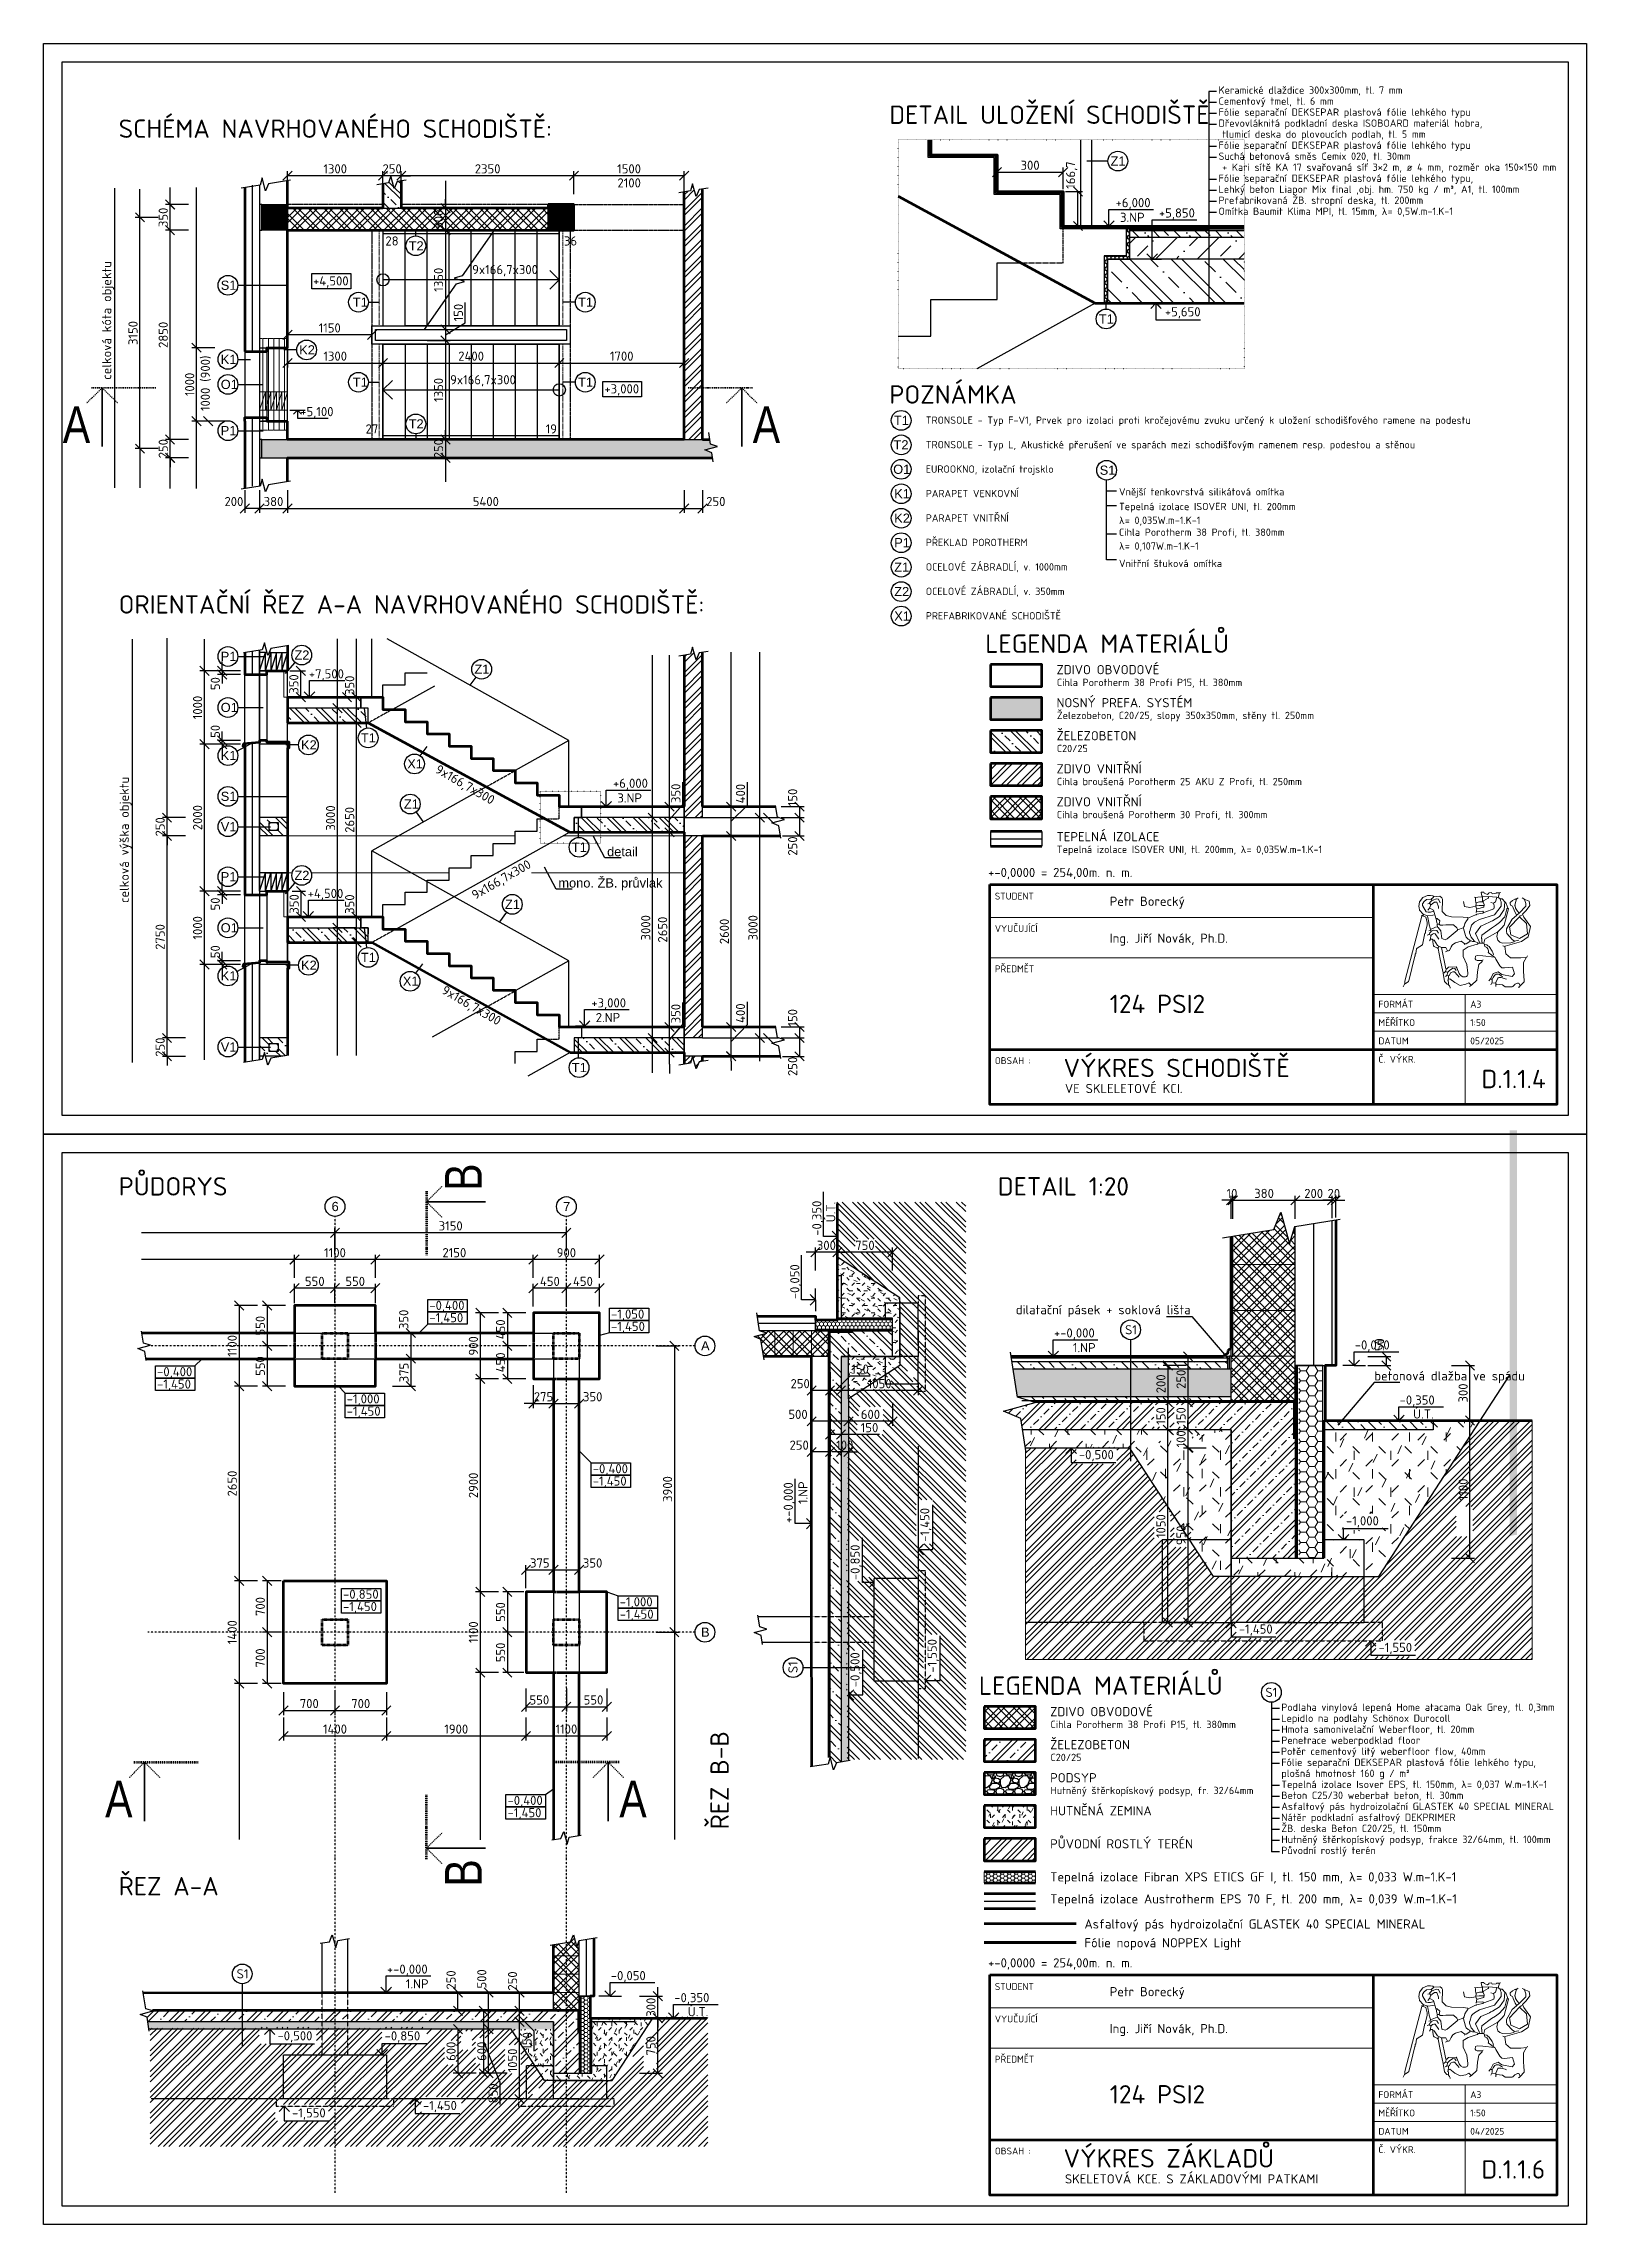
# Model space of a CAD drawing. Header units: millimetres. Extents: x 12904 to 327904, y -199771 to 141779.
# Drawn here: x 117904 to 138904, y 112079 to 141779 of the extents above; entities that cross this region are included whole.
import ezdxf

# ---------------------------------------------------------------- set-up
doc = ezdxf.new("R2010")
doc.units = ezdxf.units.MM
for name, pattern in [('ACAD_ISO10W100', [18.5, 12, -3, 0.5, -3]), ('ACAD_ISO12W100', [22, 12, -3, 0.5, -3, 0.5, -3]), ('DOT', [6.35, 0, -6.35]), ('ČERCHOVANÁ', [25.4, 12.7, -6.35, 0, -6.35]), ('ČÁRKOVANÁ', [19.05, 12.7, -6.35])]:
    doc.linetypes.add(name, pattern=pattern)
for name, color, linetype, lineweight in [('00 tenká plná', 7, 'Continuous', 13), ('_INTERIER', 8, 'Continuous', 13), ('Zdivo', 6, 'Continuous', 60)]:
    doc.layers.add(name, color=color, linetype=linetype, lineweight=lineweight)
for name, color, linetype in [('izolace', 251, 'Continuous'), ('Kóty', 1, 'Continuous'), ('TEXTY', 3, 'Continuous'), ('Šrafy', 253, 'Continuous')]:
    doc.layers.add(name, color=color, linetype=linetype)
doc.styles.add('ISOCPEUR', font='isocpeur.ttf')
doc.styles.get("Standard").update_dxf_attribs({"font": 'arial.ttf'})
doc.linetypes.add('IZOLACE', pattern='A,0.00254,-2.54,[134,ltypeshp.shx,S=2.54,R=0,X=-2.54,Y=0],-5.08,[134,ltypeshp.shx,S=2.54,R=180,X=2.54,Y=0],-2.54', length=10.16254)
doc.dimstyles.new('1-50', dxfattribs={"dimscale": 50, "dimtxt": 2.5, "dimasz": 2.5, "dimexe": 1.25, "dimexo": 0.625, "dimtad": 1, "dimdec": 0, "dimtxsty": 'ISOCPEUR', "dimblk": 'OBLIQUE', "dimcen": 2.5, "dimclrd": 1, "dimclre": 1, "dimclrt": 3, "dimadec": 0, "dimazin": 0, "dimtfac": 1, "dimtdec": 0, "dimtix": 1, "dimtmove": 1, "dimatfit": 3, "dimldrblk": 'OBLIQUE', "dimfxl": 5, "dimfxlon": 1, "dimtfillclr": 3, "dimarcsym": 0})
pattern_1 = [(45, (-372505.85, 110739.35), (-106.066017, 106.066017), []), (45, (-372435.14, 110739.35), (-106.066017, 106.066017), []), (135, (-372505.85, 110739.35), (-106.066017, -106.066017), []), (135, (-372435.14, 110739.35), (-106.066017, -106.066017), [])]
pattern_2 = [(135, (-372505.85, 110739.35), (-141.42136, -141.42136), []), (135, (-372505.85, 110880.77), (-212.132034, -70.71068), [100, -50, 0, -50])]
pattern_3 = [(45, (-372505.85, 110530.18), (-106.066017, 106.066017), []), (45, (-372435.14, 110530.18), (-106.066017, 106.066017), [])]

msp = doc.modelspace()

# ---------------------------------------------------------------- texts
at = {"linetype": 'Continuous', "lineweight": 30, "style": 'ISOCPEUR'}
for s, height, p in [('Keramické dlaždice 300x300mm, tl. 7 mm', 100, (133897.5, 141096.2)), ('SCHÉMA NAVRHOVANÉHO SCHODIŠTĚ:', 250, (118925.3, 140495.9)), ('DETAIL ULOŽENÍ SCHODIŠTĚ', 250, (129415.3, 140685.9)), ('Cementový tmel, tl. 6 mm', 100, (133897.5, 140946.2)), ('Fólie separační DEKSEPAR plastová fólie lehkého typu', 100, (133897.5, 140796.2)), ('Dřevovláknitá podkladní deska ISOBOARD materiál hobra, ', 100, (133897.5, 140646.2)), ('tlumicí deska do plovoucích podlah, tl. 5 mm ', 100, (133947.5, 140496.2)), ('Suchá betonová směs Cemix 020, tl. 30mm ', 100, (133897.5, 140196.2)), ('Fólie separační DEKSEPAR plastová fólie lehkého typu', 100, (133897.5, 140346.2)), ('Fólie separační DEKSEPAR plastová fólie lehkého typu,', 100, (133897.5, 139896.2)), ('+ Kari sítě KA 17 svařovaná síť 3×2 m, ø 4 mm, rozměr oka 150×150 mm ', 100, (133947.5, 140046.2)), ('Lehký beton Liapor Mix final ,obj. hm. 750 kg / m³, A1, tl. 100mm', 100, (133897.5, 139746.2)), ('Prefabrikovaná ŽB. stropní deska, tl. 200mm', 100, (133897.5, 139596.2)), ('Omítka Baumit Klima MPI, tl. 15mm, λ= 0,5W.m-1.K-1   ', 100, (133897.5, 139446.2)), ('POZNÁMKA', 250, (129415.3, 136875.9)), ('TRONSOLE - Typ F-V1, Prvek pro izolaci proti kročejovému zvuku určený k uložení schodišťového ramene na podestu', 100, (129912, 136601.1)), ('TRONSOLE - Typ L, Akustické přerušení ve sparách mezi schodišťovým ramenem resp. podestou a stěnou', 100, (129912, 136268)), ('EUROOKNO, izolační trojsklo', 100, (129912, 135935)), ('PARAPET VENKOVNÍ', 100, (129912, 135601.9)), ('Vnější tenkovrstvá silikátová omítka', 100, (132541.9, 135625.2)), ('Tepelná izolace ISOVER UNI, tl. 200mm', 100, (132541.9, 135425.2)), ('PARAPET VNITŘNÍ', 100, (129912, 135268.9)), ('λ= 0,035W.m-1.K-1', 100, (132541.9, 135237.7)), ('Cihla Porotherm 38 Profi, tl. 380mm', 100, (132541.9, 135075.2)), ('PŘEKLAD POROTHERM', 100, (129912, 134935.8)), ('λ= 0,107W.m-1.K-1', 100, (132541.9, 134887.7)), ('OCELOVÉ ZÁBRADLÍ, v. 1000mm', 100, (129912, 134602.8)), ('Vnitřní štuková omítka', 100, (132541.9, 134650.2)), ('ORIENTAČNÍ ŘEZ A-A NAVRHOVANÉHO SCHODIŠTĚ:', 250, (118925.3, 134016.7)), ('OCELOVÉ ZÁBRADLÍ, v. 350mm', 100, (129912, 134269.7)), ('PREFABRIKOVANÉ SCHODIŠTĚ', 100, (129912, 133936.6)), ('LEGENDA MATERIÁLŮ', 250, (130721.7, 133482.3)), ('ZDIVO OBVODOVÉ ', 125, (131692.2, 133190.8)), ('Cihla Porotherm 38 Profi P15, tl. 380mm', 100, (131696, 133029.7)), ('NOSNÝ PREFA. SYSTÉM', 125, (131692.2, 132740.8)), ('Železobeton, C20/25, slopy 350x350mm, stěny tl. 250mm', 100, (131696, 132579.7)), ('ŽELEZOBETON', 125, (131692.2, 132290.8)), ('C20/25', 100, (131696, 132129.7)), ('ZDIVO VNITŘNÍ', 125, (131692.2, 131840.8)), ('Cihla broušená Porotherm 25 AKU Z Profi, tl. 250mm', 100, (131696, 131679.7)), ('ZDIVO VNITŘNÍ', 125, (131692.2, 131390.8)), ('Cihla broušená Porotherm 30 Profi, tl. 300mm', 100, (131696, 131229.7)), ('TEPELNÁ IZOLACE', 125, (131692.2, 130916.3)), ('Tepelná izolace ISOVER UNI, tl. 200mm, λ= 0,035W.m-1.K-1 ', 100, (131696, 130755.2)), ('+-0,0000 = 254,00m. n. m.', 125, (130760.4, 130428.6)), ('PŮDORYS', 250, (118925.3, 126091.3)), ('DETAIL 1:20', 250, (130892.8, 126091.3)), ('LEGENDA MATERIÁLŮ', 250, (130635.2, 119291.3)), ('ZDIVO OBVODOVÉ ', 125, (131605.7, 118999.8)), ('Podlaha vinylová lepená Home atacama Oak Grey, tl. 0,3mm', 100, (134751.3, 119072.7)), ('Cihla Porotherm 38 Profi P15, tl. 380mm', 100, (131609.5, 118838.7)), ('Lepidlo na podlahy Schönox Durocoll ', 100, (134751.3, 118922.7)), ('Hmota samonivelační Weberfloor, tl. 20mm', 100, (134751.3, 118772.7)), ('ŽELEZOBETON', 125, (131605.7, 118549.8)), ('Potěr cementový litý weberfloor flow, 40mm', 100, (134747.3, 118472.7)), ('Penetrace weberpodklad floor', 100, (134751.3, 118622.7)), ('PODSYP', 125, (131605.7, 118099.8)), ('C20/25', 100, (131609.5, 118388.7)), ('Fólie separační DEKSEPAR plastová fólie lehkého typu, ', 100, (134751.3, 118322.7)), ('plošná hmotnost 160 g / m²', 100, (134751.3, 118172.7)), ('Hutněný štěrkopískový podsyp, fr. 32/64mm', 100, (131609.5, 117938.7)), ('Tepelná izolace Isover EPS, tl. 150mm, λ= 0,037 W.m-1.K-1', 100, (134751.3, 118022.7)), ('Beton C25/30 weberbat beton, tl. 30mm', 100, (134751.3, 117872.7)), ('HUTNĚNÁ ZEMINA', 125, (131605.7, 117649.8)), ('Asfaltový pás hydroizolační GLASTEK 40 SPECIAL MINERAL', 100, (134751.3, 117722.7)), ('Nátěr podkladní asfaltový DEKPRIMER ', 100, (134751.3, 117572.7)), ('PŮVODNÍ ROSTLÝ TERÉN', 125, (131605.7, 117199.8)), ('ŽB. deska Beton C20/25, tl. 150mm', 100, (134751.3, 117422.7)), ('Hutněný štěrkopískový podsyp, frakce 32/64mm, tl. 100mm', 100, (134751.3, 117272.7)), ('Původní rostlý terén', 100, (134751.3, 117122.7)), ('ŘEZ A-A', 250, (118925.3, 116560.3)), ('Tepelná izolace Fibran XPS ETICS GF I, tl. 150 mm, λ= 0,033 W.m-1.K-1 ', 125, (131605.7, 116749.8)), ('Tepelná izolace Austrotherm EPS 70 F, tl. 200 mm, λ= 0,039 W.m-1.K-1', 125, (131605.7, 116449.8)), ('Asfaltový pás hydroizolační GLASTEK 40 SPECIAL MINERAL', 125, (132072, 116108.3)), ('Fólie nopová NOPPEX Light', 125, (132072, 115852.2)), ('+-0,0000 = 254,00m. n. m.', 125, (130760.4, 115578.6))]:
    msp.add_text(s, height=height, dxfattribs=at).set_placement(p)
msp.add_text('ŘEZ B-B', height=250, rotation=90, dxfattribs=at).set_placement((127230.7, 117459.1))
at = {"color": 3, "char_height": 125, "attachment_point": 5, "style": 'ISOCPEUR'}
for s, insert in [('+4,500', (121813.5, 138533.1)), ('+3,000', (125773.5, 137063.1)), ('+5,100', (121623.5, 136752.9))]:
    msp.add_mtext(s, dxfattribs=dict(at, insert=insert))
at = {"layer": '00 tenká plná', "linetype": 'Continuous', "style": 'ISOCPEUR'}
for s, p in [('STUDENT', (130851.9, 130121.9)), ('VYUČUJÍCÍ', (130851.9, 129680.1)), ('PŘEDMĚT', (130851.9, 129132.1)), ('FORMÁT', (136073.4, 128650)), ('A3', (137323.5, 128650)), ('MĚŘÍTKO', (136073.4, 128399.9)), ('1:50', (137323.5, 128400)), ('DATUM', (136073.4, 128150)), ('Č. VÝKR.', (136073.4, 127899.9)), ('05/2025', (137323.5, 128150)), ('OBSAH :', (130851.9, 127882.1)), ('STUDENT', (130851.9, 115271.9)), ('VYUČUJÍCÍ', (130851.9, 114830.1)), ('PŘEDMĚT', (130851.9, 114282.1)), ('FORMÁT', (136073.4, 113800)), ('A3', (137323.5, 113800)), ('MĚŘÍTKO', (136073.4, 113549.9)), ('1:50', (137323.5, 113550)), ('DATUM', (136073.4, 113300)), ('Č. VÝKR.', (136073.4, 113049.9)), ('04/2025', (137323.5, 113300)), ('OBSAH :', (130851.9, 113032.1))]:
    msp.add_text(s, height=93.75, dxfattribs=at).set_placement(p)
at = {"layer": '00 tenká plná', "attachment_point": 1, "style": 'ISOCPEUR'}
for s, width, insert, char_height in [('Petr Borecký', 4616.435, (132416.1, 130161.3), 125), ('Ing. Jiří Novák, Ph.D.', 4616.435, (132416.1, 129658.3), 125), ('124 PSI2', 3165.19, (132416.1, 128825.9), 250), ('VÝKRES SCHODIŠTĚ', 4037.237, (131787.8, 127953.8), 250), ('D.1.1.4', 630.19, (137476, 127803.5), 250), ('VE SKLELETOVÉ KCI.', 4616.435, (131806.1, 127611.3), 125), ('Petr Borecký', 4616.435, (132416.1, 115311.3), 125), ('Ing. Jiří Novák, Ph.D.', 4616.435, (132416.1, 114808.3), 125), ('124 PSI2', 3165.19, (132416.1, 113975.9), 250), ('VÝKRES ZÁKLADŮ', 4037.237, (131787.8, 113103.8), 250), ('D.1.1.6', 630.19, (137476, 112953.5), 250), ('SKELETOVÁ KCE. S ZÁKLADOVÝMI PATKAMI', 4616.435, (131806.1, 112761.3), 125)]:
    msp.add_mtext_dynamic_manual_height_columns(s, width=width, gutter_width=1, heights=[0], dxfattribs=dict(at, insert=insert, char_height=char_height))
at = {"layer": 'Kóty', "color": 3}
for s, p in [('Z1', (132428, 140117.4)), ('T2', (122873.1, 138962.4)), ('S1', (120314.8, 138426.1)), ('T1', (122112.4, 138195.9)), ('T1', (125178.6, 138195.9)), ('T1', (132268, 137967.4)), ('K1', (120314.8, 137416.1)), ('K2', (121383.2, 137546.1)), ('T1', (122112.4, 137105.9)), ('T1', (125178.6, 137105.9)), ('O1', (120314.8, 137076.1)), ('T2', (122873.1, 136538.2)), ('T1', (129478.6, 136585.9)), ('P1', (120314.8, 136446.1)), ('T2', (129472.9, 136252.8)), ('O1', (129468.6, 135919.8)), ('S1', (132279.5, 135907.4)), ('K1', (129482.9, 135586.7)), ('K2', (129482.9, 135253.6)), ('P1', (129482.9, 134920.6)), ('Z1', (129482.9, 134587.5)), ('Z2', (129482.9, 134254.5)), ('X1', (129482.9, 133921.4)), ('P1', (120314.8, 133371.1)), ('Z2', (121318.2, 133390.3)), ('Z1', (123768, 133197.4)), ('O1', (120314.8, 132676.1)), ('K2', (121408.2, 132166.1)), ('T1', (122222.9, 132262.4)), ('K1', (120314.8, 132020.8)), ('X1', (122853.6, 131907.8)), ('S1', (120314.8, 131465.5)), ('Z1', (122808.5, 131360.8)), ('V1', (120314.8, 131051.4)), ('T1', (125094, 130772.1)), ('detail', (125574, 130712.1)), ('P1', (120314.8, 130370.5)), ('Z2', (121318.2, 130389.7)), ('mono. ŽB. průvlak', (124910.6, 130286.1)), ('Z1', (124184.2, 129995.2)), ('O1', (120314.8, 129675.5)), ('K2', (121408.2, 129165.5)), ('T1', (122222.9, 129271.8)), ('K1', (120314.8, 129020.2)), ('X1', (122793.6, 128947.8)), ('V1', (120314.8, 128050.8)), ('T1', (125094, 127771.5)), ('6', (121823.7, 125879.7)), ('7', (124975.6, 125879.7)), ('A', (126853.1, 123981.7)), ('B', (126853.1, 120081.7))]:
    msp.add_text(s, height=125, dxfattribs=at).set_placement(p)
at = {"layer": 'Kóty', "color": 3, "style": 'ISOCPEUR'}
for s, p in [('2100', (125714.8, 139819.9)), ('+6,000', (132496.3, 139550.9)), ('3.NP', (132556.3, 139350.9)), ('+5,850', (133085.2, 139410.9)), ('28', (122556.3, 139029.3)), ('36', (124987, 139029.3)), ('9x166,7x300', (123737, 138639.3)), ('+5,650', (133166.3, 138064.6)), ('9x166,7x300', (123437, 137139.3)), ('27', (122286.3, 136469.3)), ('19', (124737, 136469.3)), ('+7,500', (121514.3, 133134)), ('+6,000', (125654.3, 131643.7)), ('3.NP', (125714.3, 131443.7)), ('+4,500', (121498.7, 130143.4)), ('+3,000', (125359.4, 128653.1)), ('2.NP', (125419.4, 128453.1)), ('-0,400', (123154.3, 124533.4)), ('-1,450', (123154.3, 124365.6)), ('-1,050', (125627.6, 124414.4)), ('dilatační pásek + soklová lišta', (131137.2, 124473.9)), ('-1,450', (125627.6, 124246.6)), ('+-0,000', (131656.7, 124157.4)), ('S1', (132624.9, 124200.8)), ('1.NP', (131914.2, 123957.4)), ('-0,050', (135751.3, 123994)), ('-0,400', (119448.4, 123629.5)), ('-1,450', (119448.4, 123461.7)), ('betonová dlažba ve spádu', (136017, 123572.9)), ('-1,000', (122029.8, 123259.7)), ('-0,350', (136361.7, 123244)), ('-1,450', (122029.8, 123091.9)), ('Ú.T.', (136545.9, 123053.7)), ('-0,400', (125379.1, 122308.6)), ('-0,500', (131995.9, 122499.8)), ('-1,450', (125379.1, 122140.8)), ('-1,000', (135632, 121598.5)), ('-0,850', (121979.9, 120599.3)), ('-1,000', (125746.1, 120495.9)), ('-1,450', (121979.9, 120431.5)), ('-1,450', (125746.1, 120328.1)), ('-1,450', (134173, 120124.8)), ('-1,550', (136074, 119874.8)), ('S1', (134535.8, 119262.6)), ('-0,400', (124219.2, 117791.8)), ('-1,450', (124219.2, 117624)), ('S1', (120531.5, 115429.1)), ('+-0,000', (122576.5, 115493.1)), ('1.NP', (122834.1, 115293.1)), ('-0,050', (125624.5, 115404.8)), ('-0,350', (126488.6, 115104.8)), ('Ú.T.', (126672.8, 114914.4)), ('-0,500', (121087.5, 114585.5)), ('-0,850', (122545.8, 114584.2)), ('-1,450', (123068.2, 113635.5)), ('-1,550', (121285.4, 113535.5))]:
    msp.add_text(s, height=125, dxfattribs=at).set_placement(p)
for s, rotation, p in [('1000 (900)', 90, (120167.4, 136774.8)), ('9x166,7x300', 330, (123223.1, 131858.7)), ('9x166,7x300', 30, (123777.1, 130117.3)), ('9x166,7x300', 330, (123310, 128851.7)), ('-0,350', 90, (128491.4, 125543.6)), ('Ú.T.', 90, (128681.8, 125727.8)), ('-0,050', 90, (128191.4, 124679.5)), ('+-0,000', 90, (128103.1, 121631.4)), ('1.NP', 90, (128303.1, 121889)), ('-1,450', 90, (129961, 121376)), ('-0,850', 90, (129012.3, 120853.6)), ('-1,550', 90, (130061, 119593.2)), ('S1', 90, (128167.1, 119586.5)), ('-0,500', 90, (129011, 119395.2))]:
    msp.add_text(s, height=125, rotation=rotation, dxfattribs=at).set_placement(p)
at = {"layer": 'Kóty', "color": 3, "char_height": 125, "width": 2013.496, "attachment_point": 5, "rotation": 90, "style": 'ISOCPEUR'}
for s, insert in [('celková kóta objektu', (118781.2, 138009.3)), ('celková výška objektu', (119020.4, 130934.2))]:
    msp.add_mtext(s, dxfattribs=dict(at, insert=insert))
at = {"layer": 'TEXTY', "color": 1, "linetype": 'ČERCHOVANÁ', "lineweight": 35, "width": 0.8}
for p in [(118164.6, 136340.6), (127556.4, 136340.6), (118741.3, 117622.5), (125740.6, 117622.5)]:
    msp.add_text('A', height=500, dxfattribs=at).set_placement(p)
for p in [(123867.9, 126155), (123867.9, 116679.3)]:
    msp.add_text('B', height=500, rotation=90, dxfattribs=at).set_placement(p)

# ---------------------------------------------------------------- blocks, each defined once
blk = doc.blocks.new('_OBLIQUE')
at = {"color": 0, "linetype": 'ByBlock'}
blk.add_line((-0.5, -0.5), (0.5, 0.5), dxfattribs=at)
blk = doc.blocks.new('*D25')
at = {"layer": 'Defpoints', "color": 0, "ltscale": 0.5, "transparency": 16777216}
for p in [(124570, 124494), (124217, 124044), (124570, 124044)]:
    blk.add_point(p, dxfattribs=at)
at = {"layer": 'Kóty', "color": 1, "lineweight": -2, "ltscale": 0.5, "transparency": 16777216}
for p, q in [((124467, 124494), (124155, 124494)), ((124217, 124494), (124217, 124044)), ((124467, 124044), (124155, 124044))]:
    blk.add_line(p, q, dxfattribs=at)
at = {"layer": 'Kóty', "color": 1, "lineweight": -2, "ltscale": 0.5, "transparency": 16777216, "xscale": 125, "yscale": 125, "zscale": 125}
for p, rotation in [((124217, 124494), 90), ((124217, 124044), 270)]:
    blk.add_blockref('_OBLIQUE', p, dxfattribs=dict(at, rotation=rotation))
at = {"layer": 'Kóty', "color": 3, "ltscale": 0.5, "transparency": 16777216, "insert": (124124, 124269), "char_height": 125, "attachment_point": 5, "rotation": 90, "style": 'ISOCPEUR'}
blk.add_mtext('450', dxfattribs=at)
blk = doc.blocks.new('*D26')
at = {"layer": 'Defpoints', "color": 0, "ltscale": 0.5, "transparency": 16777216}
for p in [(124570, 124044), (124217, 123594), (124570, 123594)]:
    blk.add_point(p, dxfattribs=at)
at = {"layer": 'Kóty', "color": 1, "lineweight": -2, "ltscale": 0.5, "transparency": 16777216}
for p, q in [((124467, 124044), (124155, 124044)), ((124217, 124044), (124217, 123594)), ((124467, 123594), (124155, 123594))]:
    blk.add_line(p, q, dxfattribs=at)
at = {"layer": 'Kóty', "color": 1, "lineweight": -2, "ltscale": 0.5, "transparency": 16777216, "xscale": 125, "yscale": 125, "zscale": 125}
for p, rotation in [((124217, 124044), 90), ((124217, 123594), 270)]:
    blk.add_blockref('_OBLIQUE', p, dxfattribs=dict(at, rotation=rotation))
at = {"layer": 'Kóty', "color": 3, "ltscale": 0.5, "transparency": 16777216, "insert": (124124, 123819), "char_height": 125, "attachment_point": 5, "rotation": 90, "style": 'ISOCPEUR'}
blk.add_mtext('450', dxfattribs=at)
blk = doc.blocks.new('*D27')
at = {"layer": 'Defpoints', "color": 0, "ltscale": 0.5, "transparency": 16777216}
for p in [(124470, 120694), (124217, 120144), (124470, 120144)]:
    blk.add_point(p, dxfattribs=at)
at = {"layer": 'Kóty', "color": 1, "lineweight": -2, "ltscale": 0.5, "transparency": 16777216}
for p, q in [((124439, 120694), (124155, 120694)), ((124217, 120694), (124217, 120144)), ((124439, 120144), (124155, 120144))]:
    blk.add_line(p, q, dxfattribs=at)
at = {"layer": 'Kóty', "color": 1, "lineweight": -2, "ltscale": 0.5, "transparency": 16777216, "xscale": 125, "yscale": 125, "zscale": 125}
for p, rotation in [((124217, 120694), 90), ((124217, 120144), 270)]:
    blk.add_blockref('_OBLIQUE', p, dxfattribs=dict(at, rotation=rotation))
at = {"layer": 'Kóty', "color": 3, "ltscale": 0.5, "transparency": 16777216, "insert": (124124, 120419), "char_height": 125, "attachment_point": 5, "rotation": 90, "style": 'ISOCPEUR'}
blk.add_mtext('550', dxfattribs=at)
blk = doc.blocks.new('*D28')
at = {"layer": 'Defpoints', "color": 0, "ltscale": 0.5, "transparency": 16777216}
for p in [(124470, 120144), (124217, 119594), (124470, 119594)]:
    blk.add_point(p, dxfattribs=at)
at = {"layer": 'Kóty', "color": 1, "lineweight": -2, "ltscale": 0.5, "transparency": 16777216}
for p, q in [((124439, 120144), (124155, 120144)), ((124217, 120144), (124217, 119594)), ((124439, 119594), (124155, 119594))]:
    blk.add_line(p, q, dxfattribs=at)
at = {"layer": 'Kóty', "color": 1, "lineweight": -2, "ltscale": 0.5, "transparency": 16777216, "xscale": 125, "yscale": 125, "zscale": 125}
for p, rotation in [((124217, 120144), 90), ((124217, 119594), 270)]:
    blk.add_blockref('_OBLIQUE', p, dxfattribs=dict(at, rotation=rotation))
at = {"layer": 'Kóty', "color": 3, "ltscale": 0.5, "transparency": 16777216, "insert": (124124, 119869), "char_height": 125, "attachment_point": 5, "rotation": 90, "style": 'ISOCPEUR'}
blk.add_mtext('550', dxfattribs=at)
blk = doc.blocks.new('*D29')
at = {"layer": 'Defpoints', "color": 0, "ltscale": 0.5, "transparency": 16777216}
for p in [(124570, 124494), (123848, 123594), (124570, 123594)]:
    blk.add_point(p, dxfattribs=at)
at = {"layer": 'Kóty', "color": 1, "lineweight": -2, "ltscale": 0.5, "transparency": 16777216}
for p, q in [((124098, 124494), (123785, 124494)), ((123848, 124494), (123848, 123594)), ((124098, 123594), (123785, 123594))]:
    blk.add_line(p, q, dxfattribs=at)
at = {"layer": 'Kóty', "color": 1, "lineweight": -2, "ltscale": 0.5, "transparency": 16777216, "xscale": 125, "yscale": 125, "zscale": 125}
for p, rotation in [((123848, 124494), 90), ((123848, 123594), 270)]:
    blk.add_blockref('_OBLIQUE', p, dxfattribs=dict(at, rotation=rotation))
at = {"layer": 'Kóty', "color": 3, "ltscale": 0.5, "transparency": 16777216, "insert": (123754, 124044), "char_height": 125, "attachment_point": 5, "rotation": 90, "style": 'ISOCPEUR'}
blk.add_mtext('900', dxfattribs=at)
blk = doc.blocks.new('*D30')
at = {"layer": 'Defpoints', "color": 0, "ltscale": 0.5, "transparency": 16777216}
for p in [(124570, 123594), (123848, 120694), (124470, 120694)]:
    blk.add_point(p, dxfattribs=at)
at = {"layer": 'Kóty', "color": 1, "lineweight": -2, "ltscale": 0.5, "transparency": 16777216}
for p, q in [((124098, 123594), (123785, 123594)), ((123848, 123594), (123848, 120694)), ((124098, 120694), (123785, 120694))]:
    blk.add_line(p, q, dxfattribs=at)
at = {"layer": 'Kóty', "color": 1, "lineweight": -2, "ltscale": 0.5, "transparency": 16777216, "xscale": 125, "yscale": 125, "zscale": 125}
for p, rotation in [((123848, 123594), 90), ((123848, 120694), 270)]:
    blk.add_blockref('_OBLIQUE', p, dxfattribs=dict(at, rotation=rotation))
at = {"layer": 'Kóty', "color": 3, "ltscale": 0.5, "transparency": 16777216, "insert": (123754, 122144), "char_height": 125, "attachment_point": 5, "rotation": 90, "style": 'ISOCPEUR'}
blk.add_mtext('2900', dxfattribs=at)
blk = doc.blocks.new('*D31')
at = {"layer": 'Defpoints', "color": 0, "ltscale": 0.5, "transparency": 16777216}
for p in [(124470, 120694), (123848, 119594), (124470, 119594)]:
    blk.add_point(p, dxfattribs=at)
at = {"layer": 'Kóty', "color": 1, "lineweight": -2, "ltscale": 0.5, "transparency": 16777216}
for p, q in [((124098, 120694), (123785, 120694)), ((123848, 120694), (123848, 119594)), ((124098, 119594), (123785, 119594))]:
    blk.add_line(p, q, dxfattribs=at)
at = {"layer": 'Kóty', "color": 1, "lineweight": -2, "ltscale": 0.5, "transparency": 16777216, "xscale": 125, "yscale": 125, "zscale": 125}
for p, rotation in [((123848, 120694), 90), ((123848, 119594), 270)]:
    blk.add_blockref('_OBLIQUE', p, dxfattribs=dict(at, rotation=rotation))
at = {"layer": 'Kóty', "color": 3, "ltscale": 0.5, "transparency": 16777216, "insert": (123754, 120144), "char_height": 125, "attachment_point": 5, "rotation": 90, "style": 'ISOCPEUR'}
blk.add_mtext('1100', dxfattribs=at)
blk = doc.blocks.new('*D32')
at = {"layer": 'Defpoints', "color": 0, "ltscale": 0.5, "transparency": 16777216}
for p in [(121320, 124594), (120947, 124044), (121320, 124044)]:
    blk.add_point(p, dxfattribs=at)
at = {"layer": 'Kóty', "color": 1, "lineweight": -2, "ltscale": 0.5, "transparency": 16777216}
for p, q in [((121197, 124594), (120885, 124594)), ((120947, 124594), (120947, 124044)), ((121197, 124044), (120885, 124044))]:
    blk.add_line(p, q, dxfattribs=at)
at = {"layer": 'Kóty', "color": 1, "lineweight": -2, "ltscale": 0.5, "transparency": 16777216, "xscale": 125, "yscale": 125, "zscale": 125}
for p, rotation in [((120947, 124594), 90), ((120947, 124044), 270)]:
    blk.add_blockref('_OBLIQUE', p, dxfattribs=dict(at, rotation=rotation))
at = {"layer": 'Kóty', "color": 3, "ltscale": 0.5, "transparency": 16777216, "insert": (120853, 124319), "char_height": 125, "attachment_point": 5, "rotation": 90, "style": 'ISOCPEUR'}
blk.add_mtext('550', dxfattribs=at)
blk = doc.blocks.new('*D33')
at = {"layer": 'Defpoints', "color": 0, "ltscale": 0.5, "transparency": 16777216}
for p in [(121320, 124044), (120947, 123494), (121320, 123494)]:
    blk.add_point(p, dxfattribs=at)
at = {"layer": 'Kóty', "color": 1, "lineweight": -2, "ltscale": 0.5, "transparency": 16777216}
for p, q in [((121197, 124044), (120885, 124044)), ((120947, 124044), (120947, 123494)), ((121197, 123494), (120885, 123494))]:
    blk.add_line(p, q, dxfattribs=at)
at = {"layer": 'Kóty', "color": 1, "lineweight": -2, "ltscale": 0.5, "transparency": 16777216, "xscale": 125, "yscale": 125, "zscale": 125}
for p, rotation in [((120947, 124044), 90), ((120947, 123494), 270)]:
    blk.add_blockref('_OBLIQUE', p, dxfattribs=dict(at, rotation=rotation))
at = {"layer": 'Kóty', "color": 3, "ltscale": 0.5, "transparency": 16777216, "insert": (120853, 123769), "char_height": 125, "attachment_point": 5, "rotation": 90, "style": 'ISOCPEUR'}
blk.add_mtext('550', dxfattribs=at)
blk = doc.blocks.new('*D34')
at = {"layer": 'Defpoints', "color": 0, "ltscale": 0.5, "transparency": 16777216}
for p in [(121170, 120844), (120947, 120144), (121170, 120144)]:
    blk.add_point(p, dxfattribs=at)
at = {"layer": 'Kóty', "color": 1, "lineweight": -2, "ltscale": 0.5, "transparency": 16777216}
for p, q in [((121139, 120844), (120885, 120844)), ((120947, 120844), (120947, 120144)), ((121139, 120144), (120885, 120144))]:
    blk.add_line(p, q, dxfattribs=at)
at = {"layer": 'Kóty', "color": 1, "lineweight": -2, "ltscale": 0.5, "transparency": 16777216, "xscale": 125, "yscale": 125, "zscale": 125}
for p, rotation in [((120947, 120844), 90), ((120947, 120144), 270)]:
    blk.add_blockref('_OBLIQUE', p, dxfattribs=dict(at, rotation=rotation))
at = {"layer": 'Kóty', "color": 3, "ltscale": 0.5, "transparency": 16777216, "insert": (120853, 120494), "char_height": 125, "attachment_point": 5, "rotation": 90, "style": 'ISOCPEUR'}
blk.add_mtext('700', dxfattribs=at)
blk = doc.blocks.new('*D35')
at = {"layer": 'Defpoints', "color": 0, "ltscale": 0.5, "transparency": 16777216}
for p in [(121170, 120144), (120947, 119444), (121170, 119444)]:
    blk.add_point(p, dxfattribs=at)
at = {"layer": 'Kóty', "color": 1, "lineweight": -2, "ltscale": 0.5, "transparency": 16777216}
for p, q in [((121139, 120144), (120885, 120144)), ((120947, 120144), (120947, 119444)), ((121139, 119444), (120885, 119444))]:
    blk.add_line(p, q, dxfattribs=at)
at = {"layer": 'Kóty', "color": 1, "lineweight": -2, "ltscale": 0.5, "transparency": 16777216, "xscale": 125, "yscale": 125, "zscale": 125}
for p, rotation in [((120947, 120144), 90), ((120947, 119444), 270)]:
    blk.add_blockref('_OBLIQUE', p, dxfattribs=dict(at, rotation=rotation))
at = {"layer": 'Kóty', "color": 3, "ltscale": 0.5, "transparency": 16777216, "insert": (120853, 119794), "char_height": 125, "attachment_point": 5, "rotation": 90, "style": 'ISOCPEUR'}
blk.add_mtext('700', dxfattribs=at)
blk = doc.blocks.new('*D36')
at = {"layer": 'Defpoints', "color": 0, "ltscale": 0.5, "transparency": 16777216}
for p in [(121320, 124594), (120565, 123494), (121320, 123494)]:
    blk.add_point(p, dxfattribs=at)
at = {"layer": 'Kóty', "color": 1, "lineweight": -2, "ltscale": 0.5, "transparency": 16777216}
for p, q in [((120815, 124594), (120502, 124594)), ((120565, 124594), (120565, 123494)), ((120815, 123494), (120502, 123494))]:
    blk.add_line(p, q, dxfattribs=at)
at = {"layer": 'Kóty', "color": 1, "lineweight": -2, "ltscale": 0.5, "transparency": 16777216, "xscale": 125, "yscale": 125, "zscale": 125}
for p, rotation in [((120565, 124594), 90), ((120565, 123494), 270)]:
    blk.add_blockref('_OBLIQUE', p, dxfattribs=dict(at, rotation=rotation))
at = {"layer": 'Kóty', "color": 3, "ltscale": 0.5, "transparency": 16777216, "insert": (120471, 124044), "char_height": 125, "attachment_point": 5, "rotation": 90, "style": 'ISOCPEUR'}
blk.add_mtext('1100', dxfattribs=at)
blk = doc.blocks.new('*D37')
at = {"layer": 'Defpoints', "color": 0, "ltscale": 0.5, "transparency": 16777216}
for p in [(121320, 123494), (120565, 120844), (121170, 120844)]:
    blk.add_point(p, dxfattribs=at)
at = {"layer": 'Kóty', "color": 1, "lineweight": -2, "ltscale": 0.5, "transparency": 16777216}
for p, q in [((120815, 123494), (120502, 123494)), ((120565, 123494), (120565, 120844)), ((120815, 120844), (120502, 120844))]:
    blk.add_line(p, q, dxfattribs=at)
at = {"layer": 'Kóty', "color": 1, "lineweight": -2, "ltscale": 0.5, "transparency": 16777216, "xscale": 125, "yscale": 125, "zscale": 125}
for p, rotation in [((120565, 123494), 90), ((120565, 120844), 270)]:
    blk.add_blockref('_OBLIQUE', p, dxfattribs=dict(at, rotation=rotation))
at = {"layer": 'Kóty', "color": 3, "ltscale": 0.5, "transparency": 16777216, "insert": (120471, 122169), "char_height": 125, "attachment_point": 5, "rotation": 90, "style": 'ISOCPEUR'}
blk.add_mtext('2650', dxfattribs=at)
blk = doc.blocks.new('*D38')
at = {"layer": 'Defpoints', "color": 0, "ltscale": 0.5, "transparency": 16777216}
for p in [(121170, 120844), (120565, 119444), (121170, 119444)]:
    blk.add_point(p, dxfattribs=at)
at = {"layer": 'Kóty', "color": 1, "lineweight": -2, "ltscale": 0.5, "transparency": 16777216}
for p, q in [((120815, 120844), (120502, 120844)), ((120565, 120844), (120565, 119444)), ((120815, 119444), (120502, 119444))]:
    blk.add_line(p, q, dxfattribs=at)
at = {"layer": 'Kóty', "color": 1, "lineweight": -2, "ltscale": 0.5, "transparency": 16777216, "xscale": 125, "yscale": 125, "zscale": 125}
for p, rotation in [((120565, 120844), 90), ((120565, 119444), 270)]:
    blk.add_blockref('_OBLIQUE', p, dxfattribs=dict(at, rotation=rotation))
at = {"layer": 'Kóty', "color": 3, "ltscale": 0.5, "transparency": 16777216, "insert": (120471, 120144), "char_height": 125, "attachment_point": 5, "rotation": 90, "style": 'ISOCPEUR'}
blk.add_mtext('1400', dxfattribs=at)
blk = doc.blocks.new('*D4')
at = {"layer": 'Defpoints', "color": 0, "ltscale": 0.5, "transparency": 16777216}
for p in [(122581, 124219), (122581, 123869), (122903, 123869)]:
    blk.add_point(p, dxfattribs=at)
at = {"layer": 'Kóty', "color": 1, "lineweight": -2, "ltscale": 0.5, "transparency": 16777216}
for p, q in [((122653, 124219), (122966, 124219)), ((122903, 124219), (122903, 123869)), ((122653, 123869), (122966, 123869))]:
    blk.add_line(p, q, dxfattribs=at)
at = {"layer": 'Kóty', "color": 1, "lineweight": -2, "ltscale": 0.5, "transparency": 16777216, "xscale": 125, "yscale": 125, "zscale": 125}
for p, rotation in [((122903, 124219), 90), ((122903, 123869), 270)]:
    blk.add_blockref('_OBLIQUE', p, dxfattribs=dict(at, rotation=rotation))
at = {"layer": 'Kóty', "color": 3, "ltscale": 0.5, "transparency": 16777216, "insert": (122806, 124405), "char_height": 125, "attachment_point": 5, "rotation": 90, "style": 'ISOCPEUR'}
blk.add_mtext('350', dxfattribs=at)
blk = doc.blocks.new('*D5')
at = {"layer": 'Defpoints', "color": 0, "ltscale": 0.5, "transparency": 16777216}
for p in [(122581, 123869), (122581, 123494), (122903, 123494)]:
    blk.add_point(p, dxfattribs=at)
at = {"layer": 'Kóty', "color": 1, "lineweight": -2, "ltscale": 0.5, "transparency": 16777216}
for p, q in [((122653, 123869), (122966, 123869)), ((122903, 123869), (122903, 123494)), ((122653, 123494), (122966, 123494))]:
    blk.add_line(p, q, dxfattribs=at)
at = {"layer": 'Kóty', "color": 1, "lineweight": -2, "ltscale": 0.5, "transparency": 16777216, "xscale": 125, "yscale": 125, "zscale": 125}
for p, rotation in [((122903, 123869), 90), ((122903, 123494), 270)]:
    blk.add_blockref('_OBLIQUE', p, dxfattribs=dict(at, rotation=rotation))
at = {"layer": 'Kóty', "color": 3, "ltscale": 0.5, "transparency": 16777216, "insert": (122809, 123681), "char_height": 125, "attachment_point": 5, "rotation": 90, "style": 'ISOCPEUR'}
blk.add_mtext('375', dxfattribs=at)
blk = doc.blocks.new('*D6')
at = {"layer": 'Defpoints', "color": 0, "ltscale": 0.5, "transparency": 16777216}
for p in [(125985, 124044), (125985, 120144), (126490, 120144)]:
    blk.add_point(p, dxfattribs=at)
at = {"layer": 'Kóty', "color": 1, "lineweight": -2, "ltscale": 0.5, "transparency": 16777216}
for p, q in [((126240, 124044), (126553, 124044)), ((126490, 124044), (126490, 120144)), ((126240, 120144), (126553, 120144))]:
    blk.add_line(p, q, dxfattribs=at)
at = {"layer": 'Kóty', "color": 1, "lineweight": -2, "ltscale": 0.5, "transparency": 16777216, "xscale": 125, "yscale": 125, "zscale": 125}
for p, rotation in [((126490, 124044), 90), ((126490, 120144), 270)]:
    blk.add_blockref('_OBLIQUE', p, dxfattribs=dict(at, rotation=rotation))
at = {"layer": 'Kóty', "color": 3, "ltscale": 0.5, "transparency": 16777216, "insert": (126397, 122094), "char_height": 125, "attachment_point": 5, "rotation": 90, "style": 'ISOCPEUR'}
blk.add_mtext('3900', dxfattribs=at)
blk = doc.blocks.new('*D7')
at = {"layer": 'Defpoints', "color": 0, "ltscale": 0.5, "transparency": 16777216}
for p in [(121870, 125584), (121870, 124659), (125020, 124659)]:
    blk.add_point(p, dxfattribs=at)
at = {"layer": 'Kóty', "color": 1, "lineweight": -2, "ltscale": 0.5, "transparency": 16777216}
for p, q in [((121870, 125334), (121870, 125647)), ((125020, 125334), (125020, 125647)), ((125020, 125584), (121870, 125584))]:
    blk.add_line(p, q, dxfattribs=at)
at = {"layer": 'Kóty', "color": 1, "lineweight": -2, "ltscale": 0.5, "transparency": 16777216, "xscale": 125, "yscale": 125, "zscale": 125, "rotation": 180}
blk.add_blockref('_OBLIQUE', (121870, 125584), dxfattribs=at)
at = {"layer": 'Kóty', "color": 1, "lineweight": -2, "ltscale": 0.5, "transparency": 16777216, "xscale": 125, "yscale": 125, "zscale": 125}
blk.add_blockref('_OBLIQUE', (125020, 125584), dxfattribs=at)
at = {"layer": 'Kóty', "color": 3, "ltscale": 0.5, "transparency": 16777216, "insert": (123445, 125678), "char_height": 125, "attachment_point": 5, "style": 'ISOCPEUR'}
blk.add_mtext('3150', dxfattribs=at)
blk = doc.blocks.new('*D39')
at = {"layer": 'Defpoints', "color": 0, "ltscale": 0.5, "transparency": 16777216}
for p in [(125020, 124829), (125020, 124494), (125470, 124494)]:
    blk.add_point(p, dxfattribs=at)
at = {"layer": 'Kóty', "color": 1, "lineweight": -2, "ltscale": 0.5, "transparency": 16777216}
for p, q in [((125020, 124579), (125020, 124891)), ((125470, 124829), (125020, 124829)), ((125470, 124579), (125470, 124891))]:
    blk.add_line(p, q, dxfattribs=at)
at = {"layer": 'Kóty', "color": 1, "lineweight": -2, "ltscale": 0.5, "transparency": 16777216, "xscale": 125, "yscale": 125, "zscale": 125, "rotation": 180}
blk.add_blockref('_OBLIQUE', (125020, 124829), dxfattribs=at)
at = {"layer": 'Kóty', "color": 1, "lineweight": -2, "ltscale": 0.5, "transparency": 16777216, "xscale": 125, "yscale": 125, "zscale": 125}
blk.add_blockref('_OBLIQUE', (125470, 124829), dxfattribs=at)
at = {"layer": 'Kóty', "color": 3, "ltscale": 0.5, "transparency": 16777216, "insert": (125245, 124922), "char_height": 125, "attachment_point": 5, "style": 'ISOCPEUR'}
blk.add_mtext('450', dxfattribs=at)
blk = doc.blocks.new('*D40')
at = {"layer": 'Defpoints', "color": 0, "ltscale": 0.5, "transparency": 16777216}
for p in [(124570, 124829), (124570, 124494), (125020, 124494)]:
    blk.add_point(p, dxfattribs=at)
at = {"layer": 'Kóty', "color": 1, "lineweight": -2, "ltscale": 0.5, "transparency": 16777216}
for p, q in [((124570, 124579), (124570, 124891)), ((125020, 124829), (124570, 124829)), ((125020, 124579), (125020, 124891))]:
    blk.add_line(p, q, dxfattribs=at)
at = {"layer": 'Kóty', "color": 1, "lineweight": -2, "ltscale": 0.5, "transparency": 16777216, "xscale": 125, "yscale": 125, "zscale": 125, "rotation": 180}
blk.add_blockref('_OBLIQUE', (124570, 124829), dxfattribs=at)
at = {"layer": 'Kóty', "color": 1, "lineweight": -2, "ltscale": 0.5, "transparency": 16777216, "xscale": 125, "yscale": 125, "zscale": 125}
blk.add_blockref('_OBLIQUE', (125020, 124829), dxfattribs=at)
at = {"layer": 'Kóty', "color": 3, "ltscale": 0.5, "transparency": 16777216, "insert": (124795, 124922), "char_height": 125, "attachment_point": 5, "style": 'ISOCPEUR'}
blk.add_mtext('450', dxfattribs=at)
blk = doc.blocks.new('*D41')
at = {"layer": 'Defpoints', "color": 0, "ltscale": 0.5, "transparency": 16777216}
for p in [(121870, 124829), (121870, 124594), (122420, 124594)]:
    blk.add_point(p, dxfattribs=at)
at = {"layer": 'Kóty', "color": 1, "lineweight": -2, "ltscale": 0.5, "transparency": 16777216}
for p, q in [((121870, 124625), (121870, 124891)), ((122420, 124829), (121870, 124829)), ((122420, 124625), (122420, 124891))]:
    blk.add_line(p, q, dxfattribs=at)
at = {"layer": 'Kóty', "color": 1, "lineweight": -2, "ltscale": 0.5, "transparency": 16777216, "xscale": 125, "yscale": 125, "zscale": 125, "rotation": 180}
blk.add_blockref('_OBLIQUE', (121870, 124829), dxfattribs=at)
at = {"layer": 'Kóty', "color": 1, "lineweight": -2, "ltscale": 0.5, "transparency": 16777216, "xscale": 125, "yscale": 125, "zscale": 125}
blk.add_blockref('_OBLIQUE', (122420, 124829), dxfattribs=at)
at = {"layer": 'Kóty', "color": 3, "ltscale": 0.5, "transparency": 16777216, "insert": (122145, 124922), "char_height": 125, "attachment_point": 5, "style": 'ISOCPEUR'}
blk.add_mtext('550', dxfattribs=at)
blk = doc.blocks.new('*D42')
at = {"layer": 'Defpoints', "color": 0, "ltscale": 0.5, "transparency": 16777216}
for p in [(121320, 124829), (121320, 124594), (121870, 124594)]:
    blk.add_point(p, dxfattribs=at)
at = {"layer": 'Kóty', "color": 1, "lineweight": -2, "ltscale": 0.5, "transparency": 16777216}
for p, q in [((121320, 124625), (121320, 124891)), ((121870, 124829), (121320, 124829)), ((121870, 124625), (121870, 124891))]:
    blk.add_line(p, q, dxfattribs=at)
at = {"layer": 'Kóty', "color": 1, "lineweight": -2, "ltscale": 0.5, "transparency": 16777216, "xscale": 125, "yscale": 125, "zscale": 125, "rotation": 180}
blk.add_blockref('_OBLIQUE', (121320, 124829), dxfattribs=at)
at = {"layer": 'Kóty', "color": 1, "lineweight": -2, "ltscale": 0.5, "transparency": 16777216, "xscale": 125, "yscale": 125, "zscale": 125}
blk.add_blockref('_OBLIQUE', (121870, 124829), dxfattribs=at)
at = {"layer": 'Kóty', "color": 3, "ltscale": 0.5, "transparency": 16777216, "insert": (121595, 124922), "char_height": 125, "attachment_point": 5, "style": 'ISOCPEUR'}
blk.add_mtext('550', dxfattribs=at)
blk = doc.blocks.new('*D43')
at = {"layer": 'Defpoints', "color": 0, "ltscale": 0.5, "transparency": 16777216}
for p in [(124570, 125219), (124570, 124494), (125470, 124494)]:
    blk.add_point(p, dxfattribs=at)
at = {"layer": 'Kóty', "color": 1, "lineweight": -2, "ltscale": 0.5, "transparency": 16777216}
for p, q in [((124570, 124969), (124570, 125282)), ((125470, 125219), (124570, 125219)), ((125470, 124969), (125470, 125282))]:
    blk.add_line(p, q, dxfattribs=at)
at = {"layer": 'Kóty', "color": 1, "lineweight": -2, "ltscale": 0.5, "transparency": 16777216, "xscale": 125, "yscale": 125, "zscale": 125, "rotation": 180}
blk.add_blockref('_OBLIQUE', (124570, 125219), dxfattribs=at)
at = {"layer": 'Kóty', "color": 1, "lineweight": -2, "ltscale": 0.5, "transparency": 16777216, "xscale": 125, "yscale": 125, "zscale": 125}
blk.add_blockref('_OBLIQUE', (125470, 125219), dxfattribs=at)
at = {"layer": 'Kóty', "color": 3, "ltscale": 0.5, "transparency": 16777216, "insert": (125020, 125313), "char_height": 125, "attachment_point": 5, "style": 'ISOCPEUR'}
blk.add_mtext('900', dxfattribs=at)
blk = doc.blocks.new('*D44')
at = {"layer": 'Defpoints', "color": 0, "ltscale": 0.5, "transparency": 16777216}
for p in [(122420, 125219), (122420, 124594), (124570, 124494)]:
    blk.add_point(p, dxfattribs=at)
at = {"layer": 'Kóty', "color": 1, "lineweight": -2, "ltscale": 0.5, "transparency": 16777216}
for p, q in [((122420, 124969), (122420, 125282)), ((124570, 125219), (122420, 125219)), ((124570, 124969), (124570, 125282))]:
    blk.add_line(p, q, dxfattribs=at)
at = {"layer": 'Kóty', "color": 1, "lineweight": -2, "ltscale": 0.5, "transparency": 16777216, "xscale": 125, "yscale": 125, "zscale": 125, "rotation": 180}
blk.add_blockref('_OBLIQUE', (122420, 125219), dxfattribs=at)
at = {"layer": 'Kóty', "color": 1, "lineweight": -2, "ltscale": 0.5, "transparency": 16777216, "xscale": 125, "yscale": 125, "zscale": 125}
blk.add_blockref('_OBLIQUE', (124570, 125219), dxfattribs=at)
at = {"layer": 'Kóty', "color": 3, "ltscale": 0.5, "transparency": 16777216, "insert": (123495, 125313), "char_height": 125, "attachment_point": 5, "style": 'ISOCPEUR'}
blk.add_mtext('2150', dxfattribs=at)
blk = doc.blocks.new('*D45')
at = {"layer": 'Defpoints', "color": 0, "ltscale": 0.5, "transparency": 16777216}
for p in [(121320, 125219), (121320, 124594), (122420, 124594)]:
    blk.add_point(p, dxfattribs=at)
at = {"layer": 'Kóty', "color": 1, "lineweight": -2, "ltscale": 0.5, "transparency": 16777216}
for p, q in [((121320, 124969), (121320, 125282)), ((122420, 125219), (121320, 125219)), ((122420, 124969), (122420, 125282))]:
    blk.add_line(p, q, dxfattribs=at)
at = {"layer": 'Kóty', "color": 1, "lineweight": -2, "ltscale": 0.5, "transparency": 16777216, "xscale": 125, "yscale": 125, "zscale": 125, "rotation": 180}
blk.add_blockref('_OBLIQUE', (121320, 125219), dxfattribs=at)
at = {"layer": 'Kóty', "color": 1, "lineweight": -2, "ltscale": 0.5, "transparency": 16777216, "xscale": 125, "yscale": 125, "zscale": 125}
blk.add_blockref('_OBLIQUE', (122420, 125219), dxfattribs=at)
at = {"layer": 'Kóty', "color": 3, "ltscale": 0.5, "transparency": 16777216, "insert": (121870, 125313), "char_height": 125, "attachment_point": 5, "style": 'ISOCPEUR'}
blk.add_mtext('1100', dxfattribs=at)
blk = doc.blocks.new('*D14')
at = {"layer": 'Defpoints', "color": 0, "ltscale": 0.5, "transparency": 16777216}
for p in [(124570, 123594), (124845, 123594), (124845, 123257)]:
    blk.add_point(p, dxfattribs=at)
at = {"layer": 'Kóty', "color": 1, "lineweight": -2, "ltscale": 0.5, "transparency": 16777216}
for p, q in [((124570, 123257), (124445, 123257)), ((124570, 123507), (124570, 123195)), ((124570, 123257), (124845, 123257)), ((124845, 123507), (124845, 123195)), ((124845, 123257), (124970, 123257))]:
    blk.add_line(p, q, dxfattribs=at)
at = {"layer": 'Kóty', "color": 1, "lineweight": -2, "ltscale": 0.5, "transparency": 16777216, "xscale": 125, "yscale": 125, "zscale": 125}
blk.add_blockref('_OBLIQUE', (124570, 123257), dxfattribs=at)
at = {"layer": 'Kóty', "color": 1, "lineweight": -2, "ltscale": 0.5, "transparency": 16777216, "xscale": 125, "yscale": 125, "zscale": 125, "rotation": 180}
blk.add_blockref('_OBLIQUE', (124845, 123257), dxfattribs=at)
at = {"layer": 'Kóty', "color": 3, "ltscale": 0.5, "transparency": 16777216, "insert": (124708, 123351), "char_height": 125, "attachment_point": 5, "style": 'ISOCPEUR'}
blk.add_mtext('275', dxfattribs=at)
blk = doc.blocks.new('*D15')
at = {"layer": 'Defpoints', "color": 0, "ltscale": 0.5, "transparency": 16777216}
for p in [(124845, 123594), (125195, 123594), (125195, 123257)]:
    blk.add_point(p, dxfattribs=at)
at = {"layer": 'Kóty', "color": 1, "lineweight": -2, "ltscale": 0.5, "transparency": 16777216}
for p, q in [((124845, 123507), (124845, 123195)), ((124845, 123257), (125195, 123257)), ((125195, 123507), (125195, 123195))]:
    blk.add_line(p, q, dxfattribs=at)
at = {"layer": 'Kóty', "color": 1, "lineweight": -2, "ltscale": 0.5, "transparency": 16777216, "xscale": 125, "yscale": 125, "zscale": 125, "rotation": 180}
blk.add_blockref('_OBLIQUE', (124845, 123257), dxfattribs=at)
at = {"layer": 'Kóty', "color": 1, "lineweight": -2, "ltscale": 0.5, "transparency": 16777216, "xscale": 125, "yscale": 125, "zscale": 125}
blk.add_blockref('_OBLIQUE', (125195, 123257), dxfattribs=at)
at = {"layer": 'Kóty', "color": 3, "ltscale": 0.5, "transparency": 16777216, "insert": (125378, 123351), "char_height": 125, "attachment_point": 5, "style": 'ISOCPEUR'}
blk.add_mtext('350', dxfattribs=at)
blk = doc.blocks.new('*D16')
at = {"layer": 'Defpoints', "color": 0, "ltscale": 0.5, "transparency": 16777216}
for p in [(124845, 120993), (124470, 120694), (124845, 120694)]:
    blk.add_point(p, dxfattribs=at)
at = {"layer": 'Kóty', "color": 1, "lineweight": -2, "ltscale": 0.5, "transparency": 16777216}
for p, q in [((124470, 120743), (124470, 121055)), ((124470, 120993), (124845, 120993)), ((124845, 120743), (124845, 121055))]:
    blk.add_line(p, q, dxfattribs=at)
at = {"layer": 'Kóty', "color": 1, "lineweight": -2, "ltscale": 0.5, "transparency": 16777216, "xscale": 125, "yscale": 125, "zscale": 125, "rotation": 180}
blk.add_blockref('_OBLIQUE', (124470, 120993), dxfattribs=at)
at = {"layer": 'Kóty', "color": 1, "lineweight": -2, "ltscale": 0.5, "transparency": 16777216, "xscale": 125, "yscale": 125, "zscale": 125}
blk.add_blockref('_OBLIQUE', (124845, 120993), dxfattribs=at)
at = {"layer": 'Kóty', "color": 3, "ltscale": 0.5, "transparency": 16777216, "insert": (124658, 121087), "char_height": 125, "attachment_point": 5, "style": 'ISOCPEUR'}
blk.add_mtext('375', dxfattribs=at)
blk = doc.blocks.new('*D17')
at = {"layer": 'Defpoints', "color": 0, "ltscale": 0.5, "transparency": 16777216}
for p in [(125195, 120993), (124845, 120694), (125195, 120694)]:
    blk.add_point(p, dxfattribs=at)
at = {"layer": 'Kóty', "color": 1, "lineweight": -2, "ltscale": 0.5, "transparency": 16777216}
for p, q in [((124845, 120743), (124845, 121055)), ((124845, 120993), (125195, 120993)), ((125195, 120743), (125195, 121055))]:
    blk.add_line(p, q, dxfattribs=at)
at = {"layer": 'Kóty', "color": 1, "lineweight": -2, "ltscale": 0.5, "transparency": 16777216, "xscale": 125, "yscale": 125, "zscale": 125, "rotation": 180}
blk.add_blockref('_OBLIQUE', (124845, 120993), dxfattribs=at)
at = {"layer": 'Kóty', "color": 1, "lineweight": -2, "ltscale": 0.5, "transparency": 16777216, "xscale": 125, "yscale": 125, "zscale": 125}
blk.add_blockref('_OBLIQUE', (125195, 120993), dxfattribs=at)
at = {"layer": 'Kóty', "color": 3, "ltscale": 0.5, "transparency": 16777216, "insert": (125377, 121087), "char_height": 125, "attachment_point": 5, "style": 'ISOCPEUR'}
blk.add_mtext('350', dxfattribs=at)
blk = doc.blocks.new('*D18')
at = {"layer": 'Defpoints', "color": 0, "ltscale": 0.5, "transparency": 16777216}
for p in [(121170, 119444), (121870, 119444), (121870, 119079)]:
    blk.add_point(p, dxfattribs=at)
at = {"layer": 'Kóty', "color": 1, "lineweight": -2, "ltscale": 0.5, "transparency": 16777216}
for p, q in [((121170, 119329), (121170, 119016)), ((121870, 119329), (121870, 119016)), ((121170, 119079), (121870, 119079))]:
    blk.add_line(p, q, dxfattribs=at)
at = {"layer": 'Kóty', "color": 1, "lineweight": -2, "ltscale": 0.5, "transparency": 16777216, "xscale": 125, "yscale": 125, "zscale": 125, "rotation": 180}
blk.add_blockref('_OBLIQUE', (121170, 119079), dxfattribs=at)
at = {"layer": 'Kóty', "color": 1, "lineweight": -2, "ltscale": 0.5, "transparency": 16777216, "xscale": 125, "yscale": 125, "zscale": 125}
blk.add_blockref('_OBLIQUE', (121870, 119079), dxfattribs=at)
at = {"layer": 'Kóty', "color": 3, "ltscale": 0.5, "transparency": 16777216, "insert": (121520, 119172), "char_height": 125, "attachment_point": 5, "style": 'ISOCPEUR'}
blk.add_mtext('700', dxfattribs=at)
blk = doc.blocks.new('*D19')
at = {"layer": 'Defpoints', "color": 0, "ltscale": 0.5, "transparency": 16777216}
for p in [(121870, 119444), (122570, 119444), (122570, 119079)]:
    blk.add_point(p, dxfattribs=at)
at = {"layer": 'Kóty', "color": 1, "lineweight": -2, "ltscale": 0.5, "transparency": 16777216}
for p, q in [((121870, 119329), (121870, 119016)), ((122570, 119329), (122570, 119016)), ((121870, 119079), (122570, 119079))]:
    blk.add_line(p, q, dxfattribs=at)
at = {"layer": 'Kóty', "color": 1, "lineweight": -2, "ltscale": 0.5, "transparency": 16777216, "xscale": 125, "yscale": 125, "zscale": 125, "rotation": 180}
blk.add_blockref('_OBLIQUE', (121870, 119079), dxfattribs=at)
at = {"layer": 'Kóty', "color": 1, "lineweight": -2, "ltscale": 0.5, "transparency": 16777216, "xscale": 125, "yscale": 125, "zscale": 125}
blk.add_blockref('_OBLIQUE', (122570, 119079), dxfattribs=at)
at = {"layer": 'Kóty', "color": 3, "ltscale": 0.5, "transparency": 16777216, "insert": (122220, 119172), "char_height": 125, "attachment_point": 5, "style": 'ISOCPEUR'}
blk.add_mtext('700', dxfattribs=at)
blk = doc.blocks.new('*D20')
at = {"layer": 'Defpoints', "color": 0, "ltscale": 0.5, "transparency": 16777216}
for p in [(121170, 119444), (122570, 119444), (122570, 118731)]:
    blk.add_point(p, dxfattribs=at)
at = {"layer": 'Kóty', "color": 1, "lineweight": -2, "ltscale": 0.5, "transparency": 16777216}
for p, q in [((121170, 118981), (121170, 118669)), ((122570, 118981), (122570, 118669)), ((121170, 118731), (122570, 118731))]:
    blk.add_line(p, q, dxfattribs=at)
at = {"layer": 'Kóty', "color": 1, "lineweight": -2, "ltscale": 0.5, "transparency": 16777216, "xscale": 125, "yscale": 125, "zscale": 125, "rotation": 180}
blk.add_blockref('_OBLIQUE', (121170, 118731), dxfattribs=at)
at = {"layer": 'Kóty', "color": 1, "lineweight": -2, "ltscale": 0.5, "transparency": 16777216, "xscale": 125, "yscale": 125, "zscale": 125}
blk.add_blockref('_OBLIQUE', (122570, 118731), dxfattribs=at)
at = {"layer": 'Kóty', "color": 3, "ltscale": 0.5, "transparency": 16777216, "insert": (121870, 118825), "char_height": 125, "attachment_point": 5, "style": 'ISOCPEUR'}
blk.add_mtext('1400', dxfattribs=at)
blk = doc.blocks.new('*D21')
at = {"layer": 'Defpoints', "color": 0, "ltscale": 0.5, "transparency": 16777216}
for p in [(122570, 119444), (124470, 119594), (124470, 118731)]:
    blk.add_point(p, dxfattribs=at)
at = {"layer": 'Kóty', "color": 1, "lineweight": -2, "ltscale": 0.5, "transparency": 16777216}
for p, q in [((122570, 118981), (122570, 118669)), ((124470, 118981), (124470, 118669)), ((122570, 118731), (124470, 118731))]:
    blk.add_line(p, q, dxfattribs=at)
at = {"layer": 'Kóty', "color": 1, "lineweight": -2, "ltscale": 0.5, "transparency": 16777216, "xscale": 125, "yscale": 125, "zscale": 125, "rotation": 180}
blk.add_blockref('_OBLIQUE', (122570, 118731), dxfattribs=at)
at = {"layer": 'Kóty', "color": 1, "lineweight": -2, "ltscale": 0.5, "transparency": 16777216, "xscale": 125, "yscale": 125, "zscale": 125}
blk.add_blockref('_OBLIQUE', (124470, 118731), dxfattribs=at)
at = {"layer": 'Kóty', "color": 3, "ltscale": 0.5, "transparency": 16777216, "insert": (123520, 118825), "char_height": 125, "attachment_point": 5, "style": 'ISOCPEUR'}
blk.add_mtext('1900', dxfattribs=at)
blk = doc.blocks.new('*D22')
at = {"layer": 'Defpoints', "color": 0, "ltscale": 0.5, "transparency": 16777216}
for p in [(124470, 119594), (125570, 119594), (125570, 118731)]:
    blk.add_point(p, dxfattribs=at)
at = {"layer": 'Kóty', "color": 1, "lineweight": -2, "ltscale": 0.5, "transparency": 16777216}
for p, q in [((124470, 118981), (124470, 118669)), ((125570, 118981), (125570, 118669)), ((124470, 118731), (125570, 118731))]:
    blk.add_line(p, q, dxfattribs=at)
at = {"layer": 'Kóty', "color": 1, "lineweight": -2, "ltscale": 0.5, "transparency": 16777216, "xscale": 125, "yscale": 125, "zscale": 125, "rotation": 180}
blk.add_blockref('_OBLIQUE', (124470, 118731), dxfattribs=at)
at = {"layer": 'Kóty', "color": 1, "lineweight": -2, "ltscale": 0.5, "transparency": 16777216, "xscale": 125, "yscale": 125, "zscale": 125}
blk.add_blockref('_OBLIQUE', (125570, 118731), dxfattribs=at)
at = {"layer": 'Kóty', "color": 3, "ltscale": 0.5, "transparency": 16777216, "insert": (125020, 118825), "char_height": 125, "attachment_point": 5, "style": 'ISOCPEUR'}
blk.add_mtext('1100', dxfattribs=at)
blk = doc.blocks.new('*D23')
at = {"layer": 'Defpoints', "color": 0, "ltscale": 0.5, "transparency": 16777216}
for p in [(124470, 119594), (125020, 119594), (125020, 119129)]:
    blk.add_point(p, dxfattribs=at)
at = {"layer": 'Kóty', "color": 1, "lineweight": -2, "ltscale": 0.5, "transparency": 16777216}
for p, q in [((124470, 119379), (124470, 119066)), ((124470, 119129), (125020, 119129)), ((125020, 119379), (125020, 119066))]:
    blk.add_line(p, q, dxfattribs=at)
at = {"layer": 'Kóty', "color": 1, "lineweight": -2, "ltscale": 0.5, "transparency": 16777216, "xscale": 125, "yscale": 125, "zscale": 125, "rotation": 180}
blk.add_blockref('_OBLIQUE', (124470, 119129), dxfattribs=at)
at = {"layer": 'Kóty', "color": 1, "lineweight": -2, "ltscale": 0.5, "transparency": 16777216, "xscale": 125, "yscale": 125, "zscale": 125}
blk.add_blockref('_OBLIQUE', (125020, 119129), dxfattribs=at)
at = {"layer": 'Kóty', "color": 3, "ltscale": 0.5, "transparency": 16777216, "insert": (124652, 119222), "char_height": 125, "attachment_point": 5, "style": 'ISOCPEUR'}
blk.add_mtext('550', dxfattribs=at)
blk = doc.blocks.new('*D24')
at = {"layer": 'Defpoints', "color": 0, "ltscale": 0.5, "transparency": 16777216}
for p in [(125020, 119594), (125570, 119594), (125570, 119129)]:
    blk.add_point(p, dxfattribs=at)
at = {"layer": 'Kóty', "color": 1, "lineweight": -2, "ltscale": 0.5, "transparency": 16777216}
for p, q in [((125020, 119379), (125020, 119066)), ((125020, 119129), (125570, 119129)), ((125570, 119379), (125570, 119066))]:
    blk.add_line(p, q, dxfattribs=at)
at = {"layer": 'Kóty', "color": 1, "lineweight": -2, "ltscale": 0.5, "transparency": 16777216, "xscale": 125, "yscale": 125, "zscale": 125, "rotation": 180}
blk.add_blockref('_OBLIQUE', (125020, 119129), dxfattribs=at)
at = {"layer": 'Kóty', "color": 1, "lineweight": -2, "ltscale": 0.5, "transparency": 16777216, "xscale": 125, "yscale": 125, "zscale": 125}
blk.add_blockref('_OBLIQUE', (125570, 119129), dxfattribs=at)
at = {"layer": 'Kóty', "color": 3, "ltscale": 0.5, "transparency": 16777216, "insert": (125389, 119222), "char_height": 125, "attachment_point": 5, "style": 'ISOCPEUR'}
blk.add_mtext('550', dxfattribs=at)
blk = doc.blocks.new('*D8')
at = {"color": 1, "lineweight": -2, "ltscale": 0.5, "transparency": 16777216}
for p, q in [((124484, 114837), (124318, 114837)), ((124381, 113787), (124381, 114837)), ((124484, 113787), (124318, 113787))]:
    blk.add_line(p, q, dxfattribs=at)
at = {"layer": 'Defpoints', "color": 0, "ltscale": 0.5, "transparency": 16777216}
for p in [(124381, 114837), (124516, 114837), (124516, 113787)]:
    blk.add_point(p, dxfattribs=at)
at = {"color": 1, "lineweight": -2, "ltscale": 0.5, "transparency": 16777216, "xscale": 125, "yscale": 125, "zscale": 125}
for p, rotation in [((124381, 114837), 90), ((124381, 113787), 270)]:
    blk.add_blockref('_OBLIQUE', p, dxfattribs=dict(at, rotation=rotation))
at = {"color": 3, "ltscale": 0.5, "transparency": 16777216, "insert": (124287, 114312), "char_height": 125, "attachment_point": 5, "rotation": 90, "style": 'ISOCPEUR'}
blk.add_mtext('1050', dxfattribs=at)
blk = doc.blocks.new('*D9')
at = {"color": 1, "lineweight": -2, "ltscale": 0.5, "transparency": 16777216}
for p, q in [((124631, 114987), (124318, 114987)), ((124381, 114837), (124381, 114987)), ((124484, 114837), (124318, 114837)), ((124381, 114912), (124579, 114715)), ((124579, 114715), (124579, 114440))]:
    blk.add_line(p, q, dxfattribs=at)
at = {"layer": 'Defpoints', "color": 0, "ltscale": 0.5, "transparency": 16777216}
for p in [(124381, 114987), (124866, 114987), (124516, 114837)]:
    blk.add_point(p, dxfattribs=at)
at = {"color": 1, "lineweight": -2, "ltscale": 0.5, "transparency": 16777216, "xscale": 125, "yscale": 125, "zscale": 125}
for p, rotation in [((124381, 114987), 90), ((124381, 114837), 270)]:
    blk.add_blockref('_OBLIQUE', p, dxfattribs=dict(at, rotation=rotation))
at = {"color": 3, "ltscale": 0.5, "transparency": 16777216, "insert": (124485, 114578), "char_height": 125, "attachment_point": 5, "rotation": 90, "style": 'ISOCPEUR'}
blk.add_mtext('150', dxfattribs=at)
blk = doc.blocks.new('*D10')
at = {"color": 1, "lineweight": -2, "ltscale": 0.5, "transparency": 16777216}
for p, q in [((124484, 115237), (124318, 115237)), ((124381, 114987), (124381, 115237)), ((124631, 114987), (124318, 114987))]:
    blk.add_line(p, q, dxfattribs=at)
at = {"layer": 'Defpoints', "color": 0, "ltscale": 0.5, "transparency": 16777216}
for p in [(124381, 115237), (124516, 115237), (124866, 114987)]:
    blk.add_point(p, dxfattribs=at)
at = {"color": 1, "lineweight": -2, "ltscale": 0.5, "transparency": 16777216, "xscale": 125, "yscale": 125, "zscale": 125}
for p, rotation in [((124381, 115237), 90), ((124381, 114987), 270)]:
    blk.add_blockref('_OBLIQUE', p, dxfattribs=dict(at, rotation=rotation))
at = {"color": 3, "ltscale": 0.5, "transparency": 16777216, "insert": (124287, 115394), "char_height": 125, "attachment_point": 5, "rotation": 90, "style": 'ISOCPEUR'}
blk.add_mtext('250', dxfattribs=at)
blk = doc.blocks.new('*D46')
at = {"color": 1, "lineweight": -2, "ltscale": 0.5, "transparency": 16777216}
for p, q in [((124212, 114737), (123900, 114737)), ((123962, 114137), (123962, 114737)), ((124212, 114137), (123900, 114137))]:
    blk.add_line(p, q, dxfattribs=at)
at = {"layer": 'Defpoints', "color": 0, "ltscale": 0.5, "transparency": 16777216}
for p in [(123962, 114737), (124845, 114737), (125195, 114137)]:
    blk.add_point(p, dxfattribs=at)
at = {"color": 1, "lineweight": -2, "ltscale": 0.5, "transparency": 16777216, "xscale": 125, "yscale": 125, "zscale": 125}
for p, rotation in [((123962, 114737), 90), ((123962, 114137), 270)]:
    blk.add_blockref('_OBLIQUE', p, dxfattribs=dict(at, rotation=rotation))
at = {"color": 3, "ltscale": 0.5, "transparency": 16777216, "insert": (123868, 114437), "char_height": 125, "attachment_point": 5, "rotation": 90, "style": 'ISOCPEUR'}
blk.add_mtext('600', dxfattribs=at)
blk = doc.blocks.new('*D47')
at = {"color": 1, "lineweight": -2, "ltscale": 0.5, "transparency": 16777216}
for p, q in [((124212, 115237), (123900, 115237)), ((123962, 114737), (123962, 115237)), ((124212, 114737), (123900, 114737))]:
    blk.add_line(p, q, dxfattribs=at)
at = {"layer": 'Defpoints', "color": 0, "ltscale": 0.5, "transparency": 16777216}
for p in [(123962, 115237), (124845, 115237), (124845, 114737)]:
    blk.add_point(p, dxfattribs=at)
at = {"color": 1, "lineweight": -2, "ltscale": 0.5, "transparency": 16777216, "xscale": 125, "yscale": 125, "zscale": 125}
for p, rotation in [((123962, 115237), 90), ((123962, 114737), 270)]:
    blk.add_blockref('_OBLIQUE', p, dxfattribs=dict(at, rotation=rotation))
at = {"color": 3, "ltscale": 0.5, "transparency": 16777216, "insert": (123868, 115423), "char_height": 125, "attachment_point": 5, "rotation": 90, "style": 'ISOCPEUR'}
blk.add_mtext('500', dxfattribs=at)
blk = doc.blocks.new('*D48')
at = {"color": 1, "lineweight": -2, "ltscale": 0.5, "transparency": 16777216}
for p, q in [((123794, 114737), (123481, 114737)), ((123544, 114737), (123544, 114137)), ((123794, 114137), (123481, 114137))]:
    blk.add_line(p, q, dxfattribs=at)
at = {"layer": 'Defpoints', "color": 0, "ltscale": 0.5, "transparency": 16777216}
for p in [(124845, 114737), (123544, 114137), (125195, 114137)]:
    blk.add_point(p, dxfattribs=at)
at = {"color": 1, "lineweight": -2, "ltscale": 0.5, "transparency": 16777216, "xscale": 125, "yscale": 125, "zscale": 125}
for p, rotation in [((123544, 114737), 90), ((123544, 114137), 270)]:
    blk.add_blockref('_OBLIQUE', p, dxfattribs=dict(at, rotation=rotation))
at = {"color": 3, "ltscale": 0.5, "transparency": 16777216, "insert": (123450, 114437), "char_height": 125, "attachment_point": 5, "rotation": 90, "style": 'ISOCPEUR'}
blk.add_mtext('600', dxfattribs=at)
blk = doc.blocks.new('*D49')
at = {"color": 1, "lineweight": -2, "ltscale": 0.5, "transparency": 16777216}
for p, q in [((124144, 114987), (123831, 114987)), ((123894, 114137), (123894, 114987)), ((123894, 114562), (124116, 114014)), ((124144, 114137), (123831, 114137)), ((124116, 114014), (124116, 113714))]:
    blk.add_line(p, q, dxfattribs=at)
at = {"layer": 'Defpoints', "color": 0, "ltscale": 0.5, "transparency": 16777216}
for p in [(123894, 114987), (125195, 114987), (125195, 114137)]:
    blk.add_point(p, dxfattribs=at)
at = {"color": 1, "lineweight": -2, "ltscale": 0.5, "transparency": 16777216, "xscale": 125, "yscale": 125, "zscale": 125}
for p, rotation in [((123894, 114987), 90), ((123894, 114137), 270)]:
    blk.add_blockref('_OBLIQUE', p, dxfattribs=dict(at, rotation=rotation))
at = {"color": 3, "ltscale": 0.5, "transparency": 16777216, "insert": (124023, 113864), "char_height": 125, "attachment_point": 5, "rotation": 90, "style": 'ISOCPEUR'}
blk.add_mtext('850', dxfattribs=at)
blk = doc.blocks.new('*D50')
at = {"color": 1, "lineweight": -2, "ltscale": 0.5, "transparency": 16777216}
for p, q in [((123794, 115237), (123481, 115237)), ((123544, 114987), (123544, 115237)), ((123794, 114987), (123481, 114987))]:
    blk.add_line(p, q, dxfattribs=at)
at = {"layer": 'Defpoints', "color": 0, "ltscale": 0.5, "transparency": 16777216}
for p in [(123544, 115237), (124845, 115237), (125195, 114987)]:
    blk.add_point(p, dxfattribs=at)
at = {"color": 1, "lineweight": -2, "ltscale": 0.5, "transparency": 16777216, "xscale": 125, "yscale": 125, "zscale": 125}
for p, rotation in [((123544, 115237), 90), ((123544, 114987), 270)]:
    blk.add_blockref('_OBLIQUE', p, dxfattribs=dict(at, rotation=rotation))
at = {"color": 3, "ltscale": 0.5, "transparency": 16777216, "insert": (123450, 115408), "char_height": 125, "attachment_point": 5, "rotation": 90, "style": 'ISOCPEUR'}
blk.add_mtext('250', dxfattribs=at)
blk = doc.blocks.new('*D51')
at = {"layer": '_INTERIER', "color": 1, "lineweight": -2, "ltscale": 0.5, "transparency": 16777216}
for p, q in [((133731, 123902), (133419, 123902)), ((133481, 123902), (133481, 123277)), ((133731, 123277), (133419, 123277))]:
    blk.add_line(p, q, dxfattribs=at)
at = {"layer": 'Defpoints', "color": 0, "ltscale": 0.5, "transparency": 16777216}
for p in [(134067, 123902), (133481, 123277), (134067, 123277)]:
    blk.add_point(p, dxfattribs=at)
at = {"layer": '_INTERIER', "color": 1, "lineweight": -2, "ltscale": 0.5, "transparency": 16777216, "xscale": 125, "yscale": 125, "zscale": 125}
for p, rotation in [((133481, 123902), 90), ((133481, 123277), 270)]:
    blk.add_blockref('_OBLIQUE', p, dxfattribs=dict(at, rotation=rotation))
at = {"layer": '_INTERIER', "color": 3, "ltscale": 0.5, "transparency": 16777216, "insert": (133387, 123589), "char_height": 125, "attachment_point": 5, "rotation": 90, "style": 'ISOCPEUR'}
blk.add_mtext('250', dxfattribs=at)
blk = doc.blocks.new('*D52')
at = {"layer": '_INTERIER', "color": 1, "lineweight": -2, "ltscale": 0.5, "transparency": 16777216}
for p, q in [((133731, 123277), (133419, 123277)), ((133481, 123277), (133481, 122902)), ((133731, 122902), (133419, 122902))]:
    blk.add_line(p, q, dxfattribs=at)
at = {"layer": 'Defpoints', "color": 0, "ltscale": 0.5, "transparency": 16777216}
for p in [(134067, 123277), (133481, 122902), (134067, 122902)]:
    blk.add_point(p, dxfattribs=at)
at = {"layer": '_INTERIER', "color": 1, "lineweight": -2, "ltscale": 0.5, "transparency": 16777216, "xscale": 125, "yscale": 125, "zscale": 125}
for p, rotation in [((133481, 123277), 90), ((133481, 122902), 270)]:
    blk.add_blockref('_OBLIQUE', p, dxfattribs=dict(at, rotation=rotation))
at = {"layer": '_INTERIER', "color": 3, "ltscale": 0.5, "transparency": 16777216, "insert": (133387, 123089), "char_height": 125, "attachment_point": 5, "rotation": 90, "style": 'ISOCPEUR'}
blk.add_mtext('150', dxfattribs=at)
blk = doc.blocks.new('*D53')
at = {"layer": '_INTERIER', "color": 1, "lineweight": -2, "ltscale": 0.5, "transparency": 16777216}
for p, q in [((133481, 122902), (133481, 123027)), ((133731, 122902), (133419, 122902)), ((133481, 122902), (133481, 122652)), ((133731, 122652), (133419, 122652)), ((133481, 122652), (133481, 122527))]:
    blk.add_line(p, q, dxfattribs=at)
at = {"layer": 'Defpoints', "color": 0, "ltscale": 0.5, "transparency": 16777216}
for p in [(134067, 122902), (133481, 122652), (134067, 122652)]:
    blk.add_point(p, dxfattribs=at)
at = {"layer": '_INTERIER', "color": 1, "lineweight": -2, "ltscale": 0.5, "transparency": 16777216, "xscale": 125, "yscale": 125, "zscale": 125}
for p, rotation in [((133481, 122902), 270), ((133481, 122652), 90)]:
    blk.add_blockref('_OBLIQUE', p, dxfattribs=dict(at, rotation=rotation))
at = {"layer": '_INTERIER', "color": 3, "ltscale": 0.5, "transparency": 16777216, "insert": (133387, 122777), "char_height": 125, "attachment_point": 5, "rotation": 90, "style": 'ISOCPEUR'}
blk.add_mtext('100', dxfattribs=at)
blk = doc.blocks.new('*D54')
at = {"layer": '_INTERIER', "color": 1, "lineweight": -2, "ltscale": 0.5, "transparency": 16777216}
for p, q in [((133731, 122652), (133419, 122652)), ((133481, 122652), (133481, 120277)), ((133731, 120277), (133419, 120277))]:
    blk.add_line(p, q, dxfattribs=at)
at = {"layer": 'Defpoints', "color": 0, "ltscale": 0.5, "transparency": 16777216}
for p in [(134067, 122652), (133481, 120277), (134067, 120277)]:
    blk.add_point(p, dxfattribs=at)
at = {"layer": '_INTERIER', "color": 1, "lineweight": -2, "ltscale": 0.5, "transparency": 16777216, "xscale": 125, "yscale": 125, "zscale": 125}
for p, rotation in [((133481, 122652), 90), ((133481, 120277), 270)]:
    blk.add_blockref('_OBLIQUE', p, dxfattribs=dict(at, rotation=rotation))
at = {"layer": '_INTERIER', "color": 3, "ltscale": 0.5, "transparency": 16777216, "insert": (133387, 121464), "char_height": 125, "attachment_point": 5, "rotation": 90, "style": 'ISOCPEUR'}
blk.add_mtext('950', dxfattribs=at)
blk = doc.blocks.new('*D55')
at = {"layer": '_INTERIER', "color": 1, "lineweight": -2, "ltscale": 0.5, "transparency": 16777216}
for p, q in [((135931, 123900), (136244, 123900)), ((136181, 123900), (136181, 123777)), ((135931, 123777), (136244, 123777))]:
    blk.add_line(p, q, dxfattribs=at)
at = {"layer": 'Defpoints', "color": 0, "ltscale": 0.5, "transparency": 16777216}
for p in [(131093, 123900), (134067, 123777), (136181, 123777)]:
    blk.add_point(p, dxfattribs=at)
at = {"layer": '_INTERIER', "color": 1, "lineweight": -2, "ltscale": 0.5, "transparency": 16777216, "xscale": 125, "yscale": 125, "zscale": 125}
for p, rotation in [((136181, 123900), 90), ((136181, 123777), 270)]:
    blk.add_blockref('_OBLIQUE', p, dxfattribs=dict(at, rotation=rotation))
at = {"layer": '_INTERIER', "color": 3, "ltscale": 0.5, "transparency": 16777216, "insert": (136088, 124060), "char_height": 125, "attachment_point": 5, "rotation": 90, "style": 'ISOCPEUR'}
blk.add_mtext('50', dxfattribs=at)
blk = doc.blocks.new('*D56')
at = {"layer": '_INTERIER', "color": 1, "lineweight": -2, "ltscale": 0.5, "transparency": 16777216}
for p, q in [((133457, 123777), (133145, 123777)), ((133207, 123777), (133207, 123277)), ((133457, 123277), (133145, 123277))]:
    blk.add_line(p, q, dxfattribs=at)
at = {"layer": 'Defpoints', "color": 0, "ltscale": 0.5, "transparency": 16777216}
for p in [(134067, 123777), (133207, 123277), (134067, 123277)]:
    blk.add_point(p, dxfattribs=at)
at = {"layer": '_INTERIER', "color": 1, "lineweight": -2, "ltscale": 0.5, "transparency": 16777216, "xscale": 125, "yscale": 125, "zscale": 125}
for p, rotation in [((133207, 123777), 90), ((133207, 123277), 270)]:
    blk.add_blockref('_OBLIQUE', p, dxfattribs=dict(at, rotation=rotation))
at = {"layer": '_INTERIER', "color": 3, "ltscale": 0.5, "transparency": 16777216, "insert": (133113, 123527), "char_height": 125, "attachment_point": 5, "rotation": 90, "style": 'ISOCPEUR'}
blk.add_mtext('200', dxfattribs=at)
blk = doc.blocks.new('*D57')
at = {"layer": '_INTERIER', "color": 1, "lineweight": -2, "ltscale": 0.5, "transparency": 16777216}
for p, q in [((133457, 122902), (133145, 122902)), ((133207, 120277), (133207, 122902)), ((133457, 120277), (133145, 120277))]:
    blk.add_line(p, q, dxfattribs=at)
at = {"layer": 'Defpoints', "color": 0, "ltscale": 0.5, "transparency": 16777216}
for p in [(133207, 122902), (134067, 122902), (134067, 120277)]:
    blk.add_point(p, dxfattribs=at)
at = {"layer": '_INTERIER', "color": 1, "lineweight": -2, "ltscale": 0.5, "transparency": 16777216, "xscale": 125, "yscale": 125, "zscale": 125}
for p, rotation in [((133207, 122902), 90), ((133207, 120277), 270)]:
    blk.add_blockref('_OBLIQUE', p, dxfattribs=dict(at, rotation=rotation))
at = {"layer": '_INTERIER', "color": 3, "ltscale": 0.5, "transparency": 16777216, "insert": (133113, 121589), "char_height": 125, "attachment_point": 5, "rotation": 90, "style": 'ISOCPEUR'}
blk.add_mtext('1050', dxfattribs=at)
blk = doc.blocks.new('*D58')
at = {"layer": '_INTERIER', "color": 1, "lineweight": -2, "ltscale": 0.5, "transparency": 16777216}
for p, q in [((133207, 123277), (133270, 123277)), ((133207, 122902), (133207, 123277)), ((133207, 122902), (133270, 122902))]:
    blk.add_line(p, q, dxfattribs=at)
at = {"layer": 'Defpoints', "color": 0, "ltscale": 0.5, "transparency": 16777216}
for p in [(133207, 123277), (133207, 123277), (133207, 122902)]:
    blk.add_point(p, dxfattribs=at)
at = {"layer": '_INTERIER', "color": 1, "lineweight": -2, "ltscale": 0.5, "transparency": 16777216, "xscale": 125, "yscale": 125, "zscale": 125}
for p, rotation in [((133207, 123277), 90), ((133207, 122902), 270)]:
    blk.add_blockref('_OBLIQUE', p, dxfattribs=dict(at, rotation=rotation))
at = {"layer": '_INTERIER', "color": 3, "ltscale": 0.5, "transparency": 16777216, "insert": (133113, 123089), "char_height": 125, "attachment_point": 5, "rotation": 90, "style": 'ISOCPEUR'}
blk.add_mtext('150', dxfattribs=at)
blk = doc.blocks.new('*D59')
at = {"color": 1, "lineweight": -2, "ltscale": 0.5, "transparency": 16777216}
for p, q in [((134092, 125776), (134092, 126089)), ((134092, 126026), (134942, 126026)), ((134942, 125776), (134942, 126089))]:
    blk.add_line(p, q, dxfattribs=at)
at = {"layer": 'Defpoints', "color": 0, "ltscale": 0.5, "transparency": 16777216}
for p in [(134942, 126026), (134092, 125539), (134942, 125539)]:
    blk.add_point(p, dxfattribs=at)
at = {"color": 1, "lineweight": -2, "ltscale": 0.5, "transparency": 16777216, "xscale": 125, "yscale": 125, "zscale": 125, "rotation": 180}
blk.add_blockref('_OBLIQUE', (134092, 126026), dxfattribs=at)
at = {"color": 1, "lineweight": -2, "ltscale": 0.5, "transparency": 16777216, "xscale": 125, "yscale": 125, "zscale": 125}
blk.add_blockref('_OBLIQUE', (134942, 126026), dxfattribs=at)
at = {"color": 3, "ltscale": 0.5, "transparency": 16777216, "insert": (134517, 126120), "char_height": 125, "attachment_point": 5, "style": 'ISOCPEUR'}
blk.add_mtext('380', dxfattribs=at)
blk = doc.blocks.new('*D60')
at = {"color": 1, "lineweight": -2, "ltscale": 0.5, "transparency": 16777216}
for p, q in [((134942, 125776), (134942, 126089)), ((134942, 126026), (135442, 126026)), ((135442, 125783), (135442, 126089))]:
    blk.add_line(p, q, dxfattribs=at)
at = {"layer": 'Defpoints', "color": 0, "ltscale": 0.5, "transparency": 16777216}
for p in [(135442, 126026), (135442, 125752), (134942, 125539)]:
    blk.add_point(p, dxfattribs=at)
at = {"color": 1, "lineweight": -2, "ltscale": 0.5, "transparency": 16777216, "xscale": 125, "yscale": 125, "zscale": 125, "rotation": 180}
blk.add_blockref('_OBLIQUE', (134942, 126026), dxfattribs=at)
at = {"color": 1, "lineweight": -2, "ltscale": 0.5, "transparency": 16777216, "xscale": 125, "yscale": 125, "zscale": 125}
blk.add_blockref('_OBLIQUE', (135442, 126026), dxfattribs=at)
at = {"color": 3, "ltscale": 0.5, "transparency": 16777216, "insert": (135192, 126120), "char_height": 125, "attachment_point": 5, "style": 'ISOCPEUR'}
blk.add_mtext('200', dxfattribs=at)
blk = doc.blocks.new('*D61')
at = {"color": 1, "lineweight": -2, "ltscale": 0.5, "transparency": 16777216}
for p, q in [((135442, 126026), (135317, 126026)), ((135442, 125783), (135442, 126089)), ((135442, 126026), (135492, 126026)), ((135492, 125791), (135492, 126089)), ((135492, 126026), (135617, 126026))]:
    blk.add_line(p, q, dxfattribs=at)
at = {"layer": 'Defpoints', "color": 0, "ltscale": 0.5, "transparency": 16777216}
for p in [(135492, 126026), (135442, 125752), (135492, 125760)]:
    blk.add_point(p, dxfattribs=at)
at = {"color": 1, "lineweight": -2, "ltscale": 0.5, "transparency": 16777216, "xscale": 125, "yscale": 125, "zscale": 125}
blk.add_blockref('_OBLIQUE', (135442, 126026), dxfattribs=at)
at = {"color": 1, "lineweight": -2, "ltscale": 0.5, "transparency": 16777216, "xscale": 125, "yscale": 125, "zscale": 125, "rotation": 180}
blk.add_blockref('_OBLIQUE', (135492, 126026), dxfattribs=at)
at = {"color": 3, "ltscale": 0.5, "transparency": 16777216, "insert": (135467, 126120), "char_height": 125, "attachment_point": 5, "style": 'ISOCPEUR'}
blk.add_mtext('20', dxfattribs=at)
blk = doc.blocks.new('*D62')
at = {"color": 1, "lineweight": -2, "ltscale": 0.5, "transparency": 16777216}
for p, q in [((134067, 126026), (133942, 126026)), ((134067, 125776), (134067, 126089)), ((134092, 126026), (134067, 126026)), ((134092, 125776), (134092, 126089)), ((134092, 126026), (134217, 126026))]:
    blk.add_line(p, q, dxfattribs=at)
at = {"layer": 'Defpoints', "color": 0, "ltscale": 0.5, "transparency": 16777216}
for p in [(134067, 126026), (134067, 125539), (134092, 125539)]:
    blk.add_point(p, dxfattribs=at)
at = {"color": 1, "lineweight": -2, "ltscale": 0.5, "transparency": 16777216, "xscale": 125, "yscale": 125, "zscale": 125}
blk.add_blockref('_OBLIQUE', (134067, 126026), dxfattribs=at)
at = {"color": 1, "lineweight": -2, "ltscale": 0.5, "transparency": 16777216, "xscale": 125, "yscale": 125, "zscale": 125, "rotation": 180}
blk.add_blockref('_OBLIQUE', (134092, 126026), dxfattribs=at)
at = {"color": 3, "ltscale": 0.5, "transparency": 16777216, "insert": (134080, 126120), "char_height": 125, "attachment_point": 5, "style": 'ISOCPEUR'}
blk.add_mtext('10', dxfattribs=at)
blk = doc.blocks.new('*D63')
at = {"color": 1, "lineweight": -2, "ltscale": 0.5, "transparency": 16777216}
for p, q in [((126014, 114887), (126327, 114887)), ((126264, 114137), (126264, 114887)), ((126014, 114137), (126327, 114137))]:
    blk.add_line(p, q, dxfattribs=at)
at = {"layer": 'Defpoints', "color": 0, "ltscale": 0.5, "transparency": 16777216}
for p in [(125365, 114887), (126264, 114887), (125365, 114137)]:
    blk.add_point(p, dxfattribs=at)
at = {"color": 1, "lineweight": -2, "ltscale": 0.5, "transparency": 16777216, "xscale": 125, "yscale": 125, "zscale": 125}
for p, rotation in [((126264, 114887), 90), ((126264, 114137), 270)]:
    blk.add_blockref('_OBLIQUE', p, dxfattribs=dict(at, rotation=rotation))
at = {"color": 3, "ltscale": 0.5, "transparency": 16777216, "insert": (126171, 114512), "char_height": 125, "attachment_point": 5, "rotation": 90, "style": 'ISOCPEUR'}
blk.add_mtext('750', dxfattribs=at)
blk = doc.blocks.new('*D64')
at = {"color": 1, "lineweight": -2, "ltscale": 0.5, "transparency": 16777216}
for p, q in [((126264, 115187), (126264, 115312)), ((126014, 115187), (126327, 115187)), ((126264, 114887), (126264, 115187)), ((126014, 114887), (126327, 114887)), ((126264, 114887), (126264, 114762))]:
    blk.add_line(p, q, dxfattribs=at)
at = {"layer": 'Defpoints', "color": 0, "ltscale": 0.5, "transparency": 16777216}
for p in [(125370, 115187), (126264, 115187), (125365, 114887)]:
    blk.add_point(p, dxfattribs=at)
at = {"color": 1, "lineweight": -2, "ltscale": 0.5, "transparency": 16777216, "xscale": 125, "yscale": 125, "zscale": 125}
for p, rotation in [((126264, 115187), 270), ((126264, 114887), 90)]:
    blk.add_blockref('_OBLIQUE', p, dxfattribs=dict(at, rotation=rotation))
at = {"color": 3, "ltscale": 0.5, "transparency": 16777216, "insert": (126171, 115037), "char_height": 125, "attachment_point": 5, "rotation": 90, "style": 'ISOCPEUR'}
blk.add_mtext('300', dxfattribs=at)
blk = doc.blocks.new('*D65')
at = {"color": 1, "lineweight": -2, "ltscale": 0.5, "transparency": 16777216}
for p, q in [((137070, 123027), (137382, 123027)), ((137320, 121152), (137320, 123027)), ((137070, 121152), (137382, 121152))]:
    blk.add_line(p, q, dxfattribs=at)
at = {"layer": 'Defpoints', "color": 0, "ltscale": 0.5, "transparency": 16777216}
for p in [(135347, 123027), (137320, 123027), (135342, 121152)]:
    blk.add_point(p, dxfattribs=at)
at = {"color": 1, "lineweight": -2, "ltscale": 0.5, "transparency": 16777216, "xscale": 125, "yscale": 125, "zscale": 125}
for p, rotation in [((137320, 123027), 90), ((137320, 121152), 270)]:
    blk.add_blockref('_OBLIQUE', p, dxfattribs=dict(at, rotation=rotation))
at = {"color": 3, "ltscale": 0.5, "transparency": 16777216, "insert": (137226, 122089), "char_height": 125, "attachment_point": 5, "rotation": 90, "style": 'ISOCPEUR'}
blk.add_mtext('1100', dxfattribs=at)
blk = doc.blocks.new('*D66')
at = {"color": 1, "lineweight": -2, "ltscale": 0.5, "transparency": 16777216}
for p, q in [((137070, 123777), (137382, 123777)), ((137320, 123027), (137320, 123777)), ((137070, 123027), (137382, 123027))]:
    blk.add_line(p, q, dxfattribs=at)
at = {"layer": 'Defpoints', "color": 0, "ltscale": 0.5, "transparency": 16777216}
for p in [(135492, 123777), (137320, 123777), (135347, 123027)]:
    blk.add_point(p, dxfattribs=at)
at = {"color": 1, "lineweight": -2, "ltscale": 0.5, "transparency": 16777216, "xscale": 125, "yscale": 125, "zscale": 125}
for p, rotation in [((137320, 123777), 90), ((137320, 123027), 270)]:
    blk.add_blockref('_OBLIQUE', p, dxfattribs=dict(at, rotation=rotation))
at = {"color": 3, "ltscale": 0.5, "transparency": 16777216, "insert": (137226, 123402), "char_height": 125, "attachment_point": 5, "rotation": 90, "style": 'ISOCPEUR'}
blk.add_mtext('300', dxfattribs=at)
blk = doc.blocks.new('*D11')
at = {"color": 1, "lineweight": -2, "ltscale": 0.5, "transparency": 16777216}
for p, q in [((128759, 123539), (128759, 123373)), ((129809, 123435), (128759, 123435)), ((129809, 123539), (129809, 123373))]:
    blk.add_line(p, q, dxfattribs=at)
at = {"layer": 'Defpoints', "color": 0, "ltscale": 0.5, "transparency": 16777216}
for p in [(128759, 123570), (129809, 123570), (128759, 123435)]:
    blk.add_point(p, dxfattribs=at)
at = {"color": 1, "lineweight": -2, "ltscale": 0.5, "transparency": 16777216, "xscale": 125, "yscale": 125, "zscale": 125, "rotation": 180}
blk.add_blockref('_OBLIQUE', (128759, 123435), dxfattribs=at)
at = {"color": 1, "lineweight": -2, "ltscale": 0.5, "transparency": 16777216, "xscale": 125, "yscale": 125, "zscale": 125}
blk.add_blockref('_OBLIQUE', (129809, 123435), dxfattribs=at)
at = {"color": 3, "ltscale": 0.5, "transparency": 16777216, "insert": (129284, 123529), "char_height": 125, "attachment_point": 5, "style": 'ISOCPEUR'}
blk.add_mtext('1050', dxfattribs=at)
blk = doc.blocks.new('*D12')
at = {"color": 1, "lineweight": -2, "ltscale": 0.5, "transparency": 16777216}
for p, q in [((128609, 123685), (128609, 123373)), ((128684, 123435), (128881, 123634)), ((128881, 123634), (129156, 123634)), ((128759, 123435), (128609, 123435)), ((128759, 123539), (128759, 123373))]:
    blk.add_line(p, q, dxfattribs=at)
at = {"layer": 'Defpoints', "color": 0, "ltscale": 0.5, "transparency": 16777216}
for p in [(128609, 123920), (128759, 123570), (128609, 123435)]:
    blk.add_point(p, dxfattribs=at)
at = {"color": 1, "lineweight": -2, "ltscale": 0.5, "transparency": 16777216, "xscale": 125, "yscale": 125, "zscale": 125, "rotation": 180}
blk.add_blockref('_OBLIQUE', (128609, 123435), dxfattribs=at)
at = {"color": 1, "lineweight": -2, "ltscale": 0.5, "transparency": 16777216, "xscale": 125, "yscale": 125, "zscale": 125}
blk.add_blockref('_OBLIQUE', (128759, 123435), dxfattribs=at)
at = {"color": 3, "ltscale": 0.5, "transparency": 16777216, "insert": (129018, 123728), "char_height": 125, "attachment_point": 5, "style": 'ISOCPEUR'}
blk.add_mtext('150', dxfattribs=at)
blk = doc.blocks.new('*D13')
at = {"color": 1, "lineweight": -2, "ltscale": 0.5, "transparency": 16777216}
for p, q in [((128609, 123685), (128609, 123373)), ((128359, 123539), (128359, 123373)), ((128609, 123435), (128359, 123435))]:
    blk.add_line(p, q, dxfattribs=at)
at = {"layer": 'Defpoints', "color": 0, "ltscale": 0.5, "transparency": 16777216}
for p in [(128609, 123920), (128359, 123570), (128359, 123435)]:
    blk.add_point(p, dxfattribs=at)
at = {"color": 1, "lineweight": -2, "ltscale": 0.5, "transparency": 16777216, "xscale": 125, "yscale": 125, "zscale": 125, "rotation": 180}
blk.add_blockref('_OBLIQUE', (128359, 123435), dxfattribs=at)
at = {"color": 1, "lineweight": -2, "ltscale": 0.5, "transparency": 16777216, "xscale": 125, "yscale": 125, "zscale": 125}
blk.add_blockref('_OBLIQUE', (128609, 123435), dxfattribs=at)
at = {"color": 3, "ltscale": 0.5, "transparency": 16777216, "insert": (128202, 123529), "char_height": 125, "attachment_point": 5, "style": 'ISOCPEUR'}
blk.add_mtext('250', dxfattribs=at)
blk = doc.blocks.new('*D67')
at = {"color": 1, "lineweight": -2, "ltscale": 0.5, "transparency": 16777216}
for p, q in [((128859, 123267), (128859, 122954)), ((129459, 123267), (129459, 122954)), ((129459, 123017), (128859, 123017))]:
    blk.add_line(p, q, dxfattribs=at)
at = {"layer": 'Defpoints', "color": 0, "ltscale": 0.5, "transparency": 16777216}
for p in [(129459, 124250), (128859, 123900), (128859, 123017)]:
    blk.add_point(p, dxfattribs=at)
at = {"color": 1, "lineweight": -2, "ltscale": 0.5, "transparency": 16777216, "xscale": 125, "yscale": 125, "zscale": 125, "rotation": 180}
blk.add_blockref('_OBLIQUE', (128859, 123017), dxfattribs=at)
at = {"color": 1, "lineweight": -2, "ltscale": 0.5, "transparency": 16777216, "xscale": 125, "yscale": 125, "zscale": 125}
blk.add_blockref('_OBLIQUE', (129459, 123017), dxfattribs=at)
at = {"color": 3, "ltscale": 0.5, "transparency": 16777216, "insert": (129159, 123111), "char_height": 125, "attachment_point": 5, "style": 'ISOCPEUR'}
blk.add_mtext('600', dxfattribs=at)
blk = doc.blocks.new('*D68')
at = {"color": 1, "lineweight": -2, "ltscale": 0.5, "transparency": 16777216}
for p, q in [((128359, 123267), (128359, 122954)), ((128859, 123267), (128859, 122954)), ((128859, 123017), (128359, 123017))]:
    blk.add_line(p, q, dxfattribs=at)
at = {"layer": 'Defpoints', "color": 0, "ltscale": 0.5, "transparency": 16777216}
for p in [(128359, 123900), (128859, 123900), (128359, 123017)]:
    blk.add_point(p, dxfattribs=at)
at = {"color": 1, "lineweight": -2, "ltscale": 0.5, "transparency": 16777216, "xscale": 125, "yscale": 125, "zscale": 125, "rotation": 180}
blk.add_blockref('_OBLIQUE', (128359, 123017), dxfattribs=at)
at = {"color": 1, "lineweight": -2, "ltscale": 0.5, "transparency": 16777216, "xscale": 125, "yscale": 125, "zscale": 125}
blk.add_blockref('_OBLIQUE', (128859, 123017), dxfattribs=at)
at = {"color": 3, "ltscale": 0.5, "transparency": 16777216, "insert": (128173, 123111), "char_height": 125, "attachment_point": 5, "style": 'ISOCPEUR'}
blk.add_mtext('500', dxfattribs=at)
blk = doc.blocks.new('*D69')
at = {"color": 1, "lineweight": -2, "ltscale": 0.5, "transparency": 16777216}
for p, q in [((128759, 122849), (128759, 122536)), ((128859, 122849), (128859, 122536)), ((128759, 122599), (128634, 122599)), ((128859, 122599), (128759, 122599)), ((128859, 122599), (128984, 122599))]:
    blk.add_line(p, q, dxfattribs=at)
at = {"layer": 'Defpoints', "color": 0, "ltscale": 0.5, "transparency": 16777216}
for p in [(128759, 123900), (128859, 123900), (128759, 122599)]:
    blk.add_point(p, dxfattribs=at)
at = {"color": 1, "lineweight": -2, "ltscale": 0.5, "transparency": 16777216, "xscale": 125, "yscale": 125, "zscale": 125}
blk.add_blockref('_OBLIQUE', (128759, 122599), dxfattribs=at)
at = {"color": 1, "lineweight": -2, "ltscale": 0.5, "transparency": 16777216, "xscale": 125, "yscale": 125, "zscale": 125, "rotation": 180}
blk.add_blockref('_OBLIQUE', (128859, 122599), dxfattribs=at)
at = {"color": 3, "ltscale": 0.5, "transparency": 16777216, "insert": (128809, 122692), "char_height": 125, "attachment_point": 5, "style": 'ISOCPEUR'}
blk.add_mtext('100', dxfattribs=at)
blk = doc.blocks.new('*D70')
at = {"color": 1, "lineweight": -2, "ltscale": 0.5, "transparency": 16777216}
for p, q in [((128609, 123086), (128609, 122773)), ((128759, 123086), (128759, 122773)), ((128759, 122836), (128609, 122836)), ((129284, 122836), (128759, 122836))]:
    blk.add_line(p, q, dxfattribs=at)
at = {"layer": 'Defpoints', "color": 0, "ltscale": 0.5, "transparency": 16777216}
for p in [(128609, 124250), (128759, 123900), (128609, 122836)]:
    blk.add_point(p, dxfattribs=at)
at = {"color": 1, "lineweight": -2, "ltscale": 0.5, "transparency": 16777216, "xscale": 125, "yscale": 125, "zscale": 125, "rotation": 180}
blk.add_blockref('_OBLIQUE', (128609, 122836), dxfattribs=at)
at = {"color": 1, "lineweight": -2, "ltscale": 0.5, "transparency": 16777216, "xscale": 125, "yscale": 125, "zscale": 125}
blk.add_blockref('_OBLIQUE', (128759, 122836), dxfattribs=at)
at = {"color": 3, "ltscale": 0.5, "transparency": 16777216, "insert": (129146, 122930), "char_height": 125, "attachment_point": 5, "style": 'ISOCPEUR'}
blk.add_mtext('150', dxfattribs=at)
blk = doc.blocks.new('*D71')
at = {"color": 1, "lineweight": -2, "ltscale": 0.5, "transparency": 16777216}
for p, q in [((128359, 122849), (128359, 122536)), ((128609, 122849), (128609, 122536)), ((128609, 122599), (128359, 122599))]:
    blk.add_line(p, q, dxfattribs=at)
at = {"layer": 'Defpoints', "color": 0, "ltscale": 0.5, "transparency": 16777216}
for p in [(128609, 124250), (128359, 123900), (128359, 122599)]:
    blk.add_point(p, dxfattribs=at)
at = {"color": 1, "lineweight": -2, "ltscale": 0.5, "transparency": 16777216, "xscale": 125, "yscale": 125, "zscale": 125, "rotation": 180}
blk.add_blockref('_OBLIQUE', (128359, 122599), dxfattribs=at)
at = {"color": 1, "lineweight": -2, "ltscale": 0.5, "transparency": 16777216, "xscale": 125, "yscale": 125, "zscale": 125}
blk.add_blockref('_OBLIQUE', (128609, 122599), dxfattribs=at)
at = {"color": 3, "ltscale": 0.5, "transparency": 16777216, "insert": (128189, 122692), "char_height": 125, "attachment_point": 5, "style": 'ISOCPEUR'}
blk.add_mtext('250', dxfattribs=at)
blk = doc.blocks.new('*D72')
at = {"color": 1, "lineweight": -2, "ltscale": 0.5, "transparency": 16777216}
for p, q in [((128709, 125069), (128709, 125382)), ((129459, 125069), (129459, 125382)), ((129459, 125319), (128709, 125319))]:
    blk.add_line(p, q, dxfattribs=at)
at = {"layer": 'Defpoints', "color": 0, "ltscale": 0.5, "transparency": 16777216}
for p in [(128709, 125319), (128709, 124420), (129459, 124420)]:
    blk.add_point(p, dxfattribs=at)
at = {"color": 1, "lineweight": -2, "ltscale": 0.5, "transparency": 16777216, "xscale": 125, "yscale": 125, "zscale": 125, "rotation": 180}
blk.add_blockref('_OBLIQUE', (128709, 125319), dxfattribs=at)
at = {"color": 1, "lineweight": -2, "ltscale": 0.5, "transparency": 16777216, "xscale": 125, "yscale": 125, "zscale": 125}
blk.add_blockref('_OBLIQUE', (129459, 125319), dxfattribs=at)
at = {"color": 3, "ltscale": 0.5, "transparency": 16777216, "insert": (129084, 125413), "char_height": 125, "attachment_point": 5, "style": 'ISOCPEUR'}
blk.add_mtext('750', dxfattribs=at)
blk = doc.blocks.new('*D73')
at = {"color": 1, "lineweight": -2, "ltscale": 0.5, "transparency": 16777216}
for p, q in [((128409, 125069), (128409, 125382)), ((128709, 125069), (128709, 125382)), ((128409, 125319), (128284, 125319)), ((128709, 125319), (128409, 125319)), ((128709, 125319), (128834, 125319))]:
    blk.add_line(p, q, dxfattribs=at)
at = {"layer": 'Defpoints', "color": 0, "ltscale": 0.5, "transparency": 16777216}
for p in [(128409, 125319), (128409, 124425), (128709, 124420)]:
    blk.add_point(p, dxfattribs=at)
at = {"color": 1, "lineweight": -2, "ltscale": 0.5, "transparency": 16777216, "xscale": 125, "yscale": 125, "zscale": 125}
blk.add_blockref('_OBLIQUE', (128409, 125319), dxfattribs=at)
at = {"color": 1, "lineweight": -2, "ltscale": 0.5, "transparency": 16777216, "xscale": 125, "yscale": 125, "zscale": 125, "rotation": 180}
blk.add_blockref('_OBLIQUE', (128709, 125319), dxfattribs=at)
at = {"color": 3, "ltscale": 0.5, "transparency": 16777216, "insert": (128559, 125413), "char_height": 125, "attachment_point": 5, "style": 'ISOCPEUR'}
blk.add_mtext('300', dxfattribs=at)
blk = doc.blocks.new('*D136')
at = {"color": 1, "lineweight": -2, "transparency": 16777216}
for p, q in [((123374, 139538), (123374, 139663)), ((123124, 139538), (123437, 139538)), ((123374, 139538), (123374, 139238)), ((123124, 139238), (123437, 139238)), ((123374, 139238), (123374, 139113))]:
    blk.add_line(p, q, dxfattribs=at)
at = {"layer": 'Defpoints', "color": 0, "transparency": 16777216}
for p in [(122773, 139538), (121223, 139238), (123374, 139238)]:
    blk.add_point(p, dxfattribs=at)
at = {"color": 1, "lineweight": -2, "transparency": 16777216, "xscale": 125, "yscale": 125, "zscale": 125}
for p, rotation in [((123374, 139538), 270), ((123374, 139238), 90)]:
    blk.add_blockref('_OBLIQUE', p, dxfattribs=dict(at, rotation=rotation))
at = {"color": 3, "transparency": 16777216, "insert": (123280, 139388), "char_height": 125, "attachment_point": 5, "rotation": 90, "style": 'ISOCPEUR'}
blk.add_mtext('300', dxfattribs=at)
blk = doc.blocks.new('*D137')
at = {"color": 1, "lineweight": -2, "transparency": 16777216}
for p, q in [((123124, 139238), (123437, 139238)), ((123374, 139238), (123374, 137888)), ((123124, 137888), (123437, 137888))]:
    blk.add_line(p, q, dxfattribs=at)
at = {"layer": 'Defpoints', "color": 0, "transparency": 16777216}
for p in [(121223, 139238), (122423, 137888), (123374, 137888)]:
    blk.add_point(p, dxfattribs=at)
at = {"color": 1, "lineweight": -2, "transparency": 16777216, "xscale": 125, "yscale": 125, "zscale": 125}
for p, rotation in [((123374, 139238), 90), ((123374, 137888), 270)]:
    blk.add_blockref('_OBLIQUE', p, dxfattribs=dict(at, rotation=rotation))
at = {"color": 3, "transparency": 16777216, "insert": (123280, 138563), "char_height": 125, "attachment_point": 5, "rotation": 90, "style": 'ISOCPEUR'}
blk.add_mtext('1350', dxfattribs=at)
blk = doc.blocks.new('*D138')
at = {"color": 1, "lineweight": -2, "transparency": 16777216}
for p, q in [((123644, 137978), (123644, 138253)), ((123124, 137888), (123437, 137888)), ((123374, 137813), (123644, 137978)), ((123374, 137888), (123374, 137738)), ((123124, 137738), (123437, 137738))]:
    blk.add_line(p, q, dxfattribs=at)
at = {"layer": 'Defpoints', "color": 0, "transparency": 16777216}
for p in [(122423, 137888), (122423, 137738), (123374, 137738)]:
    blk.add_point(p, dxfattribs=at)
at = {"color": 1, "lineweight": -2, "transparency": 16777216, "xscale": 125, "yscale": 125, "zscale": 125}
for p, rotation in [((123374, 137888), 90), ((123374, 137738), 270)]:
    blk.add_blockref('_OBLIQUE', p, dxfattribs=dict(at, rotation=rotation))
at = {"color": 3, "transparency": 16777216, "insert": (123550, 138116), "char_height": 125, "attachment_point": 5, "rotation": 90, "style": 'ISOCPEUR'}
blk.add_mtext('150', dxfattribs=at)
blk = doc.blocks.new('*D139')
at = {"color": 1, "lineweight": -2, "transparency": 16777216}
for p, q in [((123124, 137738), (123437, 137738)), ((123374, 137738), (123374, 136388)), ((123124, 136388), (123437, 136388))]:
    blk.add_line(p, q, dxfattribs=at)
at = {"layer": 'Defpoints', "color": 0, "transparency": 16777216}
for p in [(122423, 137738), (122523, 136388), (123374, 136388)]:
    blk.add_point(p, dxfattribs=at)
at = {"color": 1, "lineweight": -2, "transparency": 16777216, "xscale": 125, "yscale": 125, "zscale": 125}
for p, rotation in [((123374, 137738), 90), ((123374, 136388), 270)]:
    blk.add_blockref('_OBLIQUE', p, dxfattribs=dict(at, rotation=rotation))
at = {"color": 3, "transparency": 16777216, "insert": (123280, 137063), "char_height": 125, "attachment_point": 5, "rotation": 90, "style": 'ISOCPEUR'}
blk.add_mtext('1350', dxfattribs=at)
blk = doc.blocks.new('*D140')
at = {"color": 1, "lineweight": -2, "transparency": 16777216}
for p, q in [((123124, 136388), (123437, 136388)), ((123374, 136388), (123374, 136513)), ((123374, 136388), (123374, 136138)), ((123124, 136138), (123437, 136138)), ((123374, 136138), (123374, 136013))]:
    blk.add_line(p, q, dxfattribs=at)
at = {"layer": 'Defpoints', "color": 0, "transparency": 16777216}
for p in [(122523, 136388), (121223, 136138), (123374, 136138)]:
    blk.add_point(p, dxfattribs=at)
at = {"color": 1, "lineweight": -2, "transparency": 16777216, "xscale": 125, "yscale": 125, "zscale": 125}
for p, rotation in [((123374, 136388), 270), ((123374, 136138), 90)]:
    blk.add_blockref('_OBLIQUE', p, dxfattribs=dict(at, rotation=rotation))
at = {"color": 3, "transparency": 16777216, "insert": (123280, 136263), "char_height": 125, "attachment_point": 5, "rotation": 90, "style": 'ISOCPEUR'}
blk.add_mtext('250', dxfattribs=at)
blk = doc.blocks.new('*D141')
at = {"color": 1, "lineweight": -2, "transparency": 16777216}
for p, q in [((121223, 137813), (121223, 137876)), ((122373, 137813), (121223, 137813)), ((122373, 137813), (122373, 137876))]:
    blk.add_line(p, q, dxfattribs=at)
at = {"layer": 'Defpoints', "color": 0, "transparency": 16777216}
for p in [(121223, 137813), (121223, 137813), (122373, 137813)]:
    blk.add_point(p, dxfattribs=at)
at = {"color": 1, "lineweight": -2, "transparency": 16777216, "xscale": 125, "yscale": 125, "zscale": 125, "rotation": 180}
blk.add_blockref('_OBLIQUE', (121223, 137813), dxfattribs=at)
at = {"color": 1, "lineweight": -2, "transparency": 16777216, "xscale": 125, "yscale": 125, "zscale": 125}
blk.add_blockref('_OBLIQUE', (122373, 137813), dxfattribs=at)
at = {"color": 3, "transparency": 16777216, "insert": (121798, 137907), "char_height": 125, "attachment_point": 5, "style": 'ISOCPEUR'}
blk.add_mtext('1150', dxfattribs=at)
blk = doc.blocks.new('*D142')
at = {"color": 1, "lineweight": -2, "transparency": 16777216}
for p, q in [((121223, 137679), (121223, 137367)), ((122523, 137679), (122523, 137367)), ((121223, 137429), (122523, 137429))]:
    blk.add_line(p, q, dxfattribs=at)
at = {"layer": 'Defpoints', "color": 0, "transparency": 16777216}
for p in [(121223, 139238), (122523, 139238), (122523, 137429)]:
    blk.add_point(p, dxfattribs=at)
at = {"color": 1, "lineweight": -2, "transparency": 16777216, "xscale": 125, "yscale": 125, "zscale": 125, "rotation": 180}
blk.add_blockref('_OBLIQUE', (121223, 137429), dxfattribs=at)
at = {"color": 1, "lineweight": -2, "transparency": 16777216, "xscale": 125, "yscale": 125, "zscale": 125}
blk.add_blockref('_OBLIQUE', (122523, 137429), dxfattribs=at)
at = {"color": 3, "transparency": 16777216, "insert": (121873, 137523), "char_height": 125, "attachment_point": 5, "style": 'ISOCPEUR'}
blk.add_mtext('1300', dxfattribs=at)
blk = doc.blocks.new('*D143')
at = {"color": 1, "lineweight": -2, "transparency": 16777216}
for p, q in [((122523, 137679), (122523, 137367)), ((124923, 137679), (124923, 137367)), ((122523, 137429), (124923, 137429))]:
    blk.add_line(p, q, dxfattribs=at)
at = {"layer": 'Defpoints', "color": 0, "transparency": 16777216}
for p in [(122523, 139238), (124923, 139238), (124923, 137429)]:
    blk.add_point(p, dxfattribs=at)
at = {"color": 1, "lineweight": -2, "transparency": 16777216, "xscale": 125, "yscale": 125, "zscale": 125, "rotation": 180}
blk.add_blockref('_OBLIQUE', (122523, 137429), dxfattribs=at)
at = {"color": 1, "lineweight": -2, "transparency": 16777216, "xscale": 125, "yscale": 125, "zscale": 125}
blk.add_blockref('_OBLIQUE', (124923, 137429), dxfattribs=at)
at = {"color": 3, "transparency": 16777216, "insert": (123723, 137523), "char_height": 125, "attachment_point": 5, "style": 'ISOCPEUR'}
blk.add_mtext('2400', dxfattribs=at)
blk = doc.blocks.new('*D144')
at = {"color": 1, "lineweight": -2, "transparency": 16777216}
for p, q in [((124923, 137679), (124923, 137367)), ((126623, 137679), (126623, 137367)), ((124923, 137429), (126623, 137429))]:
    blk.add_line(p, q, dxfattribs=at)
at = {"layer": 'Defpoints', "color": 0, "transparency": 16777216}
for p in [(124923, 139238), (126623, 139238), (126623, 137429)]:
    blk.add_point(p, dxfattribs=at)
at = {"color": 1, "lineweight": -2, "transparency": 16777216, "xscale": 125, "yscale": 125, "zscale": 125, "rotation": 180}
blk.add_blockref('_OBLIQUE', (124923, 137429), dxfattribs=at)
at = {"color": 1, "lineweight": -2, "transparency": 16777216, "xscale": 125, "yscale": 125, "zscale": 125}
blk.add_blockref('_OBLIQUE', (126623, 137429), dxfattribs=at)
at = {"color": 3, "transparency": 16777216, "insert": (125773, 137523), "char_height": 125, "attachment_point": 5, "style": 'ISOCPEUR'}
blk.add_mtext('1700', dxfattribs=at)
blk = doc.blocks.new('*D97')
at = {"layer": 'Defpoints', "color": 0, "transparency": 16777216}
for p in [(119985, 137638), (120905, 137638), (120605, 136638)]:
    blk.add_point(p, dxfattribs=at)
at = {"layer": 'Kóty', "color": 1, "lineweight": -2, "transparency": 16777216}
for p, q in [((120235, 137638), (119923, 137638)), ((119985, 136638), (119985, 137638)), ((120235, 136638), (119923, 136638))]:
    blk.add_line(p, q, dxfattribs=at)
at = {"layer": 'Kóty', "color": 1, "lineweight": -2, "transparency": 16777216, "xscale": 125, "yscale": 125, "zscale": 125}
for p, rotation in [((119985, 137638), 90), ((119985, 136638), 270)]:
    blk.add_blockref('_OBLIQUE', p, dxfattribs=dict(at, rotation=rotation))
at = {"layer": 'Kóty', "color": 3, "transparency": 16777216, "insert": (119892, 137138), "char_height": 125, "attachment_point": 5, "rotation": 90, "style": 'ISOCPEUR'}
blk.add_mtext('1000', dxfattribs=at)
blk = doc.blocks.new('*D98')
at = {"layer": 'Defpoints', "color": 0, "transparency": 16777216}
for p in [(119625, 136388), (120975, 136388), (121325, 136138)]:
    blk.add_point(p, dxfattribs=at)
at = {"layer": 'Kóty', "color": 1, "lineweight": -2, "transparency": 16777216}
for p, q in [((119875, 136388), (119563, 136388)), ((119625, 136388), (119625, 136513)), ((119625, 136138), (119625, 136388)), ((119875, 136138), (119563, 136138)), ((119625, 136138), (119625, 136013))]:
    blk.add_line(p, q, dxfattribs=at)
at = {"layer": 'Kóty', "color": 1, "lineweight": -2, "transparency": 16777216, "xscale": 125, "yscale": 125, "zscale": 125}
for p, rotation in [((119625, 136388), 270), ((119625, 136138), 90)]:
    blk.add_blockref('_OBLIQUE', p, dxfattribs=dict(at, rotation=rotation))
at = {"layer": 'Kóty', "color": 3, "transparency": 16777216, "insert": (119532, 136263), "char_height": 125, "attachment_point": 5, "rotation": 90, "style": 'ISOCPEUR'}
blk.add_mtext('250', dxfattribs=at)
blk = doc.blocks.new('*D99')
at = {"layer": 'Defpoints', "color": 0, "transparency": 16777216}
for p in [(119625, 139238), (120975, 139238), (120975, 136388)]:
    blk.add_point(p, dxfattribs=at)
at = {"layer": 'Kóty', "color": 1, "lineweight": -2, "transparency": 16777216}
for p, q in [((119875, 139238), (119563, 139238)), ((119625, 136388), (119625, 139238)), ((119875, 136388), (119563, 136388))]:
    blk.add_line(p, q, dxfattribs=at)
at = {"layer": 'Kóty', "color": 1, "lineweight": -2, "transparency": 16777216, "xscale": 125, "yscale": 125, "zscale": 125}
for p, rotation in [((119625, 139238), 90), ((119625, 136388), 270)]:
    blk.add_blockref('_OBLIQUE', p, dxfattribs=dict(at, rotation=rotation))
at = {"layer": 'Kóty', "color": 3, "transparency": 16777216, "insert": (119532, 137813), "char_height": 125, "attachment_point": 5, "rotation": 90, "style": 'ISOCPEUR'}
blk.add_mtext('2850', dxfattribs=at)
blk = doc.blocks.new('*D100')
at = {"layer": 'Defpoints', "color": 0, "transparency": 16777216}
for p in [(119625, 139588), (120975, 139588), (120975, 139238)]:
    blk.add_point(p, dxfattribs=at)
at = {"layer": 'Kóty', "color": 1, "lineweight": -2, "transparency": 16777216}
for p, q in [((119875, 139588), (119563, 139588)), ((119625, 139238), (119625, 139588)), ((119875, 139238), (119563, 139238))]:
    blk.add_line(p, q, dxfattribs=at)
at = {"layer": 'Kóty', "color": 1, "lineweight": -2, "transparency": 16777216, "xscale": 125, "yscale": 125, "zscale": 125}
for p, rotation in [((119625, 139588), 90), ((119625, 139238), 270)]:
    blk.add_blockref('_OBLIQUE', p, dxfattribs=dict(at, rotation=rotation))
at = {"layer": 'Kóty', "color": 3, "transparency": 16777216, "insert": (119532, 139413), "char_height": 125, "attachment_point": 5, "rotation": 90, "style": 'ISOCPEUR'}
blk.add_mtext('350', dxfattribs=at)
blk = doc.blocks.new('*D145')
at = {"layer": 'Defpoints', "color": 0, "transparency": 16777216}
for p in [(120843, 139852), (121223, 139852), (121223, 135449)]:
    blk.add_point(p, dxfattribs=at)
at = {"layer": 'Kóty', "color": 1, "lineweight": -2, "transparency": 16777216}
for p, q in [((120843, 135699), (120843, 135387)), ((120843, 135449), (121223, 135449)), ((121223, 135699), (121223, 135387))]:
    blk.add_line(p, q, dxfattribs=at)
at = {"layer": 'Kóty', "color": 1, "lineweight": -2, "transparency": 16777216, "xscale": 125, "yscale": 125, "zscale": 125, "rotation": 180}
blk.add_blockref('_OBLIQUE', (120843, 135449), dxfattribs=at)
at = {"layer": 'Kóty', "color": 1, "lineweight": -2, "transparency": 16777216, "xscale": 125, "yscale": 125, "zscale": 125}
blk.add_blockref('_OBLIQUE', (121223, 135449), dxfattribs=at)
at = {"layer": 'Kóty', "color": 3, "transparency": 16777216, "insert": (121033, 135543), "char_height": 125, "attachment_point": 5, "style": 'ISOCPEUR'}
blk.add_mtext('380', dxfattribs=at)
blk = doc.blocks.new('*D146')
at = {"layer": 'Defpoints', "color": 0, "transparency": 16777216}
for p in [(121223, 139852), (126623, 136388), (126623, 135449)]:
    blk.add_point(p, dxfattribs=at)
at = {"layer": 'Kóty', "color": 1, "lineweight": -2, "transparency": 16777216}
for p, q in [((121223, 135699), (121223, 135387)), ((121223, 135449), (126623, 135449)), ((126623, 135699), (126623, 135387))]:
    blk.add_line(p, q, dxfattribs=at)
at = {"layer": 'Kóty', "color": 1, "lineweight": -2, "transparency": 16777216, "xscale": 125, "yscale": 125, "zscale": 125, "rotation": 180}
blk.add_blockref('_OBLIQUE', (121223, 135449), dxfattribs=at)
at = {"layer": 'Kóty', "color": 1, "lineweight": -2, "transparency": 16777216, "xscale": 125, "yscale": 125, "zscale": 125}
blk.add_blockref('_OBLIQUE', (126623, 135449), dxfattribs=at)
at = {"layer": 'Kóty', "color": 3, "transparency": 16777216, "insert": (123923, 135543), "char_height": 125, "attachment_point": 5, "style": 'ISOCPEUR'}
blk.add_mtext('5400', dxfattribs=at)
blk = doc.blocks.new('*D147')
at = {"layer": 'Defpoints', "color": 0, "transparency": 16777216}
for p in [(126623, 136388), (126873, 136388), (126873, 135449)]:
    blk.add_point(p, dxfattribs=at)
at = {"layer": 'Kóty', "color": 1, "lineweight": -2, "transparency": 16777216}
for p, q in [((126623, 135699), (126623, 135387)), ((126623, 135449), (126873, 135449)), ((126873, 135699), (126873, 135387))]:
    blk.add_line(p, q, dxfattribs=at)
at = {"layer": 'Kóty', "color": 1, "lineweight": -2, "transparency": 16777216, "xscale": 125, "yscale": 125, "zscale": 125, "rotation": 180}
blk.add_blockref('_OBLIQUE', (126623, 135449), dxfattribs=at)
at = {"layer": 'Kóty', "color": 1, "lineweight": -2, "transparency": 16777216, "xscale": 125, "yscale": 125, "zscale": 125}
blk.add_blockref('_OBLIQUE', (126873, 135449), dxfattribs=at)
at = {"layer": 'Kóty', "color": 3, "transparency": 16777216, "insert": (127054, 135543), "char_height": 125, "attachment_point": 5, "style": 'ISOCPEUR'}
blk.add_mtext('250', dxfattribs=at)
blk = doc.blocks.new('*D148')
at = {"layer": 'Defpoints', "color": 0, "transparency": 16777216}
for p in [(120643, 135752), (120843, 135752), (120643, 135449)]:
    blk.add_point(p, dxfattribs=at)
at = {"layer": 'Kóty', "color": 1, "lineweight": -2, "transparency": 16777216}
for p, q in [((120643, 135699), (120643, 135387)), ((120843, 135449), (120643, 135449)), ((120843, 135699), (120843, 135387))]:
    blk.add_line(p, q, dxfattribs=at)
at = {"layer": 'Kóty', "color": 1, "lineweight": -2, "transparency": 16777216, "xscale": 125, "yscale": 125, "zscale": 125, "rotation": 180}
blk.add_blockref('_OBLIQUE', (120643, 135449), dxfattribs=at)
at = {"layer": 'Kóty', "color": 1, "lineweight": -2, "transparency": 16777216, "xscale": 125, "yscale": 125, "zscale": 125}
blk.add_blockref('_OBLIQUE', (120843, 135449), dxfattribs=at)
at = {"layer": 'Kóty', "color": 3, "transparency": 16777216, "insert": (120494, 135543), "char_height": 125, "attachment_point": 5, "style": 'ISOCPEUR'}
blk.add_mtext('200', dxfattribs=at)
blk = doc.blocks.new('*D101')
at = {"layer": 'Defpoints', "color": 0, "transparency": 16777216}
for p in [(119215, 139413), (120764, 139413), (120764, 136263)]:
    blk.add_point(p, dxfattribs=at)
at = {"layer": 'Kóty', "color": 1, "lineweight": -2, "transparency": 16777216}
for p, q in [((119465, 139413), (119152, 139413)), ((119215, 136263), (119215, 139413)), ((119465, 136263), (119152, 136263))]:
    blk.add_line(p, q, dxfattribs=at)
at = {"layer": 'Kóty', "color": 1, "lineweight": -2, "transparency": 16777216, "xscale": 125, "yscale": 125, "zscale": 125}
for p, rotation in [((119215, 139413), 90), ((119215, 136263), 270)]:
    blk.add_blockref('_OBLIQUE', p, dxfattribs=dict(at, rotation=rotation))
at = {"layer": 'Kóty', "color": 3, "transparency": 16777216, "insert": (119121, 137838), "char_height": 125, "attachment_point": 5, "rotation": 90, "style": 'ISOCPEUR'}
blk.add_mtext('3150', dxfattribs=at)
blk = doc.blocks.new('*D160')
at = {"color": 1, "lineweight": -2, "transparency": 16777216}
for p, q in [((120344, 130237), (120032, 130237)), ((120094, 129237), (120094, 130237)), ((120344, 129237), (120032, 129237))]:
    blk.add_line(p, q, dxfattribs=at)
at = {"layer": 'Defpoints', "color": 0, "transparency": 16777216}
for p in [(120094, 130237), (120843, 130237), (120843, 129237)]:
    blk.add_point(p, dxfattribs=at)
at = {"color": 1, "lineweight": -2, "transparency": 16777216, "xscale": 125, "yscale": 125, "zscale": 125}
for p, rotation in [((120094, 130237), 90), ((120094, 129237), 270)]:
    blk.add_blockref('_OBLIQUE', p, dxfattribs=dict(at, rotation=rotation))
at = {"color": 3, "transparency": 16777216, "insert": (120000, 129737), "char_height": 125, "attachment_point": 5, "rotation": 90, "style": 'ISOCPEUR'}
blk.add_mtext('1000', dxfattribs=at)
blk = doc.blocks.new('*D161')
at = {"color": 1, "lineweight": -2, "transparency": 16777216}
for p, q in [((120344, 132238), (120032, 132238)), ((120094, 130237), (120094, 132238)), ((120344, 130237), (120032, 130237))]:
    blk.add_line(p, q, dxfattribs=at)
at = {"layer": 'Defpoints', "color": 0, "transparency": 16777216}
for p in [(120094, 132238), (120843, 132238), (120843, 130237)]:
    blk.add_point(p, dxfattribs=at)
at = {"color": 1, "lineweight": -2, "transparency": 16777216, "xscale": 125, "yscale": 125, "zscale": 125}
for p, rotation in [((120094, 132238), 90), ((120094, 130237), 270)]:
    blk.add_blockref('_OBLIQUE', p, dxfattribs=dict(at, rotation=rotation))
at = {"color": 3, "transparency": 16777216, "insert": (120000, 131238), "char_height": 125, "attachment_point": 5, "rotation": 90, "style": 'ISOCPEUR'}
blk.add_mtext('2000', dxfattribs=at)
blk = doc.blocks.new('*D162')
at = {"color": 1, "lineweight": -2, "transparency": 16777216}
for p, q in [((120344, 133238), (120032, 133238)), ((120094, 132238), (120094, 133238)), ((120344, 132238), (120032, 132238))]:
    blk.add_line(p, q, dxfattribs=at)
at = {"layer": 'Defpoints', "color": 0, "transparency": 16777216}
for p in [(120094, 133238), (120843, 133238), (120843, 132238)]:
    blk.add_point(p, dxfattribs=at)
at = {"color": 1, "lineweight": -2, "transparency": 16777216, "xscale": 125, "yscale": 125, "zscale": 125}
for p, rotation in [((120094, 133238), 90), ((120094, 132238), 270)]:
    blk.add_blockref('_OBLIQUE', p, dxfattribs=dict(at, rotation=rotation))
at = {"color": 3, "transparency": 16777216, "insert": (120000, 132738), "char_height": 125, "attachment_point": 5, "rotation": 90, "style": 'ISOCPEUR'}
blk.add_mtext('1000', dxfattribs=at)
blk = doc.blocks.new('*D166')
at = {"color": 1, "lineweight": -2, "transparency": 16777216}
for p, q in [((119584, 128237), (119584, 128362)), ((119834, 128237), (119522, 128237)), ((119584, 127987), (119584, 128237)), ((119834, 127987), (119522, 127987)), ((119584, 127987), (119584, 127862))]:
    blk.add_line(p, q, dxfattribs=at)
at = {"layer": 'Defpoints', "color": 0, "transparency": 16777216}
for p in [(119584, 128237), (120843, 128237), (120843, 127987)]:
    blk.add_point(p, dxfattribs=at)
at = {"color": 1, "lineweight": -2, "transparency": 16777216, "xscale": 125, "yscale": 125, "zscale": 125}
for p, rotation in [((119584, 128237), 270), ((119584, 127987), 90)]:
    blk.add_blockref('_OBLIQUE', p, dxfattribs=dict(at, rotation=rotation))
at = {"color": 3, "transparency": 16777216, "insert": (119490, 128112), "char_height": 125, "attachment_point": 5, "rotation": 90, "style": 'ISOCPEUR'}
blk.add_mtext('250', dxfattribs=at)
blk = doc.blocks.new('*D167')
at = {"color": 1, "lineweight": -2, "transparency": 16777216}
for p, q in [((119834, 130988), (119522, 130988)), ((119584, 128237), (119584, 130988)), ((119834, 128237), (119522, 128237))]:
    blk.add_line(p, q, dxfattribs=at)
at = {"layer": 'Defpoints', "color": 0, "transparency": 16777216}
for p in [(119584, 130988), (120843, 130988), (120843, 128237)]:
    blk.add_point(p, dxfattribs=at)
at = {"color": 1, "lineweight": -2, "transparency": 16777216, "xscale": 125, "yscale": 125, "zscale": 125}
for p, rotation in [((119584, 130988), 90), ((119584, 128237), 270)]:
    blk.add_blockref('_OBLIQUE', p, dxfattribs=dict(at, rotation=rotation))
at = {"color": 3, "transparency": 16777216, "insert": (119490, 129613), "char_height": 125, "attachment_point": 5, "rotation": 90, "style": 'ISOCPEUR'}
blk.add_mtext('2750', dxfattribs=at)
blk = doc.blocks.new('*D168')
at = {"color": 1, "lineweight": -2, "transparency": 16777216}
for p, q in [((119584, 131238), (119584, 131363)), ((119834, 131238), (119522, 131238)), ((119834, 130988), (119522, 130988)), ((119584, 130988), (119584, 131238)), ((119584, 130988), (119584, 130863))]:
    blk.add_line(p, q, dxfattribs=at)
at = {"layer": 'Defpoints', "color": 0, "transparency": 16777216}
for p in [(119584, 131238), (120843, 131238), (120843, 130988)]:
    blk.add_point(p, dxfattribs=at)
at = {"color": 1, "lineweight": -2, "transparency": 16777216, "xscale": 125, "yscale": 125, "zscale": 125}
for p, rotation in [((119584, 131238), 270), ((119584, 130988), 90)]:
    blk.add_blockref('_OBLIQUE', p, dxfattribs=dict(at, rotation=rotation))
at = {"color": 3, "transparency": 16777216, "insert": (119490, 131113), "char_height": 125, "attachment_point": 5, "rotation": 90, "style": 'ISOCPEUR'}
blk.add_mtext('250', dxfattribs=at)
blk = doc.blocks.new('*D169')
at = {"color": 1, "lineweight": -2, "transparency": 16777216}
for p, q in [((127484, 128419), (127484, 128731)), ((127014, 128387), (127327, 128387)), ((127264, 128187), (127484, 128419)), ((127264, 127987), (127264, 128387)), ((127014, 127987), (127327, 127987))]:
    blk.add_line(p, q, dxfattribs=at)
at = {"layer": 'Defpoints', "color": 0, "transparency": 16777216}
for p in [(126873, 128387), (127264, 128387), (126873, 127987)]:
    blk.add_point(p, dxfattribs=at)
at = {"color": 1, "lineweight": -2, "transparency": 16777216, "xscale": 125, "yscale": 125, "zscale": 125}
for p, rotation in [((127264, 128387), 90), ((127264, 127987), 270)]:
    blk.add_blockref('_OBLIQUE', p, dxfattribs=dict(at, rotation=rotation))
at = {"color": 3, "transparency": 16777216, "insert": (127390, 128575), "char_height": 125, "attachment_point": 5, "rotation": 90, "style": 'ISOCPEUR'}
blk.add_mtext('400', dxfattribs=at)
blk = doc.blocks.new('*D170')
at = {"color": 1, "lineweight": -2, "transparency": 16777216}
for p, q in [((127514, 130988), (127202, 130988)), ((127264, 128387), (127264, 130988)), ((127014, 128387), (127327, 128387))]:
    blk.add_line(p, q, dxfattribs=at)
at = {"layer": 'Defpoints', "color": 0, "transparency": 16777216}
for p in [(127264, 130988), (127933, 130988), (126873, 128387)]:
    blk.add_point(p, dxfattribs=at)
at = {"color": 1, "lineweight": -2, "transparency": 16777216, "xscale": 125, "yscale": 125, "zscale": 125}
for p, rotation in [((127264, 130988), 90), ((127264, 128387), 270)]:
    blk.add_blockref('_OBLIQUE', p, dxfattribs=dict(at, rotation=rotation))
at = {"color": 3, "transparency": 16777216, "insert": (127170, 129688), "char_height": 125, "attachment_point": 5, "rotation": 90, "style": 'ISOCPEUR'}
blk.add_mtext('2600', dxfattribs=at)
blk = doc.blocks.new('*D112')
at = {"color": 1, "lineweight": -2, "transparency": 16777216}
for p, q in [((127484, 131409), (127484, 131721)), ((127014, 131388), (127327, 131388)), ((127264, 131188), (127484, 131409)), ((127264, 130988), (127264, 131388)), ((127014, 130988), (127327, 130988))]:
    blk.add_line(p, q, dxfattribs=at)
at = {"layer": 'Defpoints', "color": 0, "transparency": 16777216}
for p in [(125814, 131388), (127264, 131388), (126873, 130988)]:
    blk.add_point(p, dxfattribs=at)
at = {"color": 1, "lineweight": -2, "transparency": 16777216, "xscale": 125, "yscale": 125, "zscale": 125}
for p, rotation in [((127264, 131388), 90), ((127264, 130988), 270)]:
    blk.add_blockref('_OBLIQUE', p, dxfattribs=dict(at, rotation=rotation))
at = {"color": 3, "transparency": 16777216, "insert": (127390, 131565), "char_height": 125, "attachment_point": 5, "rotation": 90, "style": 'ISOCPEUR'}
blk.add_mtext('400', dxfattribs=at)
blk = doc.blocks.new('*D113')
at = {"color": 1, "lineweight": -2, "transparency": 16777216}
for p, q in [((127404, 131238), (127717, 131238)), ((127654, 128237), (127654, 131238)), ((127404, 128237), (127717, 128237))]:
    blk.add_line(p, q, dxfattribs=at)
at = {"layer": 'Defpoints', "color": 0, "transparency": 16777216}
for p in [(126763, 131238), (127654, 131238), (126763, 128237)]:
    blk.add_point(p, dxfattribs=at)
at = {"color": 1, "lineweight": -2, "transparency": 16777216, "xscale": 125, "yscale": 125, "zscale": 125}
for p, rotation in [((127654, 131238), 90), ((127654, 128237), 270)]:
    blk.add_blockref('_OBLIQUE', p, dxfattribs=dict(at, rotation=rotation))
at = {"color": 3, "transparency": 16777216, "insert": (127560, 129738), "char_height": 125, "attachment_point": 5, "rotation": 90, "style": 'ISOCPEUR'}
blk.add_mtext('3000', dxfattribs=at)
blk = doc.blocks.new('*D114')
at = {"color": 1, "lineweight": -2, "transparency": 16777216}
for p, q in [((127944, 128387), (128257, 128387)), ((128194, 128387), (128194, 128237)), ((127944, 128237), (128257, 128237))]:
    blk.add_line(p, q, dxfattribs=at)
at = {"layer": 'Defpoints', "color": 0, "transparency": 16777216}
for p in [(127844, 128387), (127844, 128237), (128194, 128237)]:
    blk.add_point(p, dxfattribs=at)
at = {"color": 1, "lineweight": -2, "transparency": 16777216, "xscale": 125, "yscale": 125, "zscale": 125}
for p, rotation in [((128194, 128387), 90), ((128194, 128237), 270)]:
    blk.add_blockref('_OBLIQUE', p, dxfattribs=dict(at, rotation=rotation))
at = {"color": 3, "transparency": 16777216, "insert": (128100, 128512), "char_height": 125, "attachment_point": 5, "rotation": 90, "style": 'ISOCPEUR'}
blk.add_mtext('150', dxfattribs=at)
blk = doc.blocks.new('*D171')
at = {"color": 1, "lineweight": -2, "transparency": 16777216}
for p, q in [((127944, 128237), (128257, 128237)), ((128194, 128237), (128194, 127987)), ((127964, 127987), (128257, 127987))]:
    blk.add_line(p, q, dxfattribs=at)
at = {"layer": 'Defpoints', "color": 0, "transparency": 16777216}
for p in [(127844, 128237), (127933, 127987), (128194, 127987)]:
    blk.add_point(p, dxfattribs=at)
at = {"color": 1, "lineweight": -2, "transparency": 16777216, "xscale": 125, "yscale": 125, "zscale": 125}
for p, rotation in [((128194, 128237), 90), ((128194, 127987), 270)]:
    blk.add_blockref('_OBLIQUE', p, dxfattribs=dict(at, rotation=rotation))
at = {"color": 3, "transparency": 16777216, "insert": (128100, 127850), "char_height": 125, "attachment_point": 5, "rotation": 90, "style": 'ISOCPEUR'}
blk.add_mtext('250', dxfattribs=at)
blk = doc.blocks.new('*D115')
at = {"color": 1, "lineweight": -2, "transparency": 16777216}
for p, q in [((126604, 128419), (126604, 128719)), ((126592, 128387), (126362, 128387)), ((126424, 128212), (126604, 128419)), ((126424, 128037), (126424, 128387)), ((126592, 128037), (126362, 128037))]:
    blk.add_line(p, q, dxfattribs=at)
at = {"layer": 'Defpoints', "color": 0, "transparency": 16777216}
for p in [(126424, 128387), (126623, 128387), (126623, 128037)]:
    blk.add_point(p, dxfattribs=at)
at = {"color": 1, "lineweight": -2, "transparency": 16777216, "xscale": 125, "yscale": 125, "zscale": 125}
for p, rotation in [((126424, 128387), 90), ((126424, 128037), 270)]:
    blk.add_blockref('_OBLIQUE', p, dxfattribs=dict(at, rotation=rotation))
at = {"color": 3, "transparency": 16777216, "insert": (126510, 128569), "char_height": 125, "attachment_point": 5, "rotation": 90, "style": 'ISOCPEUR'}
blk.add_mtext('350', dxfattribs=at)
blk = doc.blocks.new('*D116')
at = {"color": 1, "lineweight": -2, "transparency": 16777216}
for p, q in [((126592, 131038), (126362, 131038)), ((126424, 128387), (126424, 131038)), ((126592, 128387), (126362, 128387))]:
    blk.add_line(p, q, dxfattribs=at)
at = {"layer": 'Defpoints', "color": 0, "transparency": 16777216}
for p in [(126424, 131038), (126623, 131038), (126623, 128387)]:
    blk.add_point(p, dxfattribs=at)
at = {"color": 1, "lineweight": -2, "transparency": 16777216, "xscale": 125, "yscale": 125, "zscale": 125}
for p, rotation in [((126424, 131038), 90), ((126424, 128387), 270)]:
    blk.add_blockref('_OBLIQUE', p, dxfattribs=dict(at, rotation=rotation))
at = {"color": 3, "transparency": 16777216, "insert": (126330, 129713), "char_height": 125, "attachment_point": 5, "rotation": 90, "style": 'ISOCPEUR'}
blk.add_mtext('2650', dxfattribs=at)
blk = doc.blocks.new('*D172')
at = {"color": 1, "lineweight": -2, "transparency": 16777216}
for p, q in [((126604, 131419), (126604, 131719)), ((126592, 131388), (126362, 131388)), ((126424, 131213), (126604, 131419)), ((126424, 131038), (126424, 131388)), ((126592, 131038), (126362, 131038))]:
    blk.add_line(p, q, dxfattribs=at)
at = {"layer": 'Defpoints', "color": 0, "transparency": 16777216}
for p in [(126424, 131388), (126623, 131388), (126623, 131038)]:
    blk.add_point(p, dxfattribs=at)
at = {"color": 1, "lineweight": -2, "transparency": 16777216, "xscale": 125, "yscale": 125, "zscale": 125}
for p, rotation in [((126424, 131388), 90), ((126424, 131038), 270)]:
    blk.add_blockref('_OBLIQUE', p, dxfattribs=dict(at, rotation=rotation))
at = {"color": 3, "transparency": 16777216, "insert": (126510, 131569), "char_height": 125, "attachment_point": 5, "rotation": 90, "style": 'ISOCPEUR'}
blk.add_mtext('350', dxfattribs=at)
blk = doc.blocks.new('*D117')
at = {"color": 1, "lineweight": -2, "transparency": 16777216}
for p, q in [((127944, 131388), (128257, 131388)), ((128194, 131388), (128194, 131238)), ((127944, 131238), (128257, 131238))]:
    blk.add_line(p, q, dxfattribs=at)
at = {"layer": 'Defpoints', "color": 0, "transparency": 16777216}
for p in [(127844, 131388), (127844, 131238), (128194, 131238)]:
    blk.add_point(p, dxfattribs=at)
at = {"color": 1, "lineweight": -2, "transparency": 16777216, "xscale": 125, "yscale": 125, "zscale": 125}
for p, rotation in [((128194, 131388), 90), ((128194, 131238), 270)]:
    blk.add_blockref('_OBLIQUE', p, dxfattribs=dict(at, rotation=rotation))
at = {"color": 3, "transparency": 16777216, "insert": (128100, 131513), "char_height": 125, "attachment_point": 5, "rotation": 90, "style": 'ISOCPEUR'}
blk.add_mtext('150', dxfattribs=at)
blk = doc.blocks.new('*D118')
at = {"color": 1, "lineweight": -2, "transparency": 16777216}
for p, q in [((127944, 131238), (128257, 131238)), ((127964, 130988), (128257, 130988)), ((128194, 131238), (128194, 130988))]:
    blk.add_line(p, q, dxfattribs=at)
at = {"layer": 'Defpoints', "color": 0, "transparency": 16777216}
for p in [(127844, 131238), (127933, 130988), (128194, 130988)]:
    blk.add_point(p, dxfattribs=at)
at = {"color": 1, "lineweight": -2, "transparency": 16777216, "xscale": 125, "yscale": 125, "zscale": 125}
for p, rotation in [((128194, 131238), 90), ((128194, 130988), 270)]:
    blk.add_blockref('_OBLIQUE', p, dxfattribs=dict(at, rotation=rotation))
at = {"color": 3, "transparency": 16777216, "insert": (128100, 130851), "char_height": 125, "attachment_point": 5, "rotation": 90, "style": 'ISOCPEUR'}
blk.add_mtext('250', dxfattribs=at)
blk = doc.blocks.new('*D119')
at = {"color": 1, "lineweight": -2, "transparency": 16777216}
for p, q in [((126444, 131238), (126132, 131238)), ((126194, 128237), (126194, 131238)), ((126444, 128237), (126132, 128237))]:
    blk.add_line(p, q, dxfattribs=at)
at = {"layer": 'Defpoints', "color": 0, "transparency": 16777216}
for p in [(126194, 131238), (126623, 131238), (126623, 128237)]:
    blk.add_point(p, dxfattribs=at)
at = {"color": 1, "lineweight": -2, "transparency": 16777216, "xscale": 125, "yscale": 125, "zscale": 125}
for p, rotation in [((126194, 131238), 90), ((126194, 128237), 270)]:
    blk.add_blockref('_OBLIQUE', p, dxfattribs=dict(at, rotation=rotation))
at = {"color": 3, "transparency": 16777216, "insert": (126100, 129738), "char_height": 125, "attachment_point": 5, "rotation": 90, "style": 'ISOCPEUR'}
blk.add_mtext('3000', dxfattribs=at)
blk = doc.blocks.new('*D120')
at = {"color": 1, "lineweight": -2, "transparency": 16777216}
for p, q in [((122414, 129888), (122102, 129888)), ((122164, 129538), (122164, 129888)), ((121914, 129538), (122227, 129538))]:
    blk.add_line(p, q, dxfattribs=at)
at = {"layer": 'Defpoints', "color": 0, "transparency": 16777216}
for p in [(122164, 129888), (122653, 129888), (121223, 129538)]:
    blk.add_point(p, dxfattribs=at)
at = {"color": 1, "lineweight": -2, "transparency": 16777216, "xscale": 125, "yscale": 125, "zscale": 125}
for p, rotation in [((122164, 129888), 90), ((122164, 129538), 270)]:
    blk.add_blockref('_OBLIQUE', p, dxfattribs=dict(at, rotation=rotation))
at = {"color": 3, "transparency": 16777216, "insert": (122070, 130060), "char_height": 125, "attachment_point": 5, "rotation": 90, "style": 'ISOCPEUR'}
blk.add_mtext('350', dxfattribs=at)
blk = doc.blocks.new('*D121')
at = {"layer": 'Defpoints', "color": 0, "transparency": 16777216}
for p in [(122164, 132528), (122322, 132528), (122653, 129888)]:
    blk.add_point(p, dxfattribs=at)
at = {"layer": 'Kóty', "color": 1, "lineweight": -2, "transparency": 16777216}
for p, q in [((122291, 132528), (122102, 132528)), ((122164, 129888), (122164, 132528)), ((122414, 129888), (122102, 129888))]:
    blk.add_line(p, q, dxfattribs=at)
at = {"layer": 'Kóty', "color": 1, "lineweight": -2, "transparency": 16777216, "xscale": 125, "yscale": 125, "zscale": 125}
for p, rotation in [((122164, 132528), 90), ((122164, 129888), 270)]:
    blk.add_blockref('_OBLIQUE', p, dxfattribs=dict(at, rotation=rotation))
at = {"layer": 'Kóty', "color": 3, "transparency": 16777216, "insert": (122070, 131208), "char_height": 125, "attachment_point": 5, "rotation": 90, "style": 'ISOCPEUR'}
blk.add_mtext('2650', dxfattribs=at)
blk = doc.blocks.new('*D122')
at = {"color": 1, "lineweight": -2, "transparency": 16777216}
for p, q in [((122414, 132878), (122102, 132878)), ((122164, 132528), (122164, 132878)), ((122291, 132528), (122102, 132528))]:
    blk.add_line(p, q, dxfattribs=at)
at = {"layer": 'Defpoints', "color": 0, "transparency": 16777216}
for p in [(122164, 132878), (122653, 132878), (122322, 132528)]:
    blk.add_point(p, dxfattribs=at)
at = {"color": 1, "lineweight": -2, "transparency": 16777216, "xscale": 125, "yscale": 125, "zscale": 125}
for p, rotation in [((122164, 132878), 90), ((122164, 132528), 270)]:
    blk.add_blockref('_OBLIQUE', p, dxfattribs=dict(at, rotation=rotation))
at = {"color": 3, "transparency": 16777216, "insert": (122070, 133040), "char_height": 125, "attachment_point": 5, "rotation": 90, "style": 'ISOCPEUR'}
blk.add_mtext('350', dxfattribs=at)
blk = doc.blocks.new('*D123')
at = {"color": 1, "lineweight": -2, "transparency": 16777216}
for p, q in [((122154, 132728), (121842, 132728)), ((121904, 129738), (121904, 132728)), ((122154, 129738), (121842, 129738))]:
    blk.add_line(p, q, dxfattribs=at)
at = {"layer": 'Defpoints', "color": 0, "transparency": 16777216}
for p in [(121904, 132728), (122322, 132728), (122223, 129738)]:
    blk.add_point(p, dxfattribs=at)
at = {"color": 1, "lineweight": -2, "transparency": 16777216, "xscale": 125, "yscale": 125, "zscale": 125}
for p, rotation in [((121904, 132728), 90), ((121904, 129738), 270)]:
    blk.add_blockref('_OBLIQUE', p, dxfattribs=dict(at, rotation=rotation))
at = {"color": 3, "transparency": 16777216, "insert": (121810, 131233), "char_height": 125, "attachment_point": 5, "rotation": 90, "style": 'ISOCPEUR'}
blk.add_mtext('3000', dxfattribs=at)
blk = doc.blocks.new('*D124')
at = {"layer": 'Defpoints', "color": 0, "transparency": 16777216}
for p in [(121253, 130237), (121408, 130237), (121253, 129888)]:
    blk.add_point(p, dxfattribs=at)
at = {"layer": 'Kóty', "color": 1, "lineweight": -2, "transparency": 16777216}
for p, q in [((121285, 130237), (121470, 130237)), ((121408, 129888), (121408, 130237)), ((121285, 129888), (121470, 129888))]:
    blk.add_line(p, q, dxfattribs=at)
at = {"layer": 'Kóty', "color": 1, "lineweight": -2, "transparency": 16777216, "xscale": 125, "yscale": 125, "zscale": 125}
for p, rotation in [((121408, 130237), 90), ((121408, 129888), 270)]:
    blk.add_blockref('_OBLIQUE', p, dxfattribs=dict(at, rotation=rotation))
at = {"layer": 'Kóty', "color": 3, "transparency": 16777216, "insert": (121314, 130063), "char_height": 125, "attachment_point": 5, "rotation": 90, "style": 'ISOCPEUR'}
blk.add_mtext('350', dxfattribs=at)
blk = doc.blocks.new('*D173')
at = {"layer": 'Defpoints', "color": 0, "transparency": 16777216}
for p in [(121223, 133238), (121404, 133238), (121223, 132878)]:
    blk.add_point(p, dxfattribs=at)
at = {"layer": 'Kóty', "color": 1, "lineweight": -2, "transparency": 16777216}
for p, q in [((121255, 133238), (121467, 133238)), ((121404, 132878), (121404, 133238)), ((121255, 132878), (121467, 132878))]:
    blk.add_line(p, q, dxfattribs=at)
at = {"layer": 'Kóty', "color": 1, "lineweight": -2, "transparency": 16777216, "xscale": 125, "yscale": 125, "zscale": 125}
for p, rotation in [((121404, 133238), 90), ((121404, 132878), 270)]:
    blk.add_blockref('_OBLIQUE', p, dxfattribs=dict(at, rotation=rotation))
at = {"layer": 'Kóty', "color": 3, "transparency": 16777216, "insert": (121310, 133058), "char_height": 125, "attachment_point": 5, "rotation": 90, "style": 'ISOCPEUR'}
blk.add_mtext('350', dxfattribs=at)
blk = doc.blocks.new('*D163')
at = {"layer": 'Defpoints', "color": 0, "transparency": 16777216}
for p in [(131782, 139765), (131984, 139765), (131782, 139295)]:
    blk.add_point(p, dxfattribs=at)
at = {"layer": 'Kóty', "color": 1, "lineweight": -2, "transparency": 16777216}
for p, q in [((131813, 139765), (132047, 139765)), ((131984, 139295), (131984, 139765)), ((131813, 139295), (132047, 139295))]:
    blk.add_line(p, q, dxfattribs=at)
at = {"layer": 'Kóty', "color": 1, "lineweight": -2, "transparency": 16777216, "xscale": 125, "yscale": 125, "zscale": 125}
for p, rotation in [((131984, 139765), 90), ((131984, 139295), 270)]:
    blk.add_blockref('_OBLIQUE', p, dxfattribs=dict(at, rotation=rotation))
at = {"layer": 'Kóty', "color": 3, "transparency": 16777216, "insert": (131898, 139989), "char_height": 125, "attachment_point": 5, "rotation": 90, "style": 'ISOCPEUR'}
blk.add_mtext('166,7', dxfattribs=at)
blk = doc.blocks.new('*D164')
at = {"layer": 'Defpoints', "color": 0, "transparency": 16777216}
for p in [(131782, 140029), (130882, 139765), (131782, 139765)]:
    blk.add_point(p, dxfattribs=at)
at = {"layer": 'Kóty', "color": 1, "lineweight": -2, "transparency": 16777216}
for p, q in [((130882, 139797), (130882, 140092)), ((130882, 140029), (131782, 140029)), ((131782, 139797), (131782, 140092))]:
    blk.add_line(p, q, dxfattribs=at)
at = {"layer": 'Kóty', "color": 1, "lineweight": -2, "transparency": 16777216, "xscale": 125, "yscale": 125, "zscale": 125, "rotation": 180}
blk.add_blockref('_OBLIQUE', (130882, 140029), dxfattribs=at)
at = {"layer": 'Kóty', "color": 1, "lineweight": -2, "transparency": 16777216, "xscale": 125, "yscale": 125, "zscale": 125}
blk.add_blockref('_OBLIQUE', (131782, 140029), dxfattribs=at)
at = {"layer": 'Kóty', "color": 3, "transparency": 16777216, "insert": (131332, 140123), "char_height": 125, "attachment_point": 5, "style": 'ISOCPEUR'}
blk.add_mtext('300', dxfattribs=at)
blk = doc.blocks.new('*D165')
at = {"color": 1, "lineweight": -2, "ltscale": 0.5, "transparency": 16777216}
for p, q in [((120584, 130237), (120272, 130237)), ((120584, 130187), (120272, 130187)), ((120334, 130237), (120334, 130362)), ((120334, 130237), (120334, 130187)), ((120334, 130187), (120334, 130062))]:
    blk.add_line(p, q, dxfattribs=at)
at = {"layer": 'Defpoints', "color": 0, "ltscale": 0.5, "transparency": 16777216}
for p in [(120334, 130187), (120943, 130237), (120943, 130187)]:
    blk.add_point(p, dxfattribs=at)
at = {"color": 1, "lineweight": -2, "ltscale": 0.5, "transparency": 16777216, "xscale": 125, "yscale": 125, "zscale": 125}
for p, rotation in [((120334, 130237), 270), ((120334, 130187), 90)]:
    blk.add_blockref('_OBLIQUE', p, dxfattribs=dict(at, rotation=rotation))
at = {"color": 3, "ltscale": 0.5, "transparency": 16777216, "insert": (120241, 130062), "char_height": 125, "attachment_point": 5, "rotation": 90, "style": 'ISOCPEUR'}
blk.add_mtext('50', dxfattribs=at)
blk = doc.blocks.new('*D109')
at = {"color": 1, "lineweight": -2, "ltscale": 0.5, "transparency": 16777216}
for p, q in [((120334, 133238), (120334, 133363)), ((120584, 133238), (120272, 133238)), ((120584, 133188), (120272, 133188)), ((120334, 133238), (120334, 133188)), ((120334, 133188), (120334, 133063))]:
    blk.add_line(p, q, dxfattribs=at)
at = {"layer": 'Defpoints', "color": 0, "ltscale": 0.5, "transparency": 16777216}
for p in [(120334, 133188), (120943, 133238), (120943, 133188)]:
    blk.add_point(p, dxfattribs=at)
at = {"color": 1, "lineweight": -2, "ltscale": 0.5, "transparency": 16777216, "xscale": 125, "yscale": 125, "zscale": 125}
for p, rotation in [((120334, 133238), 270), ((120334, 133188), 90)]:
    blk.add_blockref('_OBLIQUE', p, dxfattribs=dict(at, rotation=rotation))
at = {"color": 3, "ltscale": 0.5, "transparency": 16777216, "insert": (120241, 133063), "char_height": 125, "attachment_point": 5, "rotation": 90, "style": 'ISOCPEUR'}
blk.add_mtext('50', dxfattribs=at)
blk = doc.blocks.new('*D110')
at = {"color": 1, "lineweight": -2, "ltscale": 0.5, "transparency": 16777216}
for p, q in [((120584, 132288), (120272, 132288)), ((120584, 132238), (120272, 132238)), ((120334, 132288), (120334, 132413)), ((120334, 132238), (120334, 132288)), ((120334, 132238), (120334, 132113))]:
    blk.add_line(p, q, dxfattribs=at)
at = {"layer": 'Defpoints', "color": 0, "ltscale": 0.5, "transparency": 16777216}
for p in [(120334, 132288), (120943, 132288), (120943, 132238)]:
    blk.add_point(p, dxfattribs=at)
at = {"color": 1, "lineweight": -2, "ltscale": 0.5, "transparency": 16777216, "xscale": 125, "yscale": 125, "zscale": 125}
for p, rotation in [((120334, 132288), 270), ((120334, 132238), 90)]:
    blk.add_blockref('_OBLIQUE', p, dxfattribs=dict(at, rotation=rotation))
at = {"color": 3, "ltscale": 0.5, "transparency": 16777216, "insert": (120241, 132413), "char_height": 125, "attachment_point": 5, "rotation": 90, "style": 'ISOCPEUR'}
blk.add_mtext('50', dxfattribs=at)
blk = doc.blocks.new('*D111')
at = {"color": 1, "lineweight": -2, "ltscale": 0.5, "transparency": 16777216}
for p, q in [((120584, 129287), (120272, 129287)), ((120584, 129237), (120272, 129237)), ((120334, 129287), (120334, 129412)), ((120334, 129237), (120334, 129287)), ((120334, 129237), (120334, 129112))]:
    blk.add_line(p, q, dxfattribs=at)
at = {"layer": 'Defpoints', "color": 0, "ltscale": 0.5, "transparency": 16777216}
for p in [(120334, 129287), (120943, 129287), (120943, 129237)]:
    blk.add_point(p, dxfattribs=at)
at = {"color": 1, "lineweight": -2, "ltscale": 0.5, "transparency": 16777216, "xscale": 125, "yscale": 125, "zscale": 125}
for p, rotation in [((120334, 129287), 270), ((120334, 129237), 90)]:
    blk.add_blockref('_OBLIQUE', p, dxfattribs=dict(at, rotation=rotation))
at = {"color": 3, "ltscale": 0.5, "transparency": 16777216, "insert": (120241, 129412), "char_height": 125, "attachment_point": 5, "rotation": 90, "style": 'ISOCPEUR'}
blk.add_mtext('50', dxfattribs=at)
blk = doc.blocks.new('*D174')
at = {"layer": 'Defpoints', "color": 0, "ltscale": 0.5, "transparency": 16777216}
for p in [(125123, 139980), (125123, 139588), (126623, 139588)]:
    blk.add_point(p, dxfattribs=at)
at = {"layer": 'Kóty', "color": 1, "lineweight": -2, "ltscale": 0.5, "transparency": 16777216}
for p, q in [((125123, 139730), (125123, 140042)), ((126623, 139980), (125123, 139980)), ((126623, 139730), (126623, 140042))]:
    blk.add_line(p, q, dxfattribs=at)
at = {"layer": 'Kóty', "color": 1, "lineweight": -2, "ltscale": 0.5, "transparency": 16777216, "xscale": 125, "yscale": 125, "zscale": 125, "rotation": 180}
blk.add_blockref('_OBLIQUE', (125123, 139980), dxfattribs=at)
at = {"layer": 'Kóty', "color": 1, "lineweight": -2, "ltscale": 0.5, "transparency": 16777216, "xscale": 125, "yscale": 125, "zscale": 125}
blk.add_blockref('_OBLIQUE', (126623, 139980), dxfattribs=at)
at = {"layer": 'Kóty', "color": 3, "ltscale": 0.5, "transparency": 16777216, "insert": (125873, 140074), "char_height": 125, "attachment_point": 5, "style": 'ISOCPEUR'}
blk.add_mtext('1500', dxfattribs=at)
blk = doc.blocks.new('*D175')
at = {"layer": 'Defpoints', "color": 0, "ltscale": 0.5, "transparency": 16777216}
for p in [(122773, 139980), (122773, 139538), (125123, 139588)]:
    blk.add_point(p, dxfattribs=at)
at = {"layer": 'Kóty', "color": 1, "lineweight": -2, "ltscale": 0.5, "transparency": 16777216}
for p, q in [((122773, 139730), (122773, 140042)), ((125123, 139980), (122773, 139980)), ((125123, 139730), (125123, 140042))]:
    blk.add_line(p, q, dxfattribs=at)
at = {"layer": 'Kóty', "color": 1, "lineweight": -2, "ltscale": 0.5, "transparency": 16777216, "xscale": 125, "yscale": 125, "zscale": 125, "rotation": 180}
blk.add_blockref('_OBLIQUE', (122773, 139980), dxfattribs=at)
at = {"layer": 'Kóty', "color": 1, "lineweight": -2, "ltscale": 0.5, "transparency": 16777216, "xscale": 125, "yscale": 125, "zscale": 125}
blk.add_blockref('_OBLIQUE', (125123, 139980), dxfattribs=at)
at = {"layer": 'Kóty', "color": 3, "ltscale": 0.5, "transparency": 16777216, "insert": (123948, 140074), "char_height": 125, "attachment_point": 5, "style": 'ISOCPEUR'}
blk.add_mtext('2350', dxfattribs=at)
blk = doc.blocks.new('*D176')
at = {"layer": 'Defpoints', "color": 0, "ltscale": 0.5, "transparency": 16777216}
for p in [(122523, 139980), (122523, 139538), (122773, 139538)]:
    blk.add_point(p, dxfattribs=at)
at = {"layer": 'Kóty', "color": 1, "lineweight": -2, "ltscale": 0.5, "transparency": 16777216}
for p, q in [((122523, 139980), (122398, 139980)), ((122523, 139730), (122523, 140042)), ((122773, 139980), (122523, 139980)), ((122773, 139730), (122773, 140042)), ((122773, 139980), (122898, 139980))]:
    blk.add_line(p, q, dxfattribs=at)
at = {"layer": 'Kóty', "color": 1, "lineweight": -2, "ltscale": 0.5, "transparency": 16777216, "xscale": 125, "yscale": 125, "zscale": 125}
blk.add_blockref('_OBLIQUE', (122523, 139980), dxfattribs=at)
at = {"layer": 'Kóty', "color": 1, "lineweight": -2, "ltscale": 0.5, "transparency": 16777216, "xscale": 125, "yscale": 125, "zscale": 125, "rotation": 180}
blk.add_blockref('_OBLIQUE', (122773, 139980), dxfattribs=at)
at = {"layer": 'Kóty', "color": 3, "ltscale": 0.5, "transparency": 16777216, "insert": (122648, 140074), "char_height": 125, "attachment_point": 5, "style": 'ISOCPEUR'}
blk.add_mtext('250', dxfattribs=at)
blk = doc.blocks.new('*D177')
at = {"layer": 'Defpoints', "color": 0, "ltscale": 0.5, "transparency": 16777216}
for p in [(121223, 139980), (121223, 139538), (122523, 139538)]:
    blk.add_point(p, dxfattribs=at)
at = {"layer": 'Kóty', "color": 1, "lineweight": -2, "ltscale": 0.5, "transparency": 16777216}
for p, q in [((121223, 139730), (121223, 140042)), ((122523, 139980), (121223, 139980)), ((122523, 139730), (122523, 140042))]:
    blk.add_line(p, q, dxfattribs=at)
at = {"layer": 'Kóty', "color": 1, "lineweight": -2, "ltscale": 0.5, "transparency": 16777216, "xscale": 125, "yscale": 125, "zscale": 125, "rotation": 180}
blk.add_blockref('_OBLIQUE', (121223, 139980), dxfattribs=at)
at = {"layer": 'Kóty', "color": 1, "lineweight": -2, "ltscale": 0.5, "transparency": 16777216, "xscale": 125, "yscale": 125, "zscale": 125}
blk.add_blockref('_OBLIQUE', (122523, 139980), dxfattribs=at)
at = {"layer": 'Kóty', "color": 3, "ltscale": 0.5, "transparency": 16777216, "insert": (121873, 140074), "char_height": 125, "attachment_point": 5, "style": 'ISOCPEUR'}
blk.add_mtext('1300', dxfattribs=at)

# ---------------------------------------------------------------- dimensions: what is measured, and where the dimension line sits
for base, p1, p2, picture, middle in [((123374.2, 139238), (122773.5, 139538), (121223.5, 139238), '*D136', (123280.4, 139388)), ((123374.2, 137888), (121223.5, 139238), (122423.5, 137888), '*D137', (123280.4, 138563)), ((123374.2, 136388), (122423.5, 137738), (122523.5, 136388), '*D139', (123280.4, 137063)), ((123374.2, 136138), (122523.5, 136388), (121223.5, 136138), '*D140', (123280.4, 136263)), ((120094.2, 133238), (120843.5, 132238), (120843.5, 133238), '*D162', (120000.4, 132738)), ((119584.2, 131238), (120843.5, 130988), (120843.5, 131238), '*D168', (119490.4, 131113)), ((120094.2, 130237.4), (120843.5, 129237.4), (120843.5, 130237.4), '*D160', (120000.4, 129737.4)), ((119584.2, 128237.4), (120843.5, 127987.4), (120843.5, 128237.4), '*D166', (119490.4, 128112.4))]:
    dim = msp.add_linear_dim(base=base, p1=p1, p2=p2, angle=90, dimstyle='1-50')
    dim.commit()
    dim.dimension.update_dxf_attribs({"geometry": picture, "text_midpoint": middle})
for base, p1, p2, picture, middle in [((122523.5, 137429.3), (121223.5, 139238), (122523.5, 139238), '*D142', (121873.5, 137523.1)), ((124923.5, 137429.3), (122523.5, 139238), (124923.5, 139238), '*D143', (123723.5, 137523.1)), ((126623.5, 137429.3), (124923.5, 139238), (126623.5, 139238), '*D144', (125773.5, 137523.1)), ((121223.5, 137813), (122373.5, 137813), (121223.5, 137813), '*D141', (121798.5, 137906.8))]:
    dim = msp.add_linear_dim(base=base, p1=p1, p2=p2, dimstyle='1-50')
    dim.commit()
    dim.dimension.update_dxf_attribs({"geometry": picture, "text_midpoint": middle})
for base, p1, p2, picture, middle in [((123374.2, 137738), (122423.5, 137888), (122423.5, 137738), '*D138', (123644.2, 138009.3)), ((127264.2, 131388), (126873.5, 130988), (125814.2, 131388), '*D112', (127484.2, 131440.2)), ((126424.2, 131388), (126623.5, 131038), (126623.5, 131388), '*D172', (126604.2, 131450.2)), ((128194.2, 131238), (127844.2, 131388), (127844.2, 131238), '*D117', (128194.2, 131513)), ((128194.2, 130988), (127844.2, 131238), (127932.7, 130988), '*D118', (128194.2, 130850.8)), ((126424.2, 128387.4), (126623.5, 128037.4), (126623.5, 128387.4), '*D115', (126604.2, 128450.2)), ((128194.2, 128237.4), (127844.2, 128387.4), (127844.2, 128237.4), '*D114', (128194.2, 128512.4)), ((128194.2, 127987.4), (127844.2, 128237.4), (127932.7, 127987.4), '*D171', (128194.2, 127850.2))]:
    dim = msp.add_linear_dim(base=base, p1=p1, p2=p2, angle=90, dimstyle='1-50')
    dim.commit()
    dim.dimension.update_dxf_attribs({"geometry": picture, "text_midpoint": middle, "dimtype": 160})
at = {"ltscale": 0.5}
for base, p1, p2, angle, picture, middle in [((120334.5, 133188), (120943.5, 133238), (120943.5, 133188), 90, '*D109', (120334.5, 133063)), ((120334.5, 132288), (120943.5, 132238), (120943.5, 132288), 270, '*D110', (120334.5, 132413)), ((120334.5, 130187.4), (120943.5, 130237.4), (120943.5, 130187.4), 90, '*D165', (120334.5, 130062.4)), ((120334.5, 129287.4), (120943.5, 129237.4), (120943.5, 129287.4), 270, '*D111', (120334.5, 129412.4)), ((128358.7, 122598.7), (128608.7, 124250.2), (128358.7, 123900.2), 180, '*D71', (128188.7, 122598.7)), ((128608.7, 122836), (128758.7, 123900.2), (128608.7, 124250.2), 180, '*D70', (129146.4, 122818.8)), ((128358.7, 123016.9), (128858.7, 123900.2), (128358.7, 123900.2), 180, '*D68', (128173.4, 123016.9)), ((128358.7, 123435.4), (128608.7, 123920.4), (128358.7, 123570.4), 180, '*D13', (128201.9, 123435.4)), ((128608.7, 123435.4), (128758.7, 123570.4), (128608.7, 123920.4), 180, '*D12', (128912, 123634)), ((123543.8, 115237.5), (125195.3, 114987.5), (124845.3, 115237.5), 90, '*D50', (123543.8, 115407.5)), ((123962, 115237.5), (124845.3, 114737.5), (124845.3, 115237.5), 90, '*D47', (123962, 115422.8)), ((124380.5, 115237.5), (124865.5, 114987.5), (124515.5, 115237.5), 90, '*D10', (124380.5, 115394.3)), ((123893.8, 114987.5), (125195.3, 114137.5), (125195.3, 114987.5), 90, '*D49', (124116.3, 113982.8)), ((124380.5, 114987.5), (124515.5, 114837.5), (124865.5, 114987.5), 90, '*D9', (124579.1, 114684.2))]:
    dim = msp.add_linear_dim(base=base, p1=p1, p2=p2, angle=angle, dimstyle='1-50', dxfattribs=at)
    dim.commit()
    dim.dimension.update_dxf_attribs({"geometry": picture, "text_midpoint": middle, "dimtype": 160})
for base, p1, p2, picture, middle in [((122164.2, 132878.3), (122322.3, 132528.3), (122653.5, 132878.3), '*D122', (122164.2, 133040.2)), ((122164.2, 129887.7), (121223.5, 129537.7), (122653.5, 129887.7), '*D120', (122164.2, 130060.2)), ((127264.2, 128387.4), (126873.5, 127987.4), (126873.5, 128387.4), '*D169', (127484.2, 128450.2))]:
    dim = msp.add_linear_dim(base=base, p1=p1, p2=p2, angle=90, dimstyle='1-50', override={"dimrnd": 10})
    dim.commit()
    dim.dimension.update_dxf_attribs({"geometry": picture, "text_midpoint": middle, "dimtype": 160})
for base, p1, p2, override, picture, middle in [((121904.2, 132728.3), (122223.5, 129737.7), (122322.3, 132728.3), {"dimrnd": 100}, '*D123', (121810.4, 131233)), ((120094.2, 132238), (120843.5, 130237.4), (120843.5, 132238), {"dimrnd": 10}, '*D161', (120000.4, 131237.7)), ((126194.2, 131238), (126623.5, 128237.4), (126623.5, 131238), {"dimrnd": 10}, '*D119', (126100.4, 129737.7)), ((127654.2, 131238), (126763.5, 128237.4), (126763.5, 131238), {"dimrnd": 10}, '*D113', (127560.4, 129737.7)), ((119584.2, 130988), (120843.5, 128237.4), (120843.5, 130988), {"dimrnd": 10}, '*D167', (119490.4, 129612.7)), ((126424.2, 131038), (126623.5, 128387.4), (126623.5, 131038), {"dimrnd": 10}, '*D116', (126330.4, 129712.7)), ((127264.2, 130988), (126873.5, 128387.4), (127932.7, 130988), {"dimrnd": 10}, '*D170', (127170.4, 129687.7))]:
    dim = msp.add_linear_dim(base=base, p1=p1, p2=p2, angle=90, dimstyle='1-50', override=override)
    dim.commit()
    dim.dimension.update_dxf_attribs({"geometry": picture, "text_midpoint": middle})
for base, p1, p2, text, picture, middle in [((134067.3, 126026.1), (134092.3, 125539), (134067.3, 125539), '10', '*D62', (134079.8, 126119.9)), ((134942.3, 126026.1), (134091.7, 125538.9), (134942.3, 125538.9), '380', '*D59', (134517, 126119.9)), ((135442.3, 126026.1), (134942.3, 125538.9), (135442.3, 125751.6), '200', '*D60', (135192.3, 126119.9)), ((135492.3, 126026.1), (135442.3, 125751.6), (135492.3, 125759.5), '20', '*D61', (135467.3, 126119.9))]:
    dim = msp.add_linear_dim(base=base, p1=p1, p2=p2, text=text, dimstyle='1-50', dxfattribs=at)
    dim.commit()
    dim.dimension.update_dxf_attribs({"geometry": picture, "text_midpoint": middle})
for base, p1, p2, angle, picture, middle in [((128408.7, 125319.2), (128708.7, 124420.2), (128408.7, 124425.2), 180, '*D73', (128558.7, 125412.9)), ((128708.7, 125319.2), (129458.7, 124420.2), (128708.7, 124420.2), 180, '*D72', (129083.7, 125412.9)), ((128858.7, 123016.9), (129458.7, 124250.2), (128858.7, 123900.2), 180, '*D67', (129158.7, 123110.7)), ((128758.7, 122598.7), (128858.7, 123900.2), (128758.7, 123900.2), 180, '*D69', (128808.7, 122692.5)), ((128758.7, 123435.4), (129808.7, 123570.4), (128758.7, 123570.4), 180, '*D11', (129283.7, 123529.2)), ((126264.3, 115187.5), (125365.3, 114887.5), (125370.3, 115187.5), 90, '*D64', (126170.5, 115037.5)), ((126264.3, 114887.5), (125365.3, 114137.5), (125365.3, 114887.5), 90, '*D63', (126170.5, 114512.5)), ((123543.8, 114137.5), (124845.3, 114737.5), (125195.3, 114137.5), 90, '*D48', (123450.1, 114437.5)), ((123962, 114737.5), (125195.3, 114137.5), (124845.3, 114737.5), 90, '*D46', (123868.3, 114437.5)), ((124380.5, 114837.5), (124515.5, 113787.5), (124515.5, 114837.5), 90, '*D8', (124286.8, 114312.5))]:
    dim = msp.add_linear_dim(base=base, p1=p1, p2=p2, angle=angle, dimstyle='1-50', dxfattribs=at)
    dim.commit()
    dim.dimension.update_dxf_attribs({"geometry": picture, "text_midpoint": middle})
for base, p1, p2, text, picture, middle in [((137319.5, 123776.7), (135347.3, 123026.7), (135492.3, 123776.7), '300', '*D66', (137225.8, 123401.7)), ((137319.5, 123026.7), (135342.3, 121151.7), (135347.3, 123026.7), '1100', '*D65', (137225.8, 122089.2))]:
    dim = msp.add_linear_dim(base=base, p1=p1, p2=p2, angle=90, text=text, dimstyle='1-50', dxfattribs=at)
    dim.commit()
    dim.dimension.update_dxf_attribs({"geometry": picture, "text_midpoint": middle})
at = {"layer": '_INTERIER', "ltscale": 0.5}
dim = msp.add_linear_dim(base=(136181.4, 123776.7), p1=(131093.1, 123900.4), p2=(134067.3, 123776.7), angle=90, text='50', dimstyle='1-50', dxfattribs=at)
dim.commit()
dim.dimension.update_dxf_attribs({"geometry": '*D55', "text_midpoint": (136181.4, 124059.8), "dimtype": 160})
for base, p1, p2, text, picture, middle in [((133481, 123276.7), (134067.3, 123901.7), (134067.3, 123276.7), '250', '*D51', (133387.3, 123589.2)), ((133207.2, 123276.7), (134067.3, 123776.7), (134067.3, 123276.7), '200', '*D56', (133113.4, 123526.7)), ((133207.2, 123276.7), (133207.2, 122901.7), (133207.2, 123276.7), '150', '*D58', (133113.4, 123089.2)), ((133481, 122901.7), (134067.3, 123276.7), (134067.3, 122901.7), '150', '*D52', (133387.3, 123089.2)), ((133207.2, 122901.7), (134067.3, 120276.7), (134067.3, 122901.7), '1050', '*D57', (133113.4, 121589.2)), ((133481, 122651.7), (134067.3, 122901.7), (134067.3, 122651.7), '100', '*D53', (133387.3, 122776.7)), ((133481, 120276.7), (134067.3, 122651.7), (134067.3, 120276.7), '950', '*D54', (133387.3, 121464.2))]:
    dim = msp.add_linear_dim(base=base, p1=p1, p2=p2, angle=90, text=text, dimstyle='1-50', dxfattribs=at)
    dim.commit()
    dim.dimension.update_dxf_attribs({"geometry": picture, "text_midpoint": middle})
at = {"layer": 'Kóty'}
dim = msp.add_linear_dim(base=(131782.1, 140029.3), p1=(130882.1, 139765.3), p2=(131782.1, 139765.3), text='300', dimstyle='1-50', dxfattribs=at)
dim.commit()
dim.dimension.update_dxf_attribs({"geometry": '*D164', "text_midpoint": (131332.1, 140123.1)})
dim = msp.add_linear_dim(base=(131984.2, 139765.3), p1=(131782.1, 139295.3), p2=(131782.1, 139765.3), angle=90, text='166,7', dimstyle='1-50', dxfattribs=at)
dim.commit()
dim.dimension.update_dxf_attribs({"geometry": '*D163', "text_midpoint": (132004.2, 139989.3), "dimtype": 160})
at = {"layer": 'Kóty', "ltscale": 0.5}
for base, p1, p2, picture, middle in [((121223.5, 139980), (122523.5, 139538), (121223.5, 139538), '*D177', (121873.5, 140073.7)), ((122523.5, 139980), (122773.5, 139538), (122523.5, 139538), '*D176', (122648.5, 140073.7)), ((122773.5, 139980), (125123.5, 139588), (122773.5, 139538), '*D175', (123948.5, 140073.7)), ((125123.5, 139980), (126623.5, 139588), (125123.5, 139588), '*D174', (125873.5, 140073.7)), ((121870.3, 125584.2), (125020.3, 124658.7), (121870.3, 124658.7), '*D7', (123445.3, 125678)), ((121320.3, 125219.5), (122420.3, 124593.7), (121320.3, 124593.7), '*D45', (121870.3, 125313.2)), ((122420.3, 125219.5), (124570.3, 124493.7), (122420.3, 124593.7), '*D44', (123495.3, 125313.2)), ((124570.3, 125219.5), (125470.3, 124493.7), (124570.3, 124493.7), '*D43', (125020.3, 125313.2)), ((121320.3, 124828.7), (121870.3, 124593.7), (121320.3, 124593.7), '*D42', (121595.3, 124922.4)), ((121870.3, 124828.7), (122420.3, 124593.7), (121870.3, 124593.7), '*D41', (122145.3, 124922.4)), ((124570.3, 124828.7), (125020.3, 124493.7), (124570.3, 124493.7), '*D40', (124795.3, 124922.4)), ((125020.3, 124828.7), (125470.3, 124493.7), (125020.3, 124493.7), '*D39', (125245.3, 124922.4)), ((124845.3, 123257.1), (124570.3, 123593.7), (124845.3, 123593.7), '*D14', (124707.8, 123350.9)), ((124845.3, 120992.8), (124470.3, 120693.7), (124845.3, 120693.7), '*D16', (124657.8, 121086.6)), ((121870.3, 119078.6), (121170.3, 119443.7), (121870.3, 119443.7), '*D18', (121520.3, 119172.4)), ((122570.3, 118731.4), (121170.3, 119443.7), (122570.3, 119443.7), '*D20', (121870.3, 118825.2)), ((122570.3, 119078.6), (121870.3, 119443.7), (122570.3, 119443.7), '*D19', (122220.3, 119172.4)), ((124470.3, 118731.4), (122570.3, 119443.7), (124470.3, 119593.7), '*D21', (123520.3, 118825.2)), ((125570.3, 118731.4), (124470.3, 119593.7), (125570.3, 119593.7), '*D22', (125020.3, 118825.2))]:
    dim = msp.add_linear_dim(base=base, p1=p1, p2=p2, dimstyle='1-50', dxfattribs=at)
    dim.commit()
    dim.dimension.update_dxf_attribs({"geometry": picture, "text_midpoint": middle})
at = {"layer": 'Kóty'}
for base, p1, p2, picture, middle in [((119625.4, 139588), (120974.7, 139238), (120974.7, 139588), '*D100', (119531.7, 139413)), ((119215, 139413), (120764.3, 136263), (120764.3, 139413), '*D101', (119121.2, 137838)), ((119625.4, 139238), (120974.7, 136388), (120974.7, 139238), '*D99', (119531.7, 137813)), ((119985.4, 137638), (120604.7, 136638), (120904.7, 137638), '*D97', (119891.7, 137138)), ((119625.4, 136388), (121324.7, 136138), (120974.7, 136388), '*D98', (119531.7, 136263)), ((121407.9, 130237.4), (121253.5, 129887.7), (121253.5, 130237.4), '*D124', (121314.1, 130062.5))]:
    dim = msp.add_linear_dim(base=base, p1=p1, p2=p2, angle=90, dimstyle='1-50', dxfattribs=at)
    dim.commit()
    dim.dimension.update_dxf_attribs({"geometry": picture, "text_midpoint": middle})
for base, p1, p2, picture, middle in [((121223.5, 135449.3), (120843.5, 139852.2), (121223.5, 139852.2), '*D145', (121033.5, 135543.1)), ((126623.5, 135449.3), (121223.5, 139852.2), (126623.5, 136388), '*D146', (123923.5, 135543.1))]:
    dim = msp.add_linear_dim(base=base, p1=p1, p2=p2, dimstyle='1-50', dxfattribs=at)
    dim.commit()
    dim.dimension.update_dxf_attribs({"geometry": picture, "text_midpoint": middle})
for base, p1, p2, picture, middle in [((126873.5, 135449.3), (126623.5, 136388), (126873.5, 136388), '*D147', (127054.2, 135449.3)), ((120643.5, 135449.3), (120843.5, 135752.2), (120643.5, 135752.2), '*D148', (120494.2, 135449.3))]:
    dim = msp.add_linear_dim(base=base, p1=p1, p2=p2, dimstyle='1-50', dxfattribs=at)
    dim.commit()
    dim.dimension.update_dxf_attribs({"geometry": picture, "text_midpoint": middle, "dimtype": 160})
for base, p1, p2, picture, middle in [((121404.2, 133238), (121223.5, 132878.3), (121223.5, 133238), '*D173', (121310.4, 133058.1)), ((122164.2, 132528.3), (122653.5, 129887.7), (122322.3, 132528.3), '*D121', (122070.4, 131208))]:
    dim = msp.add_linear_dim(base=base, p1=p1, p2=p2, angle=90, dimstyle='1-50', override={"dimrnd": 50}, dxfattribs=at)
    dim.commit()
    dim.dimension.update_dxf_attribs({"geometry": picture, "text_midpoint": middle})
at = {"layer": 'Kóty', "ltscale": 0.5}
for base, p1, p2, picture, middle in [((120564.9, 123493.7), (121320.3, 124593.7), (121320.3, 123493.7), '*D36', (120471.2, 124043.7)), ((120947.1, 124043.7), (121320.3, 124593.7), (121320.3, 124043.7), '*D32', (120853.3, 124318.7)), ((123847.6, 123593.7), (124570.3, 124493.7), (124570.3, 123593.7), '*D29', (123753.8, 124043.7)), ((124217.4, 124043.7), (124570.3, 124493.7), (124570.3, 124043.7), '*D25', (124123.7, 124268.7)), ((120947.1, 123493.7), (121320.3, 124043.7), (121320.3, 123493.7), '*D33', (120853.3, 123768.7)), ((122903.1, 123493.7), (122580.8, 123868.7), (122580.8, 123493.7), '*D5', (122809.3, 123681.2)), ((124217.4, 123593.7), (124570.3, 124043.7), (124570.3, 123593.7), '*D26', (124123.7, 123818.7)), ((126490.3, 120143.7), (125985.2, 124043.7), (125985.2, 120143.7), '*D6', (126396.6, 122093.7)), ((120564.9, 120843.7), (121320.3, 123493.7), (121170.3, 120843.7), '*D37', (120471.2, 122168.7)), ((123847.6, 120693.7), (124570.3, 123593.7), (124470.3, 120693.7), '*D30', (123753.8, 122143.7)), ((120564.9, 119443.7), (121170.3, 120843.7), (121170.3, 119443.7), '*D38', (120471.2, 120143.7)), ((120947.1, 120143.7), (121170.3, 120843.7), (121170.3, 120143.7), '*D34', (120853.3, 120493.7)), ((123847.6, 119593.7), (124470.3, 120693.7), (124470.3, 119593.7), '*D31', (123753.8, 120143.7)), ((124217.4, 120143.7), (124470.3, 120693.7), (124470.3, 120143.7), '*D27', (124123.7, 120418.7)), ((120947.1, 119443.7), (121170.3, 120143.7), (121170.3, 119443.7), '*D35', (120853.3, 119793.7)), ((124217.4, 119593.7), (124470.3, 120143.7), (124470.3, 119593.7), '*D28', (124123.7, 119868.7))]:
    dim = msp.add_linear_dim(base=base, p1=p1, p2=p2, angle=90, dimstyle='1-50', dxfattribs=at)
    dim.commit()
    dim.dimension.update_dxf_attribs({"geometry": picture, "text_midpoint": middle})
dim = msp.add_linear_dim(base=(122903.1, 123868.7), p1=(122580.8, 124218.7), p2=(122580.8, 123868.7), angle=90, dimstyle='1-50', dxfattribs=at)
dim.commit()
dim.dimension.update_dxf_attribs({"geometry": '*D4', "text_midpoint": (122899.5, 124404.8), "dimtype": 160})
for base, p1, p2, picture, middle in [((125195.3, 123257.1), (124845.3, 123593.7), (125195.3, 123593.7), '*D15', (125377.5, 123257.1)), ((125195.3, 120992.8), (124845.3, 120693.7), (125195.3, 120693.7), '*D17', (125377.1, 120992.8)), ((125020.3, 119128.6), (124470.3, 119593.7), (125020.3, 119593.7), '*D23', (124651.6, 119128.6)), ((125570.3, 119128.6), (125020.3, 119593.7), (125570.3, 119593.7), '*D24', (125389.1, 119128.6))]:
    dim = msp.add_linear_dim(base=base, p1=p1, p2=p2, dimstyle='1-50', dxfattribs=at)
    dim.commit()
    dim.dimension.update_dxf_attribs({"geometry": picture, "text_midpoint": middle, "dimtype": 160})

# ---------------------------------------------------------------- hatches: boundary and pattern name
at = {"layer": '_INTERIER'}
h = msp.add_hatch(color=256, dxfattribs=at)
h.dxf.hatch_style = 1
h.paths.add_polyline_path([(121223.5, 139588), (120873.5, 139588), (120873.5, 139238), (121223.5, 139238)])
h = msp.add_hatch(color=256, dxfattribs=at)
h.dxf.hatch_style = 1
h.paths.add_polyline_path([(124773.5, 139238), (125123.5, 139238), (125123.5, 139588), (124773.5, 139588)])
h = msp.add_hatch(color=256, dxfattribs=at)
h.dxf.hatch_style = 1
h.paths.add_polyline_path([(121223.5, 136388), (120873.5, 136388), (120873.5, 136138), (125421.5, 136138), (127011.5, 136138), (127000.6, 136207), (126905.8, 136246.6), (127078.5, 136293.5), (126982.5, 136322), (126972.1, 136388), (126874.2, 136388), (126623.5, 136388)])
h.paths.add_polyline_path([(123411.7, 136100.5), (123411.7, 136425.5), (123186.7, 136425.5), (123186.7, 136100.5)], flags=9)
h = msp.add_hatch(color=256, dxfattribs=at)
h.dxf.hatch_style = 1
h.paths.add_polyline_path([(131493.1, 132573.8), (131493.1, 132873.8), (130793.1, 132873.8), (130793.1, 132573.8)])
at = {"layer": '_INTERIER', "ltscale": 0.5}
h = msp.add_hatch(dxfattribs=at)
h.set_pattern_fill('ZEM_PUVODNI', color=256, scale=50, angle=90)
h.set_pattern_definition([(135, (132242.98, -373433.69), (-141.42136, -141.42136), []), (135, (132242.98, -373362.98), (-141.42136, -141.42136), []), (135, (132242.98, -373292.27), (-141.42136, -141.42136), [])])
h.paths.add_polyline_path([(129792.4, 121742.5), (129892.4, 121742.5), (129892.4, 120942.5), (130456, 120942.5), (130456, 124092.5), (129892.4, 124092.5), (129892.4, 123442.5), (129792.4, 123442.5)])
h.paths.add_polyline_path([(129892.4, 120942.5), (129892.4, 120142.5), (129792.4, 120142.5), (129792.4, 120242.5), (129192.4, 120242.5), (129192.4, 120767.5), (128842.4, 120767.5), (128842.4, 118409.7), (130456, 118409.7), (130456, 120942.5)])
h.paths.add_polyline_path([(129192.4, 121642.5), (129192.4, 120942.5), (129792.4, 120942.5), (129792.4, 121642.5)])
h.paths.add_polyline_path([(128842.4, 121117.5), (128842.4, 120942.5), (129192.4, 120942.5), (129192.4, 121117.5)])
h.paths.add_polyline_path([(128842.4, 120942.5), (128842.4, 120767.5), (129192.4, 120767.5), (129192.4, 120942.5)], flags=16)
h.paths.add_polyline_path([(129192.4, 120942.5), (129192.4, 120242.5), (129792.4, 120242.5), (129792.4, 120942.5)], flags=17)
h.paths.add_polyline_path([(129792.4, 120942.5), (129792.4, 120242.5), (129792.4, 120142.5), (129892.4, 120142.5), (129892.4, 120942.5)], flags=17)
h.paths.add_polyline_path([(129792.4, 121742.5), (129792.4, 121642.5), (129792.4, 120942.5), (129892.4, 120942.5), (129892.4, 121742.5)], flags=16)
h.paths.add_polyline_path([(129558.7, 123900.2), (129558.7, 123778.7), (128858.7, 123323.2), (128842.4, 121117.5), (129192.4, 121117.5), (129192.4, 121642.5), (129792.4, 121642.5), (129792.4, 121742.5), (129792.4, 123442.5)])
h.paths.add_polyline_path([(129558.7, 123778.7), (129558.7, 123900.2)], flags=17)
h.paths.add_polyline_path([(129558.7, 124700.2), (129558.7, 124300.2), (129558.7, 124178.7), (129892.4, 124092.5), (129892.4, 124742.5), (129792.4, 124742.5)], flags=17)
h.paths.add_polyline_path([(129558.7, 124178.7), (129558.7, 123900.2), (129792.4, 123542.5), (129792.4, 123442.5), (129892.4, 123442.5), (129892.4, 124092.5)])
h.paths.add_polyline_path([(130006.9, 121947.9), (130006.9, 121346.9), (129781.9, 121346.9), (129781.9, 121947.9)])
h.paths.add_polyline_path([(129056.9, 119894.7), (129056.9, 119336.2), (128831.9, 119336.2), (128831.9, 119894.7)])
h.paths.add_polyline_path([(130106.9, 120112.9), (130106.9, 119511.1), (129881.9, 119511.1), (129881.9, 120112.9)], flags=16)
h.paths.add_polyline_path([(129448.8, 123447.7), (129058.2, 123455.6), (129312.9, 123622.6), (129437, 123613.5)], flags=16)
h.paths.add_polyline_path([(129012.7, 122413), (129012.7, 122582), (129010.7, 122575.6), (129014.7, 122419.5)], flags=16)
h.paths.add_polyline_path([(129332.4, 123215.6), (128996.6, 123215.6), (128996.6, 123034.2), (129332.4, 123034.2)], flags=16)
h.paths.add_polyline_path([(129045.4, 122801.5), (129045.4, 122645.6)], flags=16)
h.paths.add_polyline_path([(129330.8, 123034.2), (128978.1, 123034.2), (128978.1, 122838.5), (129330.8, 122838.5)], flags=16)
h.paths.add_polyline_path([(129058.1, 121394.4), (129058.1, 120839.2), (128833.1, 120839.2), (128833.1, 121394.4)])
h.paths.add_polyline_path([(129234.2, 125324.5), (128950, 125326.6), (128950, 125504.8), (129223.8, 125494.4)], flags=16)
h.paths.add_polyline_path([(128708.7, 125253.3), (129558.7, 124700.2), (129792.4, 124742.5), (129892.4, 124742.5), (129892.4, 124092.5), (130456, 124092.5), (130456, 126002.2), (128692.4, 126002.2)])
h = msp.add_hatch(dxfattribs=at)
h.set_pattern_fill('ZEM_ZASYP_NOSNY', color=256, scale=50, angle=90)
h.set_pattern_definition([(135, (135517.7, -378805.42), (-141.421356, 9e-15), [50, -150]), (225, (135446.99, -378699.35), (-2e-14, -141.421356), [50, -150]), (180, (135517.7, -378805.42), (-100, -100), [50, -150]), (155, (135446.99, -378699.35), (-132.892605, -48.368953), [50, -150])])
h.paths.add_polyline_path([(129558.7, 124700.2), (128708.7, 125253.3), (128708.7, 124410.2), (129558.7, 124410.2)])
h = msp.add_hatch(dxfattribs=at)
h.set_pattern_fill('ZEM_ZASYP_NOSNY', color=256, scale=50, angle=90)
h.set_pattern_definition([(135, (136104.66, -379309.19), (-141.421356, 9e-15), [50, -150]), (225, (136033.95, -379203.12), (-2e-14, -141.421356), [50, -150]), (180, (136104.66, -379309.19), (-100, -100), [50, -150]), (155, (136033.95, -379203.12), (-132.892605, -48.368953), [50, -150])])
h.paths.add_polyline_path([(129558.7, 124578.7), (129458.7, 124410.2), (129458.7, 123900.2), (129558.7, 123900.2)])
h = msp.add_hatch(dxfattribs=at)
h.set_pattern_fill('HONEY', color=256, scale=10, angle=90)
h.set_pattern_definition([(90, (132259.33, -373450.927), (-27.4963064, 47.625), [31.75, -63.5]), (210, (132259.33, -373450.927), (-27.4963066, -47.6249999), [31.75, -63.5]), (150, (132259.33, -373450.927), (-54.9926131, 1e-07), [-63.5, 31.75])])
h.paths.add_polyline_path([(129458.7, 124270.2), (129458.7, 124400.2), (128408.7, 124400.2), (128408.7, 124270.2)])
at = {"layer": '_INTERIER'}
h = msp.add_hatch(dxfattribs=at)
h.set_pattern_fill('BETON-ZELEZOBETON', color=256, scale=50, angle=90)
h.set_pattern_definition([(135, (132259.33, -373450.93), (-176.7767, -176.7767), []), (135, (132259.33, -373380.22), (-176.7767, -176.7767), []), (135, (132259.33, -373238.8), (-247.48737, -106.06602), [100, -50, 0, -50])])
h.paths.add_polyline_path([(128608.7, 120925.2), (128758.7, 120925.2), (128758.7, 121100.2), (128608.7, 121100.2)])
h.paths.add_polyline_path([(128608.7, 120750.2), (128758.7, 120750.2), (128758.7, 120925.2), (128608.7, 120925.2)])
h.paths.add_polyline_path([(128608.7, 120750.2), (128608.7, 118439.5), (128610.3, 118444.8), (128657.2, 118272.1), (128696.8, 118366.9), (128758.7, 118376.7), (128758.7, 120750.2)])
h.paths.add_polyline_path([(128958.7, 122636.2), (128658.7, 122636.2), (128658.7, 122411.2), (128958.7, 122411.2)], flags=25)
h.paths.add_polyline_path([(129458.7, 124075.2), (129458.7, 124250.2), (128608.7, 124250.2), (128608.7, 124075.2)])
h.paths.add_polyline_path([(129458.7, 123900.2), (129458.7, 124075.2), (128608.7, 124075.2), (128608.7, 121100.2), (128758.7, 121100.2), (128758.7, 123900.2)])
at = {"layer": '_INTERIER', "ltscale": 0.5}
h = msp.add_hatch(dxfattribs=at)
h.set_pattern_fill('ZEM_ZASYP_NOSNY', color=256, scale=50, angle=90)
h.set_pattern_definition([(135, (135377.47, -380239.21), (-141.421356, 9e-15), [50, -150]), (225, (135306.76, -380133.15), (-2e-14, -141.421356), [50, -150]), (180, (135377.47, -380239.21), (-100, -100), [50, -150]), (155, (135306.76, -380133.15), (-132.892605, -48.368953), [50, -150])])
h.paths.add_polyline_path([(129558.7, 123900.2), (128858.7, 123900.2), (128858.7, 123323.2), (129558.7, 123778.7)])
at = {"layer": '_INTERIER'}
h = msp.add_hatch(dxfattribs=at)
h.set_pattern_fill('BETON-PROSTY', color=256, scale=50, angle=90)
h.set_pattern_definition(pattern_2)
h.paths.add_polyline_path([(136817.3, 122901.7), (136817.3, 123026.7), (135342.3, 123026.7), (135342.3, 122901.7)])
h.paths.add_polyline_path([(134067.3, 123301.7), (134067.3, 123336.7), (134067.3, 123351.7), (132700.7, 123351.7), (132700.7, 123301.7)])
h.paths.add_polyline_path([(132700.7, 123301.7), (132700.7, 123351.7), (131160, 123351.7), (131161.2, 123344.1), (131303.8, 123301.7)])
h.paths.add_polyline_path([(132700.7, 123726.7), (132700.7, 123826.7), (131085.2, 123826.7), (131101, 123726.7)])
h.paths.add_polyline_path([(134017.3, 123726.7), (134017.3, 123826.7), (132700.7, 123826.7), (132700.7, 123726.7)])
at = {"layer": '_INTERIER', "ltscale": 0.5}
h = msp.add_hatch(dxfattribs=at)
h.set_pattern_fill('HONEY', color=256, scale=10)
h.set_pattern_definition([(0, (-372505.846, 110739.348), (47.625, 27.4963064), [31.75, -63.5]), (120, (-372505.846, 110739.348), (-47.6249999, 27.4963066), [31.75, -63.5]), (60, (-372505.846, 110739.348), (1e-07, 54.9926131), [-63.5, 31.75])])
h.paths.add_polyline_path([(134067.3, 123351.7), (134067.3, 123726.7), (132700.7, 123726.7), (132700.7, 123351.7)])
h.paths.add_polyline_path([(131101, 123726.7), (131160, 123351.7), (132700.7, 123351.7), (132700.7, 123726.7)])
h.paths.add_polyline_path([(133518.5, 123426.7), (133518.5, 123751.7), (133293.5, 123751.7), (133293.5, 123426.7)], flags=9)
h.paths.add_polyline_path([(133244.7, 123364.2), (133244.7, 123689.2), (133019.7, 123689.2), (133019.7, 123364.2)], flags=24)
h = msp.add_hatch(dxfattribs=at)
h.set_pattern_fill('HONEY', color=256, scale=25)
h.set_pattern_definition([(0, (-1109310.564, 114150.27), (119.0625, 68.740766), [79.375, -158.75]), (120, (-1109310.564, 114150.27), (-119.0624997, 68.7407666), [79.375, -158.75]), (60, (-1109310.564, 114150.27), (3e-07, 137.4815327), [-158.75, 79.375])])
h.paths.add_polyline_path([(134992.3, 121151.7), (135317.3, 121151.7), (135317.3, 123776.7), (134992.3, 123776.7)])
at = {"layer": '_INTERIER'}
h = msp.add_hatch(dxfattribs=at)
h.set_pattern_fill('BETON-ZELEZOBETON', color=256, scale=50)
h.set_pattern_definition([(45, (-372505.85, 110739.35), (-176.7767, 176.7767), []), (45, (-372435.14, 110739.35), (-176.7767, 176.7767), []), (45, (-372293.71, 110739.35), (-106.06602, 247.48737), [100, -50, 0, -50])])
h.paths.add_polyline_path([(131230.9, 122901.7), (132700.7, 122901.7), (132700.7, 123276.7), (131415.9, 123276.7), (130969.5, 123155.5), (131206.5, 123056.5)])
h.paths.add_polyline_path([(133518.5, 122939.2), (133518.5, 123239.2), (133293.5, 123239.2), (133293.5, 122939.2)], flags=9)
h.paths.add_polyline_path([(133244.7, 122939.2), (133244.7, 123239.2), (133019.7, 123239.2), (133019.7, 122939.2)], flags=9)
h = msp.add_hatch(dxfattribs=at)
h.set_pattern_fill('BETON-ZELEZOBETON', color=256, scale=50)
h.set_pattern_definition([(45, (-370262.58, 110739.35), (-176.7767, 176.7767), []), (45, (-370191.86, 110739.35), (-176.7767, 176.7767), []), (45, (-370050.44, 110739.35), (-106.06602, 247.48737), [100, -50, 0, -50])])
h.paths.add_polyline_path([(132694, 123278.7), (132707.4, 123274.7), (132700.7, 122901.7), (134067.3, 122901.7), (134067.3, 121151.7), (134942.3, 121151.7), (134942.3, 123276.7)])
h.paths.add_polyline_path([(133481, 122939.2), (133481, 123239.2), (133292.5, 123239.2), (133292.5, 122939.2)], flags=16)
h.paths.add_polyline_path([(133016.4, 122939.2), (133016.4, 123239.2), (133207.2, 123239.2), (133207.2, 122939.2)], flags=16)
at = {"layer": '_INTERIER', "ltscale": 0.5}
h = msp.add_hatch(dxfattribs=at)
h.set_pattern_fill('ZEM_PUVODNI', color=256, scale=50)
h.set_pattern_definition([(45, (-372505.85, 110739.35), (-141.42136, 141.42136), []), (45, (-372435.14, 110739.35), (-141.42136, 141.42136), []), (45, (-372364.42, 110739.35), (-141.42136, 141.42136), [])])
h.paths.add_polyline_path([(132879.8, 120276.7), (131270.3, 120276.7), (131270.3, 119771.9), (138167.8, 119771.9), (138167.8, 123026.7), (137462.5, 123026.7), (136079.8, 120901.7), (137097.2, 120901.7), (136129.8, 120026.7), (132879.8, 120026.7)])
h.paths.add_polyline_path([(134067.3, 120901.7), (133129.8, 120276.7), (132879.8, 120276.7), (132879.8, 120026.7), (136129.8, 120026.7), (137097.2, 120901.7), (135879.8, 120901.7), (134954.8, 120901.7), (134392.3, 120901.7)], flags=17)
h.paths.add_polyline_path([(137357, 121445.5), (137357, 121858), (137132, 121858), (137132, 121445.5)], flags=16)
h.paths.add_polyline_path([(136036.5, 119812.3), (136567.8, 119812.3), (136567.8, 120037.3), (136036.5, 120037.3)], flags=16)
h.paths.add_polyline_path([(133518.5, 121301.7), (133518.5, 121626.7), (133293.5, 121626.7), (133293.5, 121301.7)], flags=17)
h.paths.add_polyline_path([(133244.7, 121395.5), (133244.7, 121783), (133019.7, 121783), (133019.7, 121395.5)], flags=16)
h.paths.add_polyline_path([(131958.4, 122437.3), (132514.7, 122437.3), (132514.7, 122662.3), (131958.4, 122662.3)], flags=17)
h.paths.add_polyline_path([(134135.5, 120062.3), (134679.3, 120062.3), (134679.3, 120287.3), (134135.5, 120287.3)], flags=16)
h.paths.add_polyline_path([(134067.3, 120901.7), (133829.8, 120901.7), (133504.5, 121401.7), (133129.8, 121401.7), (133129.8, 120276.7), (134067.3, 120901.7)], flags=17)
h.paths.add_polyline_path([(132700.7, 122637.1), (132700.7, 122651.7), (131270.3, 122651.7), (131270.3, 120276.7), (132879.8, 120276.7), (133129.8, 120276.7), (133129.8, 121401.7), (133504.5, 121401.7)], flags=17)
h = msp.add_hatch(dxfattribs=at)
h.set_pattern_fill('ZEM_ZASYP_NOSNY', color=256, scale=125)
h.set_pattern_definition([(45, (-372505.85, 110739.35), (0, 353.55339), [125, -375]), (135, (-372240.68, 110916.12), (-353.55339, 3e-14), [125, -375]), (90, (-372505.85, 110739.35), (-250, 250), [125, -375]), (65, (-372240.68, 110916.12), (-120.92238, 332.23151), [125, -375])])
h.paths.add_polyline_path([(137462.5, 123026.7), (137545.7, 123026.7), (136817.3, 123026.7), (136817.3, 122901.7), (135342.3, 122901.7), (135342.3, 121401.7), (135879.8, 121401.7), (135879.8, 120901.7), (136079.8, 120901.7)])
h.paths.add_polyline_path([(135594.5, 121536), (136125.7, 121536), (136125.7, 121761), (135594.5, 121761)], flags=16)
h = msp.add_hatch(dxfattribs=at)
h.set_pattern_fill('ZEM_ZASYP_NOSNY', color=256, scale=125)
h.set_pattern_definition([(45, (-1112902.95, 115585.09), (0, 353.55339), [125, -375]), (135, (-1112637.78, 115761.86), (-353.55339, 3e-14), [125, -375]), (90, (-1112902.95, 115585.09), (-250, 250), [125, -375]), (65, (-1112637.78, 115761.86), (-120.92238, 332.23151), [125, -375])])
h.paths.add_polyline_path([(131270.3, 122651.7), (132691.2, 122651.7), (134067.3, 122901.7), (131230.9, 122901.7)])
h = msp.add_hatch(dxfattribs=at)
h.set_pattern_fill('ZEM_ZASYP_NOSNY', color=256, scale=125)
h.set_pattern_definition([(45, (-1111576.9, 114992.5), (0, 353.55339), [125, -375]), (135, (-1111311.74, 115169.27), (-353.55339, 3e-14), [125, -375]), (90, (-1111576.9, 114992.5), (-250, 250), [125, -375]), (65, (-1111311.74, 115169.27), (-120.92238, 332.23151), [125, -375])])
h.paths.add_polyline_path([(133829.8, 120901.7), (134067.3, 120901.7), (134067.3, 122901.7), (132700.7, 122651.7)])
h = msp.add_hatch(dxfattribs=at)
h.set_pattern_fill('ZEM_ZASYP_NOSNY', color=256, scale=125)
h.set_pattern_definition([(45, (-1109310.56, 114150.27), (0, 353.55339), [125, -375]), (135, (-1109045.4, 114327.05), (-353.55339, 3e-14), [125, -375]), (90, (-1109310.56, 114150.27), (-250, 250), [125, -375]), (65, (-1109045.4, 114327.05), (-120.92238, 332.23151), [125, -375])])
h.paths.add_polyline_path([(135317.3, 120901.7), (135879.8, 120901.7), (135879.8, 121401.7), (135317.3, 121401.7)])
h = msp.add_hatch(dxfattribs=at)
h.set_pattern_fill('ZEM_ZASYP_NOSNY', color=256, scale=125)
h.set_pattern_definition([(45, (-1110066.54, 113835.09), (0, 353.55339), [125, -375]), (135, (-1109801.37, 114011.86), (-353.55339, 3e-14), [125, -375]), (90, (-1110066.54, 113835.09), (-250, 250), [125, -375]), (65, (-1109801.37, 114011.86), (-120.92238, 332.23151), [125, -375])])
h.paths.add_polyline_path([(134106.7, 120901.7), (135527.6, 120901.7), (135342.3, 121151.7), (134067.3, 121151.7)])
at = {"layer": '_INTERIER'}
h = msp.add_hatch(dxfattribs=at)
h.set_pattern_fill('BETON-ZELEZOBETON', color=256, scale=50)
h.set_pattern_definition([(45, (-372505.85, 111114.1), (-176.7767, 176.7767), []), (45, (-372435.14, 111114.1), (-176.7767, 176.7767), []), (45, (-372293.71, 111114.1), (-106.06602, 247.48737), [100, -50, 0, -50])])
h.paths.add_polyline_path([(131406.6, 118382.8), (131406.6, 118682.8), (130706.6, 118682.8), (130706.6, 118382.8)])
at = {"layer": '_INTERIER', "ltscale": 0.5}
h = msp.add_hatch(dxfattribs=at)
h.set_pattern_fill('ZEM_ZASYP_NOSNY', color=256, scale=50)
h.set_pattern_definition([(45, (-372505.85, 111114.09), (0, 141.421356), [50, -150]), (135, (-372399.78, 111184.8), (-141.421356, 1e-14), [50, -150]), (90, (-372505.85, 111114.09), (-100, 100), [50, -150]), (65, (-372399.78, 111184.8), (-48.368953, 132.892605), [50, -150])])
h.paths.add_polyline_path([(131406.6, 117482.8), (131406.6, 117782.8), (130706.6, 117782.8), (130706.6, 117482.8)])
h = msp.add_hatch(dxfattribs=at)
h.set_pattern_fill('ZEM_PUVODNI', color=256, scale=50)
h.set_pattern_definition([(45, (-372505.85, 111114.1), (-141.42136, 141.42136), []), (45, (-372435.14, 111114.1), (-141.42136, 141.42136), []), (45, (-372364.42, 111114.1), (-141.42136, 141.42136), [])])
h.paths.add_polyline_path([(131406.6, 117032.8), (131406.6, 117332.8), (130706.6, 117332.8), (130706.6, 117032.8)])
h = msp.add_hatch(dxfattribs=at)
h.set_pattern_fill('HONEY', color=256, scale=10)
h.set_pattern_definition([(0, (-372505.846, 110664.092), (47.625, 27.4963064), [31.75, -63.5]), (120, (-372505.846, 110664.092), (-47.6249999, 27.4963066), [31.75, -63.5]), (60, (-372505.846, 110664.092), (1e-07, 54.9926131), [-63.5, 31.75])])
h.paths.add_polyline_path([(131406.6, 116732.8), (131406.6, 116882.8), (130706.6, 116882.8), (130706.6, 116732.8)])
at = {"layer": '_INTERIER'}
h = msp.add_hatch(dxfattribs=at)
h.set_pattern_fill('BETON-ZELEZOBETON', color=256, scale=50)
h.set_pattern_definition([(45, (-372505.85, 111336.88), (-176.7767, 176.7767), []), (45, (-372435.14, 111336.88), (-176.7767, 176.7767), []), (45, (-372293.71, 111336.88), (-106.06602, 247.48737), [100, -50, 0, -50])])
h.paths.add_polyline_path([(121870.3, 114987.5), (121870.3, 114837.5), (122045.3, 114837.5), (122045.3, 114987.5)])
h.paths.add_polyline_path([(121695.3, 114987.5), (121695.3, 114837.5), (121870.3, 114837.5), (121870.3, 114987.5)])
h.paths.add_polyline_path([(121695.3, 114987.5), (119384.6, 114987.5), (119389.9, 114985.9), (119217.2, 114939), (119312, 114899.4), (119321.8, 114837.5), (121695.3, 114837.5)])
h.paths.add_polyline_path([(123581.3, 114637.5), (123581.3, 114937.5), (123356.3, 114937.5), (123356.3, 114637.5)], flags=25)
h.paths.add_polyline_path([(125020.3, 114137.5), (125195.3, 114137.5), (125195.3, 114987.5), (125020.3, 114987.5)])
h.paths.add_polyline_path([(124845.3, 114137.5), (125020.3, 114137.5), (125020.3, 114987.5), (122045.3, 114987.5), (122045.3, 114837.5), (124845.3, 114837.5)])
at = {"layer": '_INTERIER', "ltscale": 0.5}
h = msp.add_hatch(dxfattribs=at)
h.set_pattern_fill('HONEY', color=256, scale=10)
h.set_pattern_definition([(0, (-372505.846, 111336.88), (47.625, 27.4963064), [31.75, -63.5]), (120, (-372505.846, 111336.88), (-47.6249999, 27.4963066), [31.75, -63.5]), (60, (-372505.846, 111336.88), (1e-07, 54.9926131), [-63.5, 31.75])])
h.paths.add_polyline_path([(125215.3, 114137.5), (125345.3, 114137.5), (125345.3, 115187.5), (125215.3, 115187.5)])
h = msp.add_hatch(dxfattribs=at)
h.set_pattern_fill('ZEM_PUVODNI', color=256, scale=50)
h.set_pattern_definition([(45, (-372488.6, 111353.23), (-141.42136, 141.42136), []), (45, (-372417.9, 111353.23), (-141.42136, 141.42136), []), (45, (-372347.19, 111353.23), (-141.42136, 141.42136), [])])
h.paths.add_polyline_path([(122687.6, 113803.8), (122687.6, 113703.8), (121887.6, 113703.8), (121887.6, 113140.3), (125037.6, 113140.3), (125037.6, 113703.8), (124387.6, 113703.8), (124387.6, 113803.8)])
h.paths.add_polyline_path([(121887.6, 113703.8), (121087.6, 113703.8), (121087.6, 113803.8), (121187.6, 113803.8), (121187.6, 114403.8), (121712.6, 114403.8), (121712.6, 114753.8), (119354.8, 114753.8), (119354.8, 113140.3), (121887.6, 113140.3)])
h.paths.add_polyline_path([(122587.6, 114403.8), (121887.6, 114403.8), (121887.6, 113803.8), (122587.6, 113803.8)])
h.paths.add_polyline_path([(122062.6, 114753.8), (121887.6, 114753.8), (121887.6, 114403.8), (122062.6, 114403.8)])
h.paths.add_polyline_path([(121887.6, 114753.8), (121712.6, 114753.8), (121712.6, 114403.8), (121887.6, 114403.8)], flags=17)
h.paths.add_polyline_path([(121887.6, 114403.8), (121187.6, 114403.8), (121187.6, 113803.8), (121887.6, 113803.8)], flags=17)
h.paths.add_polyline_path([(121887.6, 113803.8), (121187.6, 113803.8), (121087.6, 113803.8), (121087.6, 113703.8), (121887.6, 113703.8)], flags=17)
h.paths.add_polyline_path([(122687.6, 113803.8), (122587.6, 113803.8), (121887.6, 113803.8), (121887.6, 113703.8), (122687.6, 113703.8)], flags=17)
h.paths.add_polyline_path([(124845.3, 114037.5), (124723.8, 114037.5), (124268.3, 114737.5), (122062.6, 114753.8), (122062.6, 114403.8), (122587.6, 114403.8), (122587.6, 113803.8), (122687.6, 113803.8), (124387.6, 113803.8)])
h.paths.add_polyline_path([(124723.8, 114037.5), (124845.3, 114037.5)], flags=16)
h.paths.add_polyline_path([(125645.3, 114037.5), (125245.3, 114037.5), (125123.8, 114037.5), (125037.6, 113703.8), (125687.6, 113703.8), (125687.6, 113803.8)], flags=17)
h.paths.add_polyline_path([(125123.8, 114037.5), (124845.3, 114037.5), (124487.6, 113803.8), (124387.6, 113803.8), (124387.6, 113703.8), (125037.6, 113703.8)])
h.paths.add_polyline_path([(123048, 113589.3), (123591.7, 113589.3), (123591.7, 113814.3), (123048, 113814.3)])
h.paths.add_polyline_path([(120839.8, 114539.3), (121617.5, 114539.3), (121617.5, 114764.3), (120839.8, 114764.3)])
h.paths.add_polyline_path([(121057.9, 113489.3), (121783.4, 113489.3), (121783.4, 113714.3), (121057.9, 113714.3)], flags=16)
h.paths.add_polyline_path([(124181.8, 114137.5), (124181.8, 114522.6), (124397.8, 114522.6), (124397.8, 114135.1)], flags=16)
h.paths.add_polyline_path([(123358.1, 114583.5), (123527.1, 114583.5), (123519, 114255.7), (123362.9, 114251.6)], flags=16)
h.paths.add_polyline_path([(123962, 114137.5), (123979.2, 114441.3), (123979.2, 114441.3), (123965.6, 114137.5)], flags=16)
h.paths.add_polyline_path([(123738.2, 114456.8), (123740.3, 114709), (123584.4, 114709), (123582.2, 114456.8)], flags=16)
h.paths.add_polyline_path([(123979.2, 114265.4), (123979.2, 114618.1), (123783.5, 114618.1), (123783.5, 114265.4)], flags=16)
h.paths.add_polyline_path([(122508.8, 114538.1), (123121.5, 114538.1), (123121.5, 114763.1), (122508.8, 114763.1)])
h.paths.add_polyline_path([(126069.2, 114169.7), (126069.2, 114538.2), (126246.4, 114538.2), (126246.4, 114169.7)], flags=16)
h.paths.add_polyline_path([(126378.3, 114903.8), (125645.3, 114037.5), (125687.6, 113803.8), (125687.6, 113703.8), (125037.6, 113703.8), (125037.6, 113140.3), (126947.3, 113140.3), (126947.3, 114903.8)])
h = msp.add_hatch(dxfattribs=at)
h.set_pattern_fill('ZEM_ZASYP_NOSNY', color=256, scale=50)
h.set_pattern_definition([(45, (-379294.13, 108218.74), (0, 141.421356), [50, -150]), (135, (-379188.07, 108289.45), (-141.421356, 1e-14), [50, -150]), (90, (-379294.13, 108218.74), (-100, 100), [50, -150]), (65, (-379188.07, 108289.45), (-48.368953, 132.892605), [50, -150])])
h.paths.add_polyline_path([(124845.3, 114037.5), (124845.3, 114737.5), (124268.3, 114737.5), (124723.8, 114037.5)])
h = msp.add_hatch(dxfattribs=at)
h.set_pattern_fill('ZEM_ZASYP_NOSNY', color=256, scale=50)
h.set_pattern_definition([(45, (-377860.34, 108078.5), (0, 141.421356), [50, -150]), (135, (-377754.27, 108149.21), (-141.421356, 1e-14), [50, -150]), (90, (-377860.34, 108078.5), (-100, 100), [50, -150]), (65, (-377754.27, 108149.21), (-48.368953, 132.892605), [50, -150])])
h.paths.add_polyline_path([(125645.3, 114037.5), (126198.4, 114887.5), (125355.3, 114887.5), (125355.3, 114037.5)])
h = msp.add_hatch(dxfattribs=at)
h.set_pattern_fill('ZEM_ZASYP_NOSNY', color=256, scale=50)
h.set_pattern_definition([(45, (-378364.11, 107491.55), (0, 141.421356), [50, -150]), (135, (-378258.04, 107562.26), (-141.421356, 1e-14), [50, -150]), (90, (-378364.11, 107491.55), (-100, 100), [50, -150]), (65, (-378258.04, 107562.26), (-48.368953, 132.892605), [50, -150])])
h.paths.add_polyline_path([(125523.8, 114037.5), (125355.3, 114137.5), (124845.3, 114137.5), (124845.3, 114037.5)])
at = {"layer": 'Šrafy'}
h = msp.add_hatch(dxfattribs=at)
h.set_pattern_fill('ZDIVO-OBECNE', color=256, scale=50)
h.set_pattern_definition(pattern_3)
h.paths.add_polyline_path([(126623.5, 128387.4), (126623.5, 128237.4), (126873.5, 128237.4), (126873.5, 130988), (126623.5, 130988)])
h.paths.add_polyline_path([(127521.7, 128406.4), (127521.7, 128743.9), (127296.7, 128743.9), (127296.7, 128406.4)], flags=9)
h.paths.add_polyline_path([(127301.7, 129481.4), (127301.7, 129893.9), (127076.7, 129893.9), (127076.7, 129481.4)], flags=9)
h.paths.add_polyline_path([(127521.7, 131396.4), (127521.7, 131733.9), (127296.7, 131733.9), (127296.7, 131396.4)], flags=9)
h.paths.add_polyline_path([(127691.7, 129531.4), (127691.7, 129943.9), (127466.7, 129943.9), (127466.7, 129531.4)], flags=9)
h.paths.add_polyline_path([(128231.7, 128362.4), (128231.7, 128662.4), (128006.7, 128662.4), (128006.7, 128362.4)], flags=9)
h.paths.add_polyline_path([(128231.7, 127687.7), (128231.7, 128012.7), (128006.7, 128012.7), (128006.7, 127687.7)], flags=9)
h.paths.add_polyline_path([(126641.7, 128406.4), (126641.7, 128731.4), (126416.7, 128731.4), (126416.7, 128406.4)], flags=9)
h.paths.add_polyline_path([(126461.7, 129571.4), (126461.7, 129983.9), (126236.7, 129983.9), (126236.7, 129571.4)], flags=9)
h.paths.add_polyline_path([(126641.7, 131406.4), (126641.7, 131731.4), (126416.7, 131731.4), (126416.7, 131406.4)], flags=9)
h.paths.add_polyline_path([(128231.7, 131363), (128231.7, 131663), (128006.7, 131663), (128006.7, 131363)], flags=9)
h.paths.add_polyline_path([(128231.7, 130688.3), (128231.7, 131013.3), (128006.7, 131013.3), (128006.7, 130688.3)], flags=9)
h.paths.add_polyline_path([(126231.7, 129592.1), (126231.7, 130004.6), (126006.7, 130004.6), (126006.7, 129592.1)], flags=9)
h.paths.add_polyline_path([(131663.5, 131348), (134543.5, 131348), (134543.5, 131543), (131663.5, 131543)], flags=9)
h.paths.add_polyline_path([(131648.4, 131517.8), (132873.4, 131517.8), (132873.4, 131780.3), (131648.4, 131780.3)], flags=9)
h.paths.add_polyline_path([(131663.5, 131798), (134993.5, 131798), (134993.5, 131993), (131663.5, 131993)], flags=9)
h.paths.add_polyline_path([(131648.4, 131967.8), (132873.4, 131967.8), (132873.4, 132230.3), (131648.4, 132230.3)], flags=9)
h.paths.add_polyline_path([(131656, 132690.5), (133756, 132690.5), (133756, 132930.5), (131656, 132930.5)], flags=9)
h.paths.add_polyline_path([(131648.4, 132867.8), (133535.9, 132867.8), (133535.9, 133130.3), (131648.4, 133130.3)], flags=9)
h.paths.add_polyline_path([(131666, 133150.5), (134191, 133150.5), (134191, 133330.5), (131666, 133330.5)], flags=9)
h.paths.add_polyline_path([(131648.4, 133317.8), (133148.4, 133317.8), (133148.4, 133580.3), (131648.4, 133580.3)], flags=9)
h.paths.add_polyline_path([(131671, 132275.5), (132141, 132275.5), (132141, 132425.5), (131671, 132425.5)], flags=9)
h.paths.add_polyline_path([(131648.4, 132417.8), (132785.9, 132417.8), (132785.9, 132680.3), (131648.4, 132680.3)], flags=9)
h.paths.add_polyline_path([(130634.2, 133565.6), (134009.2, 133565.6), (134009.2, 134090.6), (130634.2, 134090.6)], flags=9)
h.paths.add_polyline_path([(122777.1, 131329.5), (123043.6, 131329.5), (123043.6, 131517.7), (122777.1, 131517.7)], flags=9)
h.paths.add_polyline_path([(123736.6, 130198.6), (124003.1, 130198.6), (124003.1, 130386.9), (123736.6, 130386.9)], flags=9)
h.paths.add_polyline_path([(123736.6, 133166), (124003.1, 133166), (124003.1, 133354.3), (123736.6, 133354.3)], flags=9)
h.paths.add_polyline_path([(123151.5, 131831), (123427.9, 131831), (123427.9, 132019.3), (123151.5, 132019.3)], flags=9)
h.paths.add_polyline_path([(123151.5, 128830.4), (123427.9, 128830.4), (123427.9, 129018.7), (123151.5, 129018.7)], flags=9)
h.paths.add_polyline_path([(125834, 131484.2), (126112.2, 131484.2), (126112.2, 131678.1), (125834, 131678.1)], flags=9)
h.paths.add_polyline_path([(120283.4, 131989.4), (120559.8, 131989.4), (120559.8, 132177.7), (120283.4, 132177.7)], flags=9)
h.paths.add_polyline_path([(121376.8, 132134.7), (121653.2, 132134.7), (121653.2, 132323), (121376.8, 132323)], flags=9)
h.paths.add_polyline_path([(120282.5, 132641.6), (120580.1, 132641.6), (120580.1, 132835.6), (120282.5, 132835.6)], flags=9)
h.paths.add_polyline_path([(122191.5, 129400.4), (122458.1, 129400.4), (122458.1, 129588.7), (122191.5, 129588.7)], flags=9)
h.paths.add_polyline_path([(122191.5, 132391), (122458.1, 132391), (122458.1, 132579.3), (122191.5, 132579.3)], flags=9)
h.paths.add_polyline_path([(125042.7, 130911.3), (125309.2, 130911.3), (125309.2, 131099.6), (125042.7, 131099.6)], flags=9)
h.paths.add_polyline_path([(125042.7, 127910.7), (125309.2, 127910.7), (125309.2, 128099), (125042.7, 128099)], flags=9)
h.paths.add_polyline_path([(121326.8, 133071.5), (121883.1, 133071.5), (121883.1, 133296.5), (121326.8, 133296.5)], flags=9)
h.paths.add_polyline_path([(125313.1, 131412.4), (125700.6, 131412.4), (125700.6, 131599.9), (125313.1, 131599.9)], flags=9)
h.paths.add_polyline_path([(125246.8, 131581.2), (125803.1, 131581.2), (125803.1, 131806.2), (125246.8, 131806.2)], flags=9)
h.paths.add_polyline_path([(120283.4, 128019.4), (120559.8, 128019.4), (120559.8, 128207.6), (120283.4, 128207.6)], flags=9)
h.paths.add_polyline_path([(120283.4, 131020), (120559.8, 131020), (120559.8, 131208.2), (120283.4, 131208.2)], flags=9)
h.paths.add_polyline_path([(120283.4, 133339.7), (120559.8, 133339.7), (120559.8, 133528), (120283.4, 133528)], flags=9)
h.paths.add_polyline_path([(120283.4, 130339.1), (120559.8, 130339.1), (120559.8, 130527.4), (120283.4, 130527.4)], flags=9)
h.paths.add_polyline_path([(120283.4, 128988.8), (120559.8, 128988.8), (120559.8, 129177.1), (120283.4, 129177.1)], flags=9)
h.paths.add_polyline_path([(121376.8, 129134.1), (121653.2, 129134.1), (121653.2, 129322.4), (121376.8, 129322.4)], flags=9)
h.paths.add_polyline_path([(120282.5, 129641), (120580.1, 129641), (120580.1, 129835), (120282.5, 129835)], flags=9)
h.paths.add_polyline_path([(119139.2, 130053), (119139.2, 131815.5), (118914.2, 131815.5), (118914.2, 130053)], flags=9)
h.paths.add_polyline_path([(120282.5, 131431), (120560.7, 131431), (120560.7, 131624.9), (120282.5, 131624.9)], flags=9)
h.paths.add_polyline_path([(122841.8, 138721.8), (123108.3, 138721.8), (123108.3, 138910.1), (122841.8, 138910.1)], flags=9)
h.paths.add_polyline_path([(122841.8, 136297.6), (123108.3, 136297.6), (123108.3, 136485.9), (122841.8, 136485.9)], flags=9)
h.paths.add_polyline_path([(122081.1, 136865.3), (122347.6, 136865.3), (122347.6, 137053.6), (122081.1, 137053.6)], flags=9)
h.paths.add_polyline_path([(122081.1, 137955.3), (122347.6, 137955.3), (122347.6, 138143.6), (122081.1, 138143.6)], flags=9)
h.paths.add_polyline_path([(125147.3, 136865.3), (125413.8, 136865.3), (125413.8, 137053.6), (125147.3, 137053.6)], flags=9)
h.paths.add_polyline_path([(125147.3, 137955.3), (125413.8, 137955.3), (125413.8, 138143.6), (125147.3, 138143.6)], flags=9)
h.paths.add_polyline_path([(120282.5, 138182.5), (120560.7, 138182.5), (120560.7, 138376.4), (120282.5, 138376.4)], flags=9)
h.paths.add_polyline_path([(121294.1, 136645.2), (121812.8, 136645.2), (121812.8, 136870.2), (121294.1, 136870.2)], flags=9)
h.paths.add_polyline_path([(118979.2, 136968.9), (118979.2, 138631.4), (118754.2, 138631.4), (118754.2, 136968.9)], flags=9)
h.paths.add_polyline_path([(121351.8, 137305.6), (121628.2, 137305.6), (121628.2, 137493.8), (121351.8, 137493.8)], flags=9)
h.paths.add_polyline_path([(120283.4, 136205.6), (120559.8, 136205.6), (120559.8, 136393.8), (120283.4, 136393.8)], flags=9)
h.paths.add_polyline_path([(120283.4, 137175.6), (120559.8, 137175.6), (120559.8, 137363.8), (120283.4, 137363.8)], flags=9)
h.paths.add_polyline_path([(120282.5, 136832.5), (120580.1, 136832.5), (120580.1, 137026.5), (120282.5, 137026.5)], flags=9)
h.paths.add_polyline_path([(121535.3, 138205.2), (122091.6, 138205.2), (122091.6, 138430.2), (121535.3, 138430.2)], flags=9)
h.paths.add_polyline_path([(125501.6, 136735.2), (126045.3, 136735.2), (126045.3, 136960.2), (125501.6, 136960.2)], flags=9)
h.paths.add_polyline_path([(122525, 138788.9), (122762.5, 138788.9), (122762.5, 138976.4), (122525, 138976.4)], flags=9)
h.paths.add_polyline_path([(124955.7, 138788.9), (125193.2, 138788.9), (125193.2, 138976.4), (124955.7, 138976.4)], flags=9)
h.paths.add_polyline_path([(122255, 136228.9), (122492.5, 136228.9), (122492.5, 136416.4), (122255, 136416.4)], flags=9)
h.paths.add_polyline_path([(124705.7, 136228.9), (124918.2, 136228.9), (124918.2, 136416.4), (124705.7, 136416.4)], flags=9)
h.paths.add_polyline_path([(123399.5, 136867.7), (124368.2, 136867.7), (124368.2, 137092.7), (123399.5, 137092.7)], flags=9)
h.paths.add_polyline_path([(123699.5, 138367.7), (124668.2, 138367.7), (124668.2, 138592.7), (123699.5, 138592.7)], flags=9)
h.paths.add_polyline_path([(123514, 129366.1), (124352.9, 128881.8), (124465.4, 129076.6), (123626.5, 129561)], flags=9)
h.paths.add_polyline_path([(123136.5, 130418.6), (123975.4, 130903), (123862.9, 131097.9), (123024, 130613.5)], flags=9)
h.paths.add_polyline_path([(123334, 132466.1), (124172.9, 131981.8), (124285.4, 132176.6), (123446.5, 132661)], flags=9)
h.paths.add_polyline_path([(121331.2, 130080.9), (121900, 130080.9), (121900, 130305.9), (121331.2, 130305.9)], flags=9)
h.paths.add_polyline_path([(125388.2, 128421.8), (125775.7, 128421.8), (125775.7, 128609.3), (125388.2, 128609.3)], flags=9)
h.paths.add_polyline_path([(125321.9, 128590.6), (125878.2, 128590.6), (125878.2, 128815.6), (125321.9, 128815.6)], flags=9)
h.paths.add_polyline_path([(127430.6, 136006.4), (128054.9, 136006.4), (128054.9, 136756.4), (127430.6, 136756.4)], flags=9)
h.paths.add_polyline_path([(118038.8, 136006.4), (118663.2, 136006.4), (118663.2, 136756.4), (118038.8, 136756.4)], flags=9)
h.paths.add_polyline_path([(118837.8, 133929.2), (126762.8, 133929.2), (126762.8, 134454.2), (118837.8, 134454.2)], flags=9)
h.paths.add_polyline_path([(118837.8, 140199.2), (124687.8, 140199.2), (124687.8, 140724.2), (118837.8, 140724.2)], flags=9)
h.paths.add_polyline_path([(131762.4, 127158.4), (133124.9, 127158.4), (133124.9, 127383.4), (131762.4, 127383.4)], flags=9)
h.paths.add_polyline_path([(130722.9, 130157), (132760.4, 130157), (132760.4, 130382), (130722.9, 130382)], flags=9)
h.paths.add_polyline_path([(132372.4, 129758.4), (133359.9, 129758.4), (133359.9, 129983.4), (132372.4, 129983.4)], flags=9)
h.paths.add_polyline_path([(132372.4, 129242.9), (134378.6, 129242.9), (134378.6, 129467.9), (132372.4, 129467.9)], flags=9)
h.paths.add_polyline_path([(130828.4, 129889.3), (131390.9, 129889.3), (131390.9, 130030), (130828.4, 130030)], flags=9)
h.paths.add_polyline_path([(130819, 129438.2), (131484.7, 129438.2), (131484.7, 129635), (130819, 129635)], flags=9)
h.paths.add_polyline_path([(132328.6, 128229.3), (133753.6, 128229.3), (133753.6, 128679.3), (132328.6, 128679.3)], flags=9)
h.paths.add_polyline_path([(131700.3, 127257.1), (134800.3, 127257.1), (134800.3, 127707.1), (131700.3, 127707.1)], flags=9)
h.paths.add_polyline_path([(137388.5, 127206.8), (138363.5, 127206.8), (138363.5, 127656.8), (137388.5, 127656.8)], flags=9)
h.paths.add_polyline_path([(137300, 127917.4), (137806.3, 127917.4), (137806.3, 128058), (137300, 128058)], flags=9)
h.paths.add_polyline_path([(137300, 128167.4), (137553.1, 128167.4), (137553.1, 128308), (137300, 128308)], flags=9)
h.paths.add_polyline_path([(137300, 128417.4), (137496.9, 128417.4), (137496.9, 128558), (137300, 128558)], flags=9)
h.paths.add_polyline_path([(130819, 128890.2), (131400.3, 128890.2), (131400.3, 129087), (130819, 129087)], flags=9)
h.paths.add_polyline_path([(130828.4, 127649.5), (131344, 127649.5), (131344, 127790.1), (130828.4, 127790.1)], flags=9)
h.paths.add_polyline_path([(136040.6, 127658), (136603.1, 127658), (136603.1, 127854.8), (136040.6, 127854.8)], flags=9)
h.paths.add_polyline_path([(136040.6, 128408), (136565.6, 128408), (136565.6, 128604.9), (136040.6, 128604.9)], flags=9)
h.paths.add_polyline_path([(136050, 127917.4), (136490.6, 127917.4), (136490.6, 128058), (136050, 128058)], flags=9)
h.paths.add_polyline_path([(136040.6, 128158), (136603.1, 128158), (136603.1, 128354.8), (136040.6, 128354.8)], flags=9)
h = msp.add_hatch(dxfattribs=at)
h.set_pattern_fill('BETON-ZELEZOBETON', color=256, scale=50, angle=90)
h.set_pattern_definition([(135, (-350565.85, 111299.35), (-176.7767, -176.7767), []), (135, (-350565.85, 111370.06), (-176.7767, -176.7767), []), (135, (-350565.85, 111511.48), (-247.48737, -106.06602), [100, -50, 0, -50])])
h.paths.add_polyline_path([(122773.5, 139910.6), (122715.4, 139901.4), (122675.8, 139806.6), (122628.9, 139979.3), (122600.4, 139883.3), (122523.5, 139871.2), (122523.5, 139538), (122773.5, 139538)])
h = msp.add_hatch(dxfattribs=at)
h.set_pattern_fill('ZDIVO-OBECNE', color=256, scale=50)
h.set_pattern_definition([(45, (-350565.85, 111189.35), (-106.066017, 106.066017), []), (45, (-350495.14, 111189.35), (-106.066017, 106.066017), [])])
h.paths.add_polyline_path([(126873.5, 139799), (126825.4, 139791.4), (126785.8, 139696.6), (126738.9, 139869.3), (126710.4, 139773.3), (126623.5, 139759.6), (126623.5, 136388), (126873.5, 136388)])
h = msp.add_hatch(dxfattribs=at)
h.set_pattern_fill('HONEY', color=256, scale=10)
h.set_pattern_definition([(0, (-371565.846, 111189.348), (47.625, 27.4963064), [31.75, -63.5]), (120, (-371565.846, 111189.348), (-47.6249999, 27.4963066), [31.75, -63.5]), (60, (-371565.846, 111189.348), (1e-07, 54.9926131), [-63.5, 31.75])])
h.paths.add_polyline_path([(120843.5, 136138), (120873.5, 136138), (120873.5, 136388), (120843.5, 136388)])
h.paths.add_polyline_path([(120873.5, 139588), (120843.5, 139588), (120843.5, 139238), (120873.5, 139238)])
h = msp.add_hatch(dxfattribs=at)
h.set_pattern_fill('ZDIVO-VYS_PEV', color=256, scale=50)
h.set_pattern_definition([(45, (-371565.85, 111189.35), (-106.066017, 106.066017), []), (45, (-371495.14, 111189.35), (-106.066017, 106.066017), []), (135, (-371565.85, 111189.35), (-106.066017, -106.066017), []), (135, (-371495.14, 111189.35), (-106.066017, -106.066017), [])])
h.paths.add_polyline_path([(122773.5, 139538), (122523.5, 139538), (121223.5, 139538), (121223.5, 139238), (124773.5, 139238), (124773.5, 139538)])
h.paths.add_polyline_path([(123411.7, 139225.5), (123411.7, 139550.5), (123186.7, 139550.5), (123186.7, 139225.5)], flags=9)
h = msp.add_hatch(dxfattribs=at)
h.set_pattern_fill('HONEY', color=256, scale=10, angle=90)
h.set_pattern_definition([(90, (-372505.846, 110739.348), (-27.4963064, 47.625), [31.75, -63.5]), (210, (-372505.846, 110739.348), (-27.4963066, -47.6249999), [31.75, -63.5]), (150, (-372505.846, 110739.348), (-54.9926131, 1e-07), [-63.5, 31.75])])
h.paths.add_polyline_path([(132685.5, 139256.3), (132640.5, 139256.3), (132640.5, 138890.3), (132340.5, 138890.3), (132340.5, 138245.3), (132385.5, 138245.3), (132385.5, 138845.3), (132685.5, 138845.3)])
h = msp.add_hatch(dxfattribs=at)
h.set_pattern_fill('HONEY', color=256, scale=5, angle=90)
h.set_pattern_definition([(90, (-372505.846, 110739.348), (-13.74815322, 23.8125), [15.875, -31.75]), (210, (-372505.846, 110739.348), (-13.7481533, -23.81249995), [15.875, -31.75]), (150, (-372505.846, 110739.348), (-27.49630654, 5e-08), [-31.75, 15.875])])
h.paths.add_polyline_path([(133763, 139255.3), (132685.5, 139255.3), (132685.5, 139235.3), (133763, 139235.3)])
at = {"layer": 'Šrafy', "ltscale": 2}
h = msp.add_hatch(dxfattribs=at)
h.set_pattern_fill('BETON-PROSTY', color=256, scale=50, angle=90)
h.set_pattern_definition(pattern_2)
h.paths.add_polyline_path([(134244.2, 139235.3), (132685.5, 139235.3), (132685.5, 139145.3), (134244.2, 139145.3)])
h = msp.add_hatch(dxfattribs=at)
h.set_pattern_fill('BETON-PROSTY', color=256, scale=100)
h.set_pattern_definition([(45, (-372505.85, 110739.35), (-282.8427, 282.8427), []), (45, (-372223, 110739.35), (-141.42136, 424.26407), [200, -100, 0, -100])])
h.paths.add_polyline_path([(134244.2, 139145.3), (132685.5, 139145.3), (132685.5, 138845.3), (134244.2, 138845.3)])
h = msp.add_hatch(dxfattribs=at)
h.set_pattern_fill('BETON-ZELEZOBETON', color=256, scale=100, angle=90)
h.set_pattern_definition([(135, (-372505.85, 110739.35), (-353.5534, -353.5534), []), (135, (-372505.85, 110880.77), (-353.5534, -353.5534), []), (135, (-372505.85, 111163.6), (-494.97475, -212.13203), [200, -100, 0, -100])])
h.paths.add_polyline_path([(134244.2, 138845.3), (132385.5, 138845.3), (132385.5, 138245.3), (134244.2, 138245.3)])
at = {"layer": 'Šrafy'}
h = msp.add_hatch(dxfattribs=at)
h.set_pattern_fill('ZDIVO-OBECNE', color=256, scale=50)
h.set_pattern_definition(pattern_3)
h.paths.add_polyline_path([(126873.5, 133489.8), (126825.4, 133482.2), (126785.8, 133387.4), (126738.9, 133560.1), (126710.4, 133464.1), (126623.5, 133450.4), (126623.5, 131388), (126623.5, 131238), (126873.5, 131238)])
h = msp.add_hatch(dxfattribs=at)
h.set_pattern_fill('BETON-ZELEZOBETON', color=256, scale=50, angle=90)
h.set_pattern_definition([(135, (-372505.85, 119140.18), (-176.7767, -176.7767), []), (135, (-372505.85, 119210.9), (-176.7767, -176.7767), []), (135, (-372505.85, 119352.3), (-247.48737, -106.06602), [100, -50, 0, -50])])
h.paths.add_polyline_path([(122273.5, 132728.3), (122222.3, 132728.3), (121223.5, 132728.3), (121223.5, 132528.3), (122297.3, 132528.3)])
h.paths.add_polyline_path([(122322.3, 132728.3), (122273.5, 132728.3), (122297.3, 132528.3), (122322.3, 132528.3)])
h.paths.add_polyline_path([(122273.5, 129737.7), (122222.3, 129737.7), (121904.2, 129737.7), (121904.2, 129537.7), (122297.3, 129537.7)])
h.paths.add_polyline_path([(122322.3, 129737.7), (122273.5, 129737.7), (122297.3, 129537.7), (122322.3, 129537.7)])
h.paths.add_polyline_path([(121904.2, 129737.7), (121223.5, 129737.7), (121223.5, 129537.7), (121904.2, 129537.7)])
h.paths.add_polyline_path([(126194.2, 128237.4), (125186.7, 128237.4), (125186.7, 128037.4), (126194.2, 128037.4)])
h.paths.add_polyline_path([(125186.7, 128237.4), (125124.6, 128237.4), (125124.6, 128037.4), (125186.7, 128037.4)])
h.paths.add_polyline_path([(126424.2, 128167.4), (126424.2, 128237.4), (126194.2, 128237.4), (126194.2, 128037.4), (126424.2, 128037.4)])
h.paths.add_polyline_path([(126623.5, 128237.4), (126424.2, 128237.4), (126424.2, 128167.4), (126424.2, 128037.4), (126623.5, 128037.4)])
h.paths.add_polyline_path([(125186.7, 131238), (125124.6, 131238), (125124.6, 131038), (125186.7, 131038)])
h.paths.add_polyline_path([(126623.5, 131238), (125186.7, 131238), (125186.7, 131038), (126623.5, 131038)])
h = msp.add_hatch(dxfattribs=at)
h.set_pattern_fill('BETON-ZELEZOBETON', color=256, scale=50, angle=90)
h.set_pattern_definition([(135, (-351505.85, 111529.35), (-176.7767, -176.7767), []), (135, (-351505.85, 111600.06), (-176.7767, -176.7767), []), (135, (-351505.85, 111741.48), (-247.48737, -106.06602), [100, -50, 0, -50])])
h.paths.add_polyline_path([(131493.1, 132123.8), (131493.1, 132423.8), (130793.1, 132423.8), (130793.1, 132123.8)])
h = msp.add_hatch(dxfattribs=at)
h.set_pattern_fill('ZDIVO-OBECNE', color=256, scale=50)
h.set_pattern_definition([(45, (-351505.85, 126319.35), (-106.066017, 106.066017), []), (45, (-351435.14, 126319.35), (-106.066017, 106.066017), [])])
h.paths.add_polyline_path([(131493.1, 131673.8), (131493.1, 131973.8), (130793.1, 131973.8), (130793.1, 131673.8)])
h = msp.add_hatch(dxfattribs=at)
h.set_pattern_fill('ZDIVO-VYS_PEV', color=256, scale=50)
h.set_pattern_definition([(45, (-351505.85, 125879.35), (-106.066017, 106.066017), []), (45, (-351435.14, 125879.35), (-106.066017, 106.066017), []), (135, (-351505.85, 125879.35), (-106.066017, -106.066017), []), (135, (-351435.14, 125879.35), (-106.066017, -106.066017), [])])
h.paths.add_polyline_path([(131493.1, 131223.8), (131493.1, 131523.8), (130793.1, 131523.8), (130793.1, 131223.8)])
h = msp.add_hatch(dxfattribs=at)
h.set_pattern_fill('BETON-ZELEZOBETON', color=256, scale=50, angle=90)
h.set_pattern_definition([(135, (-372505.85, 110739.35), (-176.7767, -176.7767), []), (135, (-372505.85, 110810.06), (-176.7767, -176.7767), []), (135, (-372505.85, 110951.48), (-247.48737, -106.06602), [100, -50, 0, -50])])
h.paths.add_polyline_path([(121223.5, 131238), (120843.5, 131238), (120843.5, 131113.3), (120969.6, 131113.3), (120969.6, 131166.4), (121099.6, 131166.4), (121099.6, 131066.4), (120969.6, 131066.4), (120969.6, 131113.3), (120843.5, 131113.3), (120843.5, 130988), (121223.5, 130988)])
h.paths.add_polyline_path([(121223.5, 128237.4), (120843.5, 128237.4), (120843.5, 128112.7), (120969.6, 128112.7), (120969.6, 128158.6), (121099.6, 128158.6), (121099.6, 128058.6), (120969.6, 128058.6), (120969.6, 128112.7), (120843.5, 128112.7), (120843.5, 127987.4), (120893.2, 127987.4), (120908.9, 128040.1), (120923.2, 127987.4), (121155, 127987.4), (121223.5, 127998.2)])
h = msp.add_hatch(dxfattribs=at)
h.set_pattern_fill('ZDIVO-OBECNE', color=256, scale=50)
h.set_pattern_definition(pattern_3)
h.paths.add_polyline_path([(126825.4, 127912.2), (126873.5, 127919.8), (126873.5, 127987.4), (126739.7, 127987.4), (126785.8, 127817.4)])
h.paths.add_polyline_path([(126623.5, 127880.4), (126710.4, 127894.1), (126738.1, 127987.4), (126623.5, 127987.4)])
h = msp.add_hatch(dxfattribs=at)
h.set_pattern_fill('GRAVEL', color=256, scale=10)
h.set_pattern_definition([(228.0127875, (-362714.839, 119073.285), (-2032.00000016, -2285.99999986), [34.17214, -3383.04836]), (184.969741, (-362737.699, 119047.885), (3047.9999988, 254.00001447), [58.64047, -5805.40489]), (132.510447, (-362796.119, 119042.805), (2540.00000107, -2793.99999902), [41.34815, -4093.47228]), (267.273689, (-362895.179, 118979.305), (254.00000053, 5079.99999997), [53.40045, -5286.64374]), (292.8336542, (-362897.719, 118925.965), (-1270.0000001, 3047.99999996), [52.36337, -5183.98077]), (357.273689, (-362877.399, 118877.705), (-5079.99999997, 254.00000053), [53.40045, -5286.64374]), (37.6942405, (-362824.059, 118875.165), (-3301.99999985, -2540.00000019), [70.61937, -6991.31153]), (72.2553284, (-362768.179, 118918.345), (1778.00000048, 5587.99999985), [66.67195, -6600.52566]), (121.4295656, (-362747.859, 118981.845), (-2032.0000003, 3301.99999982), [53.5813, -5304.55457]), (175.2363583, (-362775.8, 119027.565), (2794, -254.0000004), [61.17133, -2997.3937]), (222.3974378, (-362836.759, 119032.645), (-3047.9999999, -2794.0000001), [79.10779, -7831.67725]), (138.814075, (-362643.72, 118976.765), (-1777.9999999, 1524.0000001), [27.00045, -2673.05658]), (171.4692344, (-362664.039, 118994.545), (3302.0000001, -507.99999942), [51.3682, -5085.4639]), (225, (-362714.84, 119002.17), (-4e-14, -254), [35.92093, -323.28931]), (203.1985905, (-362732.62, 119032.645), (1270, 508), [19.34413, -1915.06224]), (291.80141, (-362750.4, 119025.025), (-254, 762), [27.35656, -1340.4753]), (30.963757, (-362740.24, 118999.625), (762, 508), [44.43197, -1436.62982]), (161.565051, (-362702.14, 119022.485), (508, -254), [32.12871, -771.08981]), (16.3895403, (-362897.719, 119025.025), (2540, 762), [45.0088, -4455.88267]), (70.346176, (-362854.539, 119037.725), (-1016.0000001, -2793.99999997), [37.7599, -3738.22157]), (293.1985905, (-362702.14, 119073.285), (-508, 1270), [38.68801, -1895.71836]), (343.6104597, (-362686.899, 119037.725), (-2540.00000005, 761.99999982), [45.0088, -4455.88267]), (339.443955, (-362897.72, 118867.545), (-1270, 508), [43.40352, -2126.77343]), (294.7751406, (-362857.079, 118852.305), (-1270.0000015, 2793.9999993), [36.36721, -3600.35934]), (66.8014095, (-362699.6, 118819.285), (508, 1270), [38.68801, -1895.71836]), (17.3540246, (-362684.359, 118854.845), (-3301.99999993, -1016.0000002), [42.57827, -4215.2376]), (69.443955, (-362824.06, 118819.285), (-508, -1270), [21.70176, -2148.47519]), (101.309932, (-362714.84, 118819.285), (-254, 1016), [12.95146, -1282.1995]), (165.963757, (-362717.38, 118831.985), (762, -254), [52.36337, -994.90546]), (186.009006, (-362768.179, 118844.685), (2540, 254.00000013), [48.5267, -4804.13649]), (303.690068, (-362740.24, 118976.765), (-254, 508), [36.63239, -879.17764]), (353.1572266, (-362719.919, 118946.285), (4318.00000003, -507.99999977), [63.95568, -6331.60091]), (60.945396, (-362656.42, 118938.665), (-1016, -1778), [26.15082, -2588.93923]), (90, (-362643.72, 118961.53), (-254, 254), [15.24, -238.76]), (120.256437, (-362773.259, 118852.305), (1015.9999999, -1778.0000001), [35.2867, -3493.39408]), (48.0127875, (-362791.039, 118882.785), (2032.0000002, 2285.99999985), [68.34429, -3348.87622]), (0, (-362745.32, 118933.59), (254, 254), [66.04, -187.96]), (325.3048465, (-362679.279, 118933.585), (2540.00000096, -1777.9999986), [40.16096, -3975.93167]), (254.054604, (-362646.26, 118910.725), (-254, -1016), [36.98291, -1812.165]), (207.6459754, (-362656.419, 118875.165), (-4826.00000018, -2539.99999966), [60.21451, -5961.24644]), (175.4260787, (-362709.759, 118847.225), (-3302, 254), [63.70295, -6306.58465])])
h.paths.add_polyline_path([(137860.8, 126979.3), (137860.8, 121455.7), (137960.8, 121471.5), (137960.8, 126979.3)])
h = msp.add_hatch(dxfattribs=at)
h.set_pattern_fill('ZDIVO-VYS_PEV', color=256, scale=50)
h.set_pattern_definition(pattern_1)
h.paths.add_polyline_path([(134942.3, 123776.7), (134942.3, 123901.7), (134067.3, 123901.7), (134067.3, 123276.7), (134942.3, 123276.7)])
h.paths.add_polyline_path([(134942.3, 124526.7), (134092.3, 124526.7), (134092.3, 123901.7), (134942.3, 123901.7)])
h.paths.add_polyline_path([(134942.3, 125151.7), (134092.3, 125151.7), (134092.3, 124526.7), (134942.3, 124526.7)])
h.paths.add_polyline_path([(128800.1, 123366.4), (129187.6, 123366.4), (129187.6, 123591.4), (128800.1, 123591.4)], flags=9)
h.paths.add_polyline_path([(128578.4, 123565), (128878.4, 123565), (128878.4, 123790), (128578.4, 123790)], flags=9)
h.paths.add_polyline_path([(127749.4, 123366.4), (128074.4, 123366.4), (128074.4, 123591.4), (127749.4, 123591.4)], flags=9)
h.paths.add_polyline_path([(128881.3, 122947.8), (129206.3, 122947.8), (129206.3, 123172.8), (128881.3, 123172.8)], flags=9)
h.paths.add_polyline_path([(127721, 122947.8), (128046, 122947.8), (128046, 123172.8), (127721, 123172.8)], flags=9)
h.paths.add_polyline_path([(128368.8, 122529.6), (128668.8, 122529.6), (128668.8, 122754.6), (128368.8, 122754.6)], flags=9)
h.paths.add_polyline_path([(128579.7, 122752.1), (128879.7, 122752.1), (128879.7, 122977.1), (128579.7, 122977.1)], flags=9)
h.paths.add_polyline_path([(127736.3, 122529.6), (128061.3, 122529.6), (128061.3, 122754.6), (127736.3, 122754.6)], flags=9)
h.paths.add_polyline_path([(133518.5, 123426.7), (133518.5, 123751.7), (133293.5, 123751.7), (133293.5, 123426.7)], flags=9)
h.paths.add_polyline_path([(133518.5, 122939.2), (133518.5, 123239.2), (133293.5, 123239.2), (133293.5, 122939.2)], flags=9)
h.paths.add_polyline_path([(133518.5, 122626.7), (133518.5, 122926.7), (133293.5, 122926.7), (133293.5, 122626.7)], flags=9)
h.paths.add_polyline_path([(133518.5, 121301.7), (133518.5, 121626.7), (133293.5, 121626.7), (133293.5, 121301.7)], flags=9)
h.paths.add_polyline_path([(133244.7, 123941), (133244.7, 124178.5), (133019.7, 124178.5), (133019.7, 123941)], flags=9)
h.paths.add_polyline_path([(133244.7, 123364.2), (133244.7, 123689.2), (133019.7, 123689.2), (133019.7, 123364.2)], flags=9)
h.paths.add_polyline_path([(133244.7, 121395.5), (133244.7, 121783), (133019.7, 121783), (133019.7, 121395.5)], flags=9)
h.paths.add_polyline_path([(133244.7, 122939.2), (133244.7, 123239.2), (133019.7, 123239.2), (133019.7, 122939.2)], flags=9)
h.paths.add_polyline_path([(132028.2, 115770.9), (134190.7, 115770.9), (134190.7, 116033.4), (132028.2, 116033.4)], flags=9)
h.paths.add_polyline_path([(132028.2, 116027), (136703.2, 116027), (136703.2, 116289.5), (132028.2, 116289.5)], flags=9)
h.paths.add_polyline_path([(134716.3, 118107.7), (136516.3, 118107.7), (136516.3, 118317.7), (134716.3, 118317.7)], flags=9)
h.paths.add_polyline_path([(134713.8, 117055.2), (136088.8, 117055.2), (136088.8, 117280.2), (134713.8, 117280.2)], flags=9)
h.paths.add_polyline_path([(134716.3, 117207.7), (138426.3, 117207.7), (138426.3, 117417.7), (134716.3, 117417.7)], flags=9)
h.paths.add_polyline_path([(134711.3, 117362.7), (136936.3, 117362.7), (136936.3, 117602.7), (134711.3, 117602.7)], flags=9)
h.paths.add_polyline_path([(134716.3, 117507.7), (137186.3, 117507.7), (137186.3, 117717.7), (134716.3, 117717.7)], flags=9)
h.paths.add_polyline_path([(134712.3, 118407.7), (137537.3, 118407.7), (137537.3, 118617.7), (134712.3, 118617.7)], flags=9)
h.paths.add_polyline_path([(134504.6, 119231.3), (134729.6, 119231.3), (134729.6, 119418.8), (134504.6, 119418.8)], flags=9)
h.paths.add_polyline_path([(134716.3, 117657.7), (138456.3, 117657.7), (138456.3, 117867.7), (134716.3, 117867.7)], flags=9)
h.paths.add_polyline_path([(134721.3, 117822.7), (137236.3, 117822.7), (137236.3, 118002.7), (134721.3, 118002.7)], flags=9)
h.paths.add_polyline_path([(134716.3, 117957.7), (138361.3, 117957.7), (138361.3, 118167.7), (134716.3, 118167.7)], flags=9)
h.paths.add_polyline_path([(134716.3, 118257.7), (138261.3, 118257.7), (138261.3, 118467.7), (134716.3, 118467.7)], flags=9)
h.paths.add_polyline_path([(134718.8, 118560.2), (136633.8, 118560.2), (136633.8, 118755.2), (134718.8, 118755.2)], flags=9)
h.paths.add_polyline_path([(134718.8, 118720.2), (137388.8, 118720.2), (137388.8, 118915.2), (134718.8, 118915.2)], flags=9)
h.paths.add_polyline_path([(134718.8, 118860.2), (137083.8, 118860.2), (137083.8, 119055.2), (134718.8, 119055.2)], flags=9)
h.paths.add_polyline_path([(134716.3, 119007.7), (138436.3, 119007.7), (138436.3, 119217.7), (134716.3, 119217.7)], flags=9)
h.paths.add_polyline_path([(133667, 124169.5), (133892, 124169.5), (133892, 124357), (133667, 124357)], flags=9)
h.paths.add_polyline_path([(119410.9, 123399.2), (119954.6, 123399.2), (119954.6, 123624.2), (119410.9, 123624.2)], flags=9)
h.paths.add_polyline_path([(119410.9, 123567), (119979.6, 123567), (119979.6, 123792), (119410.9, 123792)], flags=9)
h.paths.add_polyline_path([(123116.8, 124303.1), (123660.5, 124303.1), (123660.5, 124528.1), (123116.8, 124528.1)], flags=9)
h.paths.add_polyline_path([(123116.8, 124470.9), (123685.5, 124470.9), (123685.5, 124695.9), (123116.8, 124695.9)], flags=9)
h.paths.add_polyline_path([(125341.6, 122078.3), (125885.4, 122078.3), (125885.4, 122303.3), (125341.6, 122303.3)], flags=9)
h.paths.add_polyline_path([(125341.6, 122246.1), (125910.4, 122246.1), (125910.4, 122471.1), (125341.6, 122471.1)], flags=9)
h.paths.add_polyline_path([(124181.7, 117561.5), (124725.4, 117561.5), (124725.4, 117786.5), (124181.7, 117786.5)], flags=9)
h.paths.add_polyline_path([(124181.7, 117729.3), (124750.4, 117729.3), (124750.4, 117954.3), (124181.7, 117954.3)], flags=9)
h.paths.add_polyline_path([(121992.3, 123029.4), (122536.1, 123029.4), (122536.1, 123254.4), (121992.3, 123254.4)], flags=9)
h.paths.add_polyline_path([(121992.3, 123197.2), (122523.6, 123197.2), (122523.6, 123422.2), (121992.3, 123422.2)], flags=9)
h.paths.add_polyline_path([(125590.1, 124184.1), (126133.9, 124184.1), (126133.9, 124409.1), (125590.1, 124409.1)], flags=9)
h.paths.add_polyline_path([(125590.1, 124351.9), (126121.4, 124351.9), (126121.4, 124576.9), (125590.1, 124576.9)], flags=9)
h.paths.add_polyline_path([(125708.6, 120265.6), (126252.4, 120265.6), (126252.4, 120490.6), (125708.6, 120490.6)], flags=9)
h.paths.add_polyline_path([(125708.6, 120433.4), (126239.9, 120433.4), (126239.9, 120658.4), (125708.6, 120658.4)], flags=9)
h.paths.add_polyline_path([(121942.4, 120369), (122486.1, 120369), (122486.1, 120594), (121942.4, 120594)], flags=9)
h.paths.add_polyline_path([(121942.4, 120536.8), (122498.6, 120536.8), (122498.6, 120761.8), (121942.4, 120761.8)], flags=9)
h.paths.add_polyline_path([(132286.1, 122437.3), (132842.4, 122437.3), (132842.4, 122662.3), (132286.1, 122662.3)], flags=9)
h.paths.add_polyline_path([(136036.5, 119812.3), (136567.8, 119812.3), (136567.8, 120037.3), (136036.5, 120037.3)], flags=9)
h.paths.add_polyline_path([(135594.5, 121536), (136125.7, 121536), (136125.7, 121761), (135594.5, 121761)], flags=9)
h.paths.add_polyline_path([(134135.5, 120062.3), (134679.3, 120062.3), (134679.3, 120287.3), (134135.5, 120287.3)], flags=9)
h.paths.add_polyline_path([(135713.8, 123931.5), (136270.1, 123931.5), (136270.1, 124156.5), (135713.8, 124156.5)], flags=9)
h.paths.add_polyline_path([(136502.2, 123009.9), (136864.7, 123009.9), (136864.7, 123272.4), (136502.2, 123272.4)], flags=9)
h.paths.add_polyline_path([(136324.2, 123181.5), (136880.5, 123181.5), (136880.5, 123406.5), (136324.2, 123406.5)], flags=9)
h.paths.add_polyline_path([(131883, 123926.2), (132245.5, 123926.2), (132245.5, 124113.7), (131883, 124113.7)], flags=9)
h.paths.add_polyline_path([(131619.2, 124094.9), (132262.9, 124094.9), (132262.9, 124319.9), (131619.2, 124319.9)], flags=9)
h.paths.add_polyline_path([(130830.3, 126028.8), (132705.3, 126028.8), (132705.3, 126403.8), (130830.3, 126403.8)], flags=9)
h.paths.add_polyline_path([(127318.2, 117371.6), (127318.2, 118846.6), (126793.2, 118846.6), (126793.2, 117371.6)], flags=9)
h.paths.add_polyline_path([(118837.8, 116472.8), (120362.8, 116472.8), (120362.8, 116997.8), (118837.8, 116997.8)], flags=9)
h.paths.add_polyline_path([(118837.8, 126003.8), (120437.8, 126003.8), (120437.8, 126528.8), (118837.8, 126528.8)], flags=9)
h.paths.add_polyline_path([(127908.5, 121181.7), (127908.5, 121406.7), (127721, 121406.7), (127721, 121181.7)], flags=9)
h.paths.add_polyline_path([(128435.7, 125533.5), (128435.7, 125896), (128173.2, 125896), (128173.2, 125533.5)], flags=9)
h.paths.add_polyline_path([(127964, 124610.4), (127964, 125166.6), (127739, 125166.6), (127739, 124610.4)], flags=9)
h.paths.add_polyline_path([(128783.3, 119326.2), (128783.3, 119882.4), (128558.3, 119882.4), (128558.3, 119326.2)], flags=9)
h.paths.add_polyline_path([(129833.3, 119524.1), (129833.3, 120055.4), (129608.3, 120055.4), (129608.3, 119524.1)], flags=9)
h.paths.add_polyline_path([(129733.3, 122054.1), (129733.3, 122597.8), (129508.3, 122597.8), (129508.3, 122054.1)], flags=9)
h.paths.add_polyline_path([(128784.6, 120784.5), (128784.6, 121340.8), (128559.6, 121340.8), (128559.6, 120784.5)], flags=9)
h.paths.add_polyline_path([(128264, 125355.5), (128264, 125911.8), (128039, 125911.8), (128039, 125355.5)], flags=9)
h.paths.add_polyline_path([(128044.4, 121826.1), (128044.4, 122188.6), (127856.9, 122188.6), (127856.9, 121826.1)], flags=9)
h.paths.add_polyline_path([(127875.6, 121562.3), (127875.6, 122206.1), (127650.6, 122206.1), (127650.6, 121562.3)], flags=9)
h.paths.add_polyline_path([(120500.3, 115397.8), (120725.3, 115397.8), (120725.3, 115585.3), (120500.3, 115585.3)], flags=9)
h.paths.add_polyline_path([(126510.1, 114870.6), (126872.6, 114870.6), (126872.6, 115133.1), (126510.1, 115133.1)], flags=9)
h.paths.add_polyline_path([(131562, 117156), (133549.5, 117156), (133549.5, 117418.5), (131562, 117418.5)], flags=9)
h.paths.add_polyline_path([(131562, 116368.5), (137130.7, 116368.5), (137130.7, 116631), (131562, 116631)], flags=9)
h.paths.add_polyline_path([(131562, 116668.5), (137155.7, 116668.5), (137155.7, 116931), (131562, 116931)], flags=9)
h.paths.add_polyline_path([(131584.5, 118363.7), (132054.5, 118363.7), (132054.5, 118513.7), (131584.5, 118513.7)], flags=9)
h.paths.add_polyline_path([(131562, 117606), (132974.5, 117606), (132974.5, 117868.5), (131562, 117868.5)], flags=9)
h.paths.add_polyline_path([(131574.5, 117873.7), (134389.5, 117873.7), (134389.5, 118083.7), (131574.5, 118083.7)], flags=9)
h.paths.add_polyline_path([(131574.5, 118068.5), (132249.5, 118068.5), (132249.5, 118256), (131574.5, 118256)], flags=9)
h.paths.add_polyline_path([(131562, 118506), (132699.5, 118506), (132699.5, 118768.5), (131562, 118768.5)], flags=9)
h.paths.add_polyline_path([(131579.5, 118788.7), (134104.5, 118788.7), (134104.5, 118968.7), (131579.5, 118968.7)], flags=9)
h.paths.add_polyline_path([(131562, 118956), (133062, 118956), (133062, 119218.5), (131562, 119218.5)], flags=9)
h.paths.add_polyline_path([(130547.7, 119203.8), (133922.7, 119203.8), (133922.7, 119728.8), (130547.7, 119728.8)], flags=9)
h.paths.add_polyline_path([(125587, 115342.3), (126143.3, 115342.3), (126143.3, 115567.3), (125587, 115567.3)], flags=9)
h.paths.add_polyline_path([(121050, 114523), (121606.2, 114523), (121606.2, 114748), (121050, 114748)], flags=9)
h.paths.add_polyline_path([(121247.9, 113473), (121779.2, 113473), (121779.2, 113698), (121247.9, 113698)], flags=9)
h.paths.add_polyline_path([(123030.7, 113573), (123574.5, 113573), (123574.5, 113798), (123030.7, 113798)], flags=9)
h.paths.add_polyline_path([(122508.3, 114521.7), (123064.6, 114521.7), (123064.6, 114746.7), (122508.3, 114746.7)], flags=9)
h.paths.add_polyline_path([(126332.2, 115042.3), (126888.5, 115042.3), (126888.5, 115267.3), (126332.2, 115267.3)], flags=9)
h.paths.add_polyline_path([(122802.8, 115261.9), (123165.3, 115261.9), (123165.3, 115449.4), (122802.8, 115449.4)], flags=9)
h.paths.add_polyline_path([(122539, 115430.6), (123182.8, 115430.6), (123182.8, 115655.6), (122539, 115655.6)], flags=9)
h.paths.add_polyline_path([(123992.9, 116554.3), (123992.9, 117177), (123242.9, 117177), (123242.9, 116554.3)], flags=9)
h.paths.add_polyline_path([(123992.9, 126030), (123992.9, 126652.7), (123242.9, 126652.7), (123242.9, 126030)], flags=9)
h.paths.add_polyline_path([(125614.7, 117497.5), (126239.1, 117497.5), (126239.1, 118247.5), (125614.7, 118247.5)], flags=9)
h.paths.add_polyline_path([(118615.5, 117497.5), (119239.8, 117497.5), (119239.8, 118247.5), (118615.5, 118247.5)], flags=9)
h.paths.add_polyline_path([(131762.4, 112517.6), (135187.4, 112517.6), (135187.4, 112742.6), (131762.4, 112742.6)], flags=9)
h.paths.add_polyline_path([(130722.9, 115516.1), (132760.4, 115516.1), (132760.4, 115741.1), (130722.9, 115741.1)], flags=9)
h.paths.add_polyline_path([(132372.4, 115117.6), (133359.9, 115117.6), (133359.9, 115342.6), (132372.4, 115342.6)], flags=9)
h.paths.add_polyline_path([(132372.4, 114602), (134378.6, 114602), (134378.6, 114827), (132372.4, 114827)], flags=9)
h.paths.add_polyline_path([(130828.4, 115248.5), (131390.9, 115248.5), (131390.9, 115389.1), (130828.4, 115389.1)], flags=9)
h.paths.add_polyline_path([(130819, 114797.3), (131484.7, 114797.3), (131484.7, 114994.2), (130819, 114994.2)], flags=9)
h.paths.add_polyline_path([(132328.6, 113588.4), (133753.6, 113588.4), (133753.6, 114038.4), (132328.6, 114038.4)], flags=9)
h.paths.add_polyline_path([(131700.3, 112616.3), (134625.3, 112616.3), (134625.3, 113066.3), (131700.3, 113066.3)], flags=9)
h.paths.add_polyline_path([(137388.5, 112566), (138363.5, 112566), (138363.5, 113016), (137388.5, 113016)], flags=9)
h.paths.add_polyline_path([(137300, 113276.6), (137815.6, 113276.6), (137815.6, 113417.2), (137300, 113417.2)], flags=9)
h.paths.add_polyline_path([(137300, 113526.5), (137553.1, 113526.5), (137553.1, 113667.2), (137300, 113667.2)], flags=9)
h.paths.add_polyline_path([(137300, 113776.6), (137496.9, 113776.6), (137496.9, 113917.2), (137300, 113917.2)], flags=9)
h.paths.add_polyline_path([(130819, 114249.3), (131400.3, 114249.3), (131400.3, 114446.2), (130819, 114446.2)], flags=9)
h.paths.add_polyline_path([(130828.4, 113008.7), (131344, 113008.7), (131344, 113149.3), (130828.4, 113149.3)], flags=9)
h.paths.add_polyline_path([(136040.6, 113017.1), (136603.1, 113017.1), (136603.1, 113214), (136040.6, 113214)], flags=9)
h.paths.add_polyline_path([(136040.6, 113767.2), (136565.6, 113767.2), (136565.6, 113964.1), (136040.6, 113964.1)], flags=9)
h.paths.add_polyline_path([(136050, 113276.5), (136490.6, 113276.5), (136490.6, 113417.1), (136050, 113417.1)], flags=9)
h.paths.add_polyline_path([(136040.6, 113517.1), (136603.1, 113517.1), (136603.1, 113714), (136040.6, 113714)], flags=9)
h.paths.add_polyline_path([(121791.7, 125845.7), (121952.7, 125845.7), (121952.7, 126037.1), (121791.7, 126037.1)], flags=9)
h.paths.add_polyline_path([(124944.8, 125848.9), (125103.6, 125848.9), (125103.6, 126033.9), (124944.8, 126033.9)], flags=9)
h.paths.add_polyline_path([(126821.9, 120050.5), (127000.9, 120050.5), (127000.9, 120238), (126821.9, 120238)], flags=9)
h.paths.add_polyline_path([(126821.6, 123950.5), (127001.1, 123950.5), (127001.1, 124138), (126821.6, 124138)], flags=9)
h = msp.add_hatch(dxfattribs=at)
h.set_pattern_fill('ZDIVO-VYS_PEV', color=256, scale=50)
h.set_pattern_definition(pattern_1)
h.paths.add_polyline_path([(134942.3, 125151.7), (134942.3, 125672.9), (134935.9, 125671.8), (134864.5, 125431.8), (134747.3, 125863.6), (134648.3, 125626.5), (134092.3, 125539), (134092.3, 125151.7)])
h = msp.add_hatch(dxfattribs=at)
h.set_pattern_fill('ZDIVO-VYS_PEV', color=256, scale=50, angle=90)
h.set_pattern_definition([(135, (132259.33, -373450.93), (-106.066017, -106.066017), []), (135, (132259.33, -373380.22), (-106.066017, -106.066017), []), (225, (132259.33, -373450.93), (106.066017, -106.066017), []), (225, (132259.33, -373380.22), (106.066017, -106.066017), [])])
h.paths.add_polyline_path([(128358.7, 124075.2), (128358.7, 123900.2), (128588.7, 123900.2), (128588.7, 124075.2)])
h.paths.add_polyline_path([(128108.7, 124075.2), (128108.7, 123900.2), (128358.7, 123900.2), (128358.7, 124075.2)])
h.paths.add_polyline_path([(127858.7, 124075.2), (127858.7, 123900.2), (128108.7, 123900.2), (128108.7, 124075.2)])
h.paths.add_polyline_path([(127677.9, 124075.2), (127705.4, 123900.2), (127858.7, 123900.2), (127858.7, 124075.2)])
h.paths.add_polyline_path([(127650.3, 124250.2), (127650.7, 124247.7), (127746.7, 124219.1), (127574, 124172.2), (127668.8, 124132.6), (127677.9, 124075.2), (127858.7, 124075.2), (127858.7, 124250.2)])
h.paths.add_polyline_path([(127858.7, 124250.2), (127858.7, 124075.2), (128108.7, 124075.2), (128108.7, 124250.2)])
h.paths.add_polyline_path([(128108.7, 124250.2), (128108.7, 124075.2), (128358.7, 124075.2), (128358.7, 124250.2)])
h.paths.add_polyline_path([(128408.7, 124250.2), (128358.7, 124250.2), (128358.7, 124075.2), (128608.7, 124075.2), (128608.7, 124250.2)])
h = msp.add_hatch(dxfattribs=at)
h.set_pattern_fill('GRAVEL', color=256, scale=10)
h.set_pattern_definition([(228.0127875, (-371816.86, 115994.258), (-2032.00000016, -2285.99999986), [34.17214, -3383.04836]), (184.969741, (-371839.72, 115968.858), (3047.9999988, 254.00001447), [58.64047, -5805.40489]), (132.510447, (-371898.14, 115963.778), (2540.00000107, -2793.99999902), [41.34815, -4093.47228]), (267.273689, (-371997.2, 115900.278), (254.00000053, 5079.99999997), [53.40045, -5286.64374]), (292.8336542, (-371999.74, 115846.938), (-1270.0000001, 3047.99999996), [52.36337, -5183.98077]), (357.273689, (-371979.42, 115798.678), (-5079.99999997, 254.00000053), [53.40045, -5286.64374]), (37.6942405, (-371926.08, 115796.138), (-3301.99999985, -2540.00000019), [70.61937, -6991.31153]), (72.2553284, (-371870.2, 115839.318), (1778.00000048, 5587.99999985), [66.67195, -6600.52566]), (121.4295656, (-371849.88, 115902.818), (-2032.0000003, 3301.99999982), [53.5813, -5304.55457]), (175.2363583, (-371877.82, 115948.538), (2794, -254.0000004), [61.17133, -2997.3937]), (222.3974378, (-371938.78, 115953.618), (-3047.9999999, -2794.0000001), [79.10779, -7831.67725]), (138.814075, (-371745.74, 115897.738), (-1777.9999999, 1524.0000001), [27.00045, -2673.05658]), (171.4692344, (-371766.06, 115915.518), (3302.0000001, -507.99999942), [51.3682, -5085.4639]), (225, (-371816.86, 115923.14), (-4e-14, -254), [35.92093, -323.28931]), (203.1985905, (-371834.64, 115953.618), (1270, 508), [19.34413, -1915.06224]), (291.80141, (-371852.42, 115946), (-254, 762), [27.35656, -1340.4753]), (30.963757, (-371842.26, 115920.6), (762, 508), [44.43197, -1436.62982]), (161.565051, (-371804.16, 115943.46), (508, -254), [32.12871, -771.08981]), (16.3895403, (-371999.74, 115945.998), (2540, 762), [45.0088, -4455.88267]), (70.346176, (-371956.56, 115958.698), (-1016.0000001, -2793.99999997), [37.7599, -3738.22157]), (293.1985905, (-371804.16, 115994.258), (-508, 1270), [38.68801, -1895.71836]), (343.6104597, (-371788.92, 115958.698), (-2540.00000005, 761.99999982), [45.0088, -4455.88267]), (339.443955, (-371999.74, 115788.518), (-1270, 508), [43.40352, -2126.77343]), (294.7751406, (-371959.1, 115773.278), (-1270.0000015, 2793.9999993), [36.36721, -3600.35934]), (66.8014095, (-371801.62, 115740.258), (508, 1270), [38.68801, -1895.71836]), (17.3540246, (-371786.38, 115775.818), (-3301.99999993, -1016.0000002), [42.57827, -4215.2376]), (69.443955, (-371926.08, 115740.258), (-508, -1270), [21.70176, -2148.47519]), (101.309932, (-371816.86, 115740.26), (-254, 1016), [12.95146, -1282.1995]), (165.963757, (-371819.4, 115752.96), (762, -254), [52.36337, -994.90546]), (186.009006, (-371870.2, 115765.658), (2540, 254.00000013), [48.5267, -4804.13649]), (303.690068, (-371842.26, 115897.74), (-254, 508), [36.63239, -879.17764]), (353.1572266, (-371821.94, 115867.258), (4318.00000003, -507.99999977), [63.95568, -6331.60091]), (60.945396, (-371758.44, 115859.638), (-1016, -1778), [26.15082, -2588.93923]), (90, (-371745.74, 115882.5), (-254, 254), [15.24, -238.76]), (120.256437, (-371875.28, 115773.278), (1015.9999999, -1778.0000001), [35.2867, -3493.39408]), (48.0127875, (-371893.06, 115803.758), (2032.0000002, 2285.99999985), [68.34429, -3348.87622]), (0, (-371847.34, 115854.56), (254, 254), [66.04, -187.96]), (325.3048465, (-371781.3, 115854.558), (2540.00000096, -1777.9999986), [40.16096, -3975.93167]), (254.054604, (-371748.28, 115831.7), (-254, -1016), [36.98291, -1812.165]), (207.6459754, (-371758.44, 115796.138), (-4826.00000018, -2539.99999966), [60.21451, -5961.24644]), (175.4260787, (-371811.78, 115768.198), (-3302, 254), [63.70295, -6306.58465])])
h.paths.add_polyline_path([(128758.7, 123900.2), (128758.7, 118376.7), (128858.7, 118392.4), (128858.7, 123900.2)])
h = msp.add_hatch(dxfattribs=at)
h.set_pattern_fill('ZDIVO-VYS_PEV', color=256, scale=50)
h.set_pattern_definition([(45, (-351592.33, 113488.34), (-106.066017, 106.066017), []), (45, (-351521.62, 113488.34), (-106.066017, 106.066017), []), (135, (-351592.33, 113488.34), (-106.066017, -106.066017), []), (135, (-351521.62, 113488.34), (-106.066017, -106.066017), [])])
h.paths.add_polyline_path([(131406.6, 118832.8), (131406.6, 119132.8), (130706.6, 119132.8), (130706.6, 118832.8)])
h = msp.add_hatch(dxfattribs=at)
h.set_pattern_fill('GRAVEL', color=256, scale=10)
h.set_pattern_definition([(228.0127875, (-372322.966, 111368.092), (-2032.00000016, -2285.99999986), [34.17214, -3383.04836]), (184.969741, (-372345.826, 111342.692), (3047.9999988, 254.00001447), [58.64047, -5805.40489]), (132.510447, (-372404.246, 111337.612), (2540.00000107, -2793.99999902), [41.34815, -4093.47228]), (267.273689, (-372503.306, 111274.112), (254.00000053, 5079.99999997), [53.40045, -5286.64374]), (292.8336542, (-372505.846, 111220.772), (-1270.0000001, 3047.99999996), [52.36337, -5183.98077]), (357.273689, (-372485.526, 111172.512), (-5079.99999997, 254.00000053), [53.40045, -5286.64374]), (37.6942405, (-372432.186, 111169.972), (-3301.99999985, -2540.00000019), [70.61937, -6991.31153]), (72.2553284, (-372376.306, 111213.152), (1778.00000048, 5587.99999985), [66.67195, -6600.52566]), (121.4295656, (-372355.986, 111276.652), (-2032.0000003, 3301.99999982), [53.5813, -5304.55457]), (175.2363583, (-372383.926, 111322.372), (2794, -254.0000004), [61.17133, -2997.3937]), (222.3974378, (-372444.886, 111327.452), (-3047.9999999, -2794.0000001), [79.10779, -7831.67725]), (138.814075, (-372251.846, 111271.572), (-1777.9999999, 1524.0000001), [27.00045, -2673.05658]), (171.4692344, (-372272.166, 111289.352), (3302.0000001, -507.99999942), [51.3682, -5085.4639]), (225, (-372322.97, 111296.97), (-4e-14, -254), [35.92093, -323.28931]), (203.1985905, (-372340.746, 111327.452), (1270, 508), [19.34413, -1915.06224]), (291.80141, (-372358.526, 111319.83), (-254, 762), [27.35656, -1340.4753]), (30.963757, (-372348.366, 111294.43), (762, 508), [44.43197, -1436.62982]), (161.565051, (-372310.27, 111317.29), (508, -254), [32.12871, -771.08981]), (16.3895403, (-372505.846, 111319.832), (2540, 762), [45.0088, -4455.88267]), (70.346176, (-372462.666, 111332.532), (-1016.0000001, -2793.99999997), [37.7599, -3738.22157]), (293.1985905, (-372310.266, 111368.092), (-508, 1270), [38.68801, -1895.71836]), (343.6104597, (-372295.026, 111332.532), (-2540.00000005, 761.99999982), [45.0088, -4455.88267]), (339.443955, (-372505.846, 111162.352), (-1270, 508), [43.40352, -2126.77343]), (294.7751406, (-372465.206, 111147.112), (-1270.0000015, 2793.9999993), [36.36721, -3600.35934]), (66.8014095, (-372307.726, 111114.092), (508, 1270), [38.68801, -1895.71836]), (17.3540246, (-372292.486, 111149.652), (-3301.99999993, -1016.0000002), [42.57827, -4215.2376]), (69.443955, (-372432.186, 111114.092), (-508, -1270), [21.70176, -2148.47519]), (101.309932, (-372322.966, 111114.09), (-254, 1016), [12.95146, -1282.1995]), (165.963757, (-372325.506, 111126.79), (762, -254), [52.36337, -994.90546]), (186.009006, (-372376.306, 111139.492), (2540, 254.00000013), [48.5267, -4804.13649]), (303.690068, (-372348.366, 111271.57), (-254, 508), [36.63239, -879.17764]), (353.1572266, (-372328.046, 111241.092), (4318.00000003, -507.99999977), [63.95568, -6331.60091]), (60.945396, (-372264.546, 111233.472), (-1016, -1778), [26.15082, -2588.93923]), (90, (-372251.85, 111256.33), (-254, 254), [15.24, -238.76]), (120.256437, (-372381.386, 111147.112), (1015.9999999, -1778.0000001), [35.2867, -3493.39408]), (48.0127875, (-372399.166, 111177.592), (2032.0000002, 2285.99999985), [68.34429, -3348.87622]), (0, (-372353.45, 111228.4), (254, 254), [66.04, -187.96]), (325.3048465, (-372287.406, 111228.392), (2540.00000096, -1777.9999986), [40.16096, -3975.93167]), (254.054604, (-372254.386, 111205.532), (-254, -1016), [36.98291, -1812.165]), (207.6459754, (-372264.546, 111169.972), (-4826.00000018, -2539.99999966), [60.21451, -5961.24644]), (175.4260787, (-372317.886, 111142.032), (-3302, 254), [63.70295, -6306.58465])])
h.paths.add_polyline_path([(131406.6, 117932.8), (131406.6, 118232.8), (130706.6, 118232.8), (130706.6, 117932.8)])
h = msp.add_hatch(dxfattribs=at)
h.set_pattern_fill('ZDIVO-VYS_PEV', color=256, scale=50)
h.set_pattern_definition([(45, (-372505.85, 111336.88), (-106.066017, 106.066017), []), (45, (-372435.14, 111336.88), (-106.066017, 106.066017), []), (135, (-372505.85, 111336.88), (-106.066017, -106.066017), []), (135, (-372435.14, 111336.88), (-106.066017, -106.066017), [])])
h.paths.add_polyline_path([(125020.3, 115237.5), (124845.3, 115237.5), (124845.3, 115007.5), (125020.3, 115007.5)])
h.paths.add_polyline_path([(125020.3, 115487.5), (124845.3, 115487.5), (124845.3, 115237.5), (125020.3, 115237.5)])
h.paths.add_polyline_path([(125020.3, 115737.5), (124845.3, 115737.5), (124845.3, 115487.5), (125020.3, 115487.5)])
h.paths.add_polyline_path([(125020.3, 115918.3), (124845.3, 115890.8), (124845.3, 115737.5), (125020.3, 115737.5)])
h.paths.add_polyline_path([(125195.3, 115945.9), (125192.7, 115945.5), (125164.2, 115849.5), (125117.3, 116022.2), (125077.7, 115927.4), (125020.3, 115918.3), (125020.3, 115737.5), (125195.3, 115737.5)])
h.paths.add_polyline_path([(125195.3, 115737.5), (125020.3, 115737.5), (125020.3, 115487.5), (125195.3, 115487.5)])
h.paths.add_polyline_path([(125195.3, 115487.5), (125020.3, 115487.5), (125020.3, 115237.5), (125195.3, 115237.5)])
h.paths.add_polyline_path([(125195.3, 115187.5), (125195.3, 115237.5), (125020.3, 115237.5), (125020.3, 114987.5), (125195.3, 114987.5)])
h = msp.add_hatch(dxfattribs=at)
h.set_pattern_fill('GRAVEL', color=256, scale=10)
h.set_pattern_definition([(228.0127875, (-379511.596, 109749.719), (-2032.00000016, -2285.99999986), [34.17214, -3383.04836]), (184.969741, (-379534.456, 109724.319), (3047.9999988, 254.00001447), [58.64047, -5805.40489]), (132.510447, (-379592.876, 109719.239), (2540.00000107, -2793.99999902), [41.34815, -4093.47228]), (267.273689, (-379691.936, 109655.739), (254.00000053, 5079.99999997), [53.40045, -5286.64374]), (292.8336542, (-379694.476, 109602.399), (-1270.0000001, 3047.99999996), [52.36337, -5183.98077]), (357.273689, (-379674.156, 109554.139), (-5079.99999997, 254.00000053), [53.40045, -5286.64374]), (37.6942405, (-379620.816, 109551.599), (-3301.99999985, -2540.00000019), [70.61937, -6991.31153]), (72.2553284, (-379564.936, 109594.779), (1778.00000048, 5587.99999985), [66.67195, -6600.52566]), (121.4295656, (-379544.616, 109658.279), (-2032.0000003, 3301.99999982), [53.5813, -5304.55457]), (175.2363583, (-379572.556, 109704), (2794, -254.0000004), [61.17133, -2997.3937]), (222.3974378, (-379633.516, 109709.079), (-3047.9999999, -2794.0000001), [79.10779, -7831.67725]), (138.814075, (-379440.476, 109653.2), (-1777.9999999, 1524.0000001), [27.00045, -2673.05658]), (171.4692344, (-379460.796, 109670.979), (3302.0000001, -507.99999942), [51.3682, -5085.4639]), (225, (-379511.6, 109678.6), (-4e-14, -254), [35.92093, -323.28931]), (203.1985905, (-379529.376, 109709.08), (1270, 508), [19.34413, -1915.06224]), (291.80141, (-379547.156, 109701.46), (-254, 762), [27.35656, -1340.4753]), (30.963757, (-379536.996, 109676.06), (762, 508), [44.43197, -1436.62982]), (161.565051, (-379498.896, 109698.92), (508, -254), [32.12871, -771.08981]), (16.3895403, (-379694.476, 109701.459), (2540, 762), [45.0088, -4455.88267]), (70.346176, (-379651.296, 109714.159), (-1016.0000001, -2793.99999997), [37.7599, -3738.22157]), (293.1985905, (-379498.896, 109749.72), (-508, 1270), [38.68801, -1895.71836]), (343.6104597, (-379483.656, 109714.159), (-2540.00000005, 761.99999982), [45.0088, -4455.88267]), (339.443955, (-379694.476, 109543.98), (-1270, 508), [43.40352, -2126.77343]), (294.7751406, (-379653.836, 109528.739), (-1270.0000015, 2793.9999993), [36.36721, -3600.35934]), (66.8014095, (-379496.356, 109495.72), (508, 1270), [38.68801, -1895.71836]), (17.3540246, (-379481.116, 109531.279), (-3301.99999993, -1016.0000002), [42.57827, -4215.2376]), (69.443955, (-379620.816, 109495.72), (-508, -1270), [21.70176, -2148.47519]), (101.309932, (-379511.596, 109495.72), (-254, 1016), [12.95146, -1282.1995]), (165.963757, (-379514.136, 109508.42), (762, -254), [52.36337, -994.90546]), (186.009006, (-379564.936, 109521.119), (2540, 254.00000013), [48.5267, -4804.13649]), (303.690068, (-379536.996, 109653.2), (-254, 508), [36.63239, -879.17764]), (353.1572266, (-379516.676, 109622.719), (4318.00000003, -507.99999977), [63.95568, -6331.60091]), (60.945396, (-379453.176, 109615.1), (-1016, -1778), [26.15082, -2588.93923]), (90, (-379440.48, 109637.96), (-254, 254), [15.24, -238.76]), (120.256437, (-379570.016, 109528.739), (1015.9999999, -1778.0000001), [35.2867, -3493.39408]), (48.0127875, (-379587.796, 109559.219), (2032.0000002, 2285.99999985), [68.34429, -3348.87622]), (0, (-379542.08, 109610.02), (254, 254), [66.04, -187.96]), (325.3048465, (-379476.036, 109610.019), (2540.00000096, -1777.9999986), [40.16096, -3975.93167]), (254.054604, (-379443.016, 109587.16), (-254, -1016), [36.98291, -1812.165]), (207.6459754, (-379453.176, 109551.599), (-4826.00000018, -2539.99999966), [60.21451, -5961.24644]), (175.4260787, (-379506.516, 109523.659), (-3302, 254), [63.70295, -6306.58465])])
h.paths.add_polyline_path([(124845.3, 114737.5), (124845.3, 114837.5), (119321.8, 114837.5), (119337.5, 114737.5)])

# ---------------------------------------------------------------- linework, layer by layer
at = {"color": 1}
for p, q in [((123374.2, 139910.6), (123374.2, 139538)), ((123124.2, 139538), (123436.7, 139538)), ((119215, 136263), (119152.5, 136263)), ((119215, 136263), (119215, 135729.3)), ((123124.2, 136138), (123436.7, 136138)), ((123374.2, 136138), (123374.2, 135812.1)), ((119114.2, 127903.7), (119114.2, 133670.2)), ((119584.2, 131238), (119584.2, 133680.2)), ((120094.2, 133238), (120094.2, 133670.2)), ((126194.2, 131238), (126194.2, 133450.4)), ((126424.2, 131388), (126424.2, 133450.4)), ((127264.2, 131388), (127264.2, 133492)), ((127654.2, 131238), (127654.2, 133489.8)), ((120344.2, 133238), (120031.7, 133238)), ((126592.2, 131388), (126361.7, 131388)), ((127014.2, 131388), (127326.7, 131388)), ((119834.2, 131238), (119521.7, 131238)), ((127514.2, 131238), (127826.7, 131238)), ((120344.2, 129237.4), (120031.7, 129237.4)), ((120094.2, 127938.3), (120094.2, 129237.4)), ((126194.2, 127760.2), (126194.2, 128298)), ((126424.2, 128167.4), (126424.2, 128292.4)), ((126424.2, 127880.4), (126424.2, 128167.4)), ((127264.2, 127989.8), (127264.2, 128114.8)), ((127514.2, 128237.4), (127826.7, 128237.4)), ((127654.2, 127919.8), (127654.2, 128237.4)), ((126424.2, 127880.4), (126424.2, 127755.4)), ((127014.2, 127989.8), (127326.7, 127989.8)), ((127264.2, 127919.8), (127264.2, 127989.8)), ((127264.2, 127919.8), (127264.2, 127794.8))]:
    msp.add_line(p, q, dxfattribs=at)
for p, q in [((129534.2, 139701.9), (132218.8, 138245.3)), ((120873.5, 139588), (120873.5, 139238)), ((122523.5, 139538), (122773.5, 139538)), ((131782.1, 139295.3), (132232.1, 139295.3)), ((121223.5, 139238), (122423.5, 139238)), ((124923.5, 137938), (124923.5, 139238)), ((132685.5, 138845.3), (132685.5, 139145.3)), ((132685.5, 139145.3), (134244.2, 139145.3)), ((124923.5, 138563), (124795.6, 138690.8)), ((124923.5, 138563), (124795.6, 138435.2)), ((132218.8, 138245.3), (130609.1, 137349.3)), ((120643.5, 137588), (120643.5, 136638)), ((122523.5, 136388), (122523.5, 137688)), ((122523.5, 137063), (122651.3, 137190.8)), ((122523.5, 137063), (122651.3, 136935.2)), ((120873.5, 136388), (125382.1, 136388)), ((120873.5, 136138), (120873.5, 136388)), ((126623.5, 136388), (126874.2, 136388)), ((120873.5, 136138), (125421.5, 136138)), ((120923.5, 133488), (120944.8, 133488)), ((120944.8, 133488), (120923.5, 133488)), ((120923.5, 133238), (120998.5, 133488)), ((120923.5, 133488), (120944.8, 133488)), ((120923.5, 133238), (120923.5, 133488)), ((120972.8, 133488), (121223.5, 133488)), ((120998.5, 133488), (120972.8, 133488)), ((120972.8, 133488), (121223.5, 133488)), ((120998.5, 133488), (120998.5, 133238)), ((121073.5, 133488), (120998.5, 133238)), ((121073.5, 133238), (121073.5, 133488)), ((121148.5, 133488), (121073.5, 133238)), ((121148.5, 133488), (121148.5, 133238)), ((121148.5, 133238), (121223.5, 133488)), ((121223.5, 133488), (121223.5, 133238)), ((126623.5, 127950.4), (126623.5, 133450.4)), ((126873.5, 131238), (126873.5, 133489.8)), ((120843.5, 133238), (120843.5, 132238)), ((121223.5, 133238), (120843.5, 133238)), ((120923.5, 133238), (121223.5, 133238)), ((121223.5, 133238), (120923.5, 133238)), ((120943.5, 133238), (120943.5, 132238)), ((120998.5, 133238), (121073.5, 133238)), ((121223.5, 132528.3), (121223.5, 132878.3)), ((122523.5, 132878.3), (122373.5, 132878.3)), ((123224.4, 133030.3), (122651.7, 132711.6)), ((122222.3, 132728.3), (121223.5, 132728.3)), ((122322.3, 132528.3), (121223.5, 132528.3)), ((122322.3, 132528.3), (125069, 131038)), ((124923.5, 131388), (125073.5, 131388)), ((121223.5, 131238), (120843.5, 131238)), ((121223.5, 130988), (120843.5, 130988)), ((125069, 131038), (122702.8, 129721)), ((126623.5, 131238), (127908.9, 131238)), ((126873.5, 130988), (126623.5, 130988)), ((126873.5, 128237.4), (126873.5, 130988)), ((130793.1, 131049.3), (130793.1, 130849.3)), ((131493.1, 131049.3), (131493.1, 130849.3)), ((120923.5, 130487.4), (121223.5, 130487.4)), ((120998.5, 130487.4), (120923.5, 130487.4)), ((120923.5, 130237.4), (120998.5, 130487.4)), ((120923.5, 130487.4), (121223.5, 130487.4)), ((120923.5, 130237.4), (120923.5, 130487.4)), ((120998.5, 130487.4), (120998.5, 130237.4)), ((121073.5, 130487.4), (120998.5, 130237.4)), ((121073.5, 130237.4), (121073.5, 130487.4)), ((121148.5, 130487.4), (121073.5, 130237.4)), ((121148.5, 130487.4), (121148.5, 130237.4)), ((121148.5, 130237.4), (121223.5, 130487.4)), ((121223.5, 130487.4), (121223.5, 130237.4)), ((120843.5, 130237.4), (120843.5, 129237.4)), ((120923.5, 130237.4), (121223.5, 130237.4)), ((121223.5, 130237.4), (120923.5, 130237.4)), ((120943.5, 130237.4), (120943.5, 129237.4)), ((120998.5, 130237.4), (121073.5, 130237.4)), ((122223.5, 129887.7), (122223.5, 129787.7)), ((122223.5, 129737.7), (122273.5, 129737.7)), ((122323.5, 129737.7), (122323.5, 129737.7)), ((122323.5, 129737.7), (122323.5, 129657)), ((122373.5, 129537.7), (125073.5, 128037.4)), ((123943.1, 128665.5), (123190.8, 128246.2)), ((121223.5, 128237.4), (120843.5, 128237.4)), ((125073.5, 128037.4), (124495.2, 127715.5)), ((126873.5, 128237.4), (126623.5, 128237.4)), ((126873.5, 128237.4), (127908.9, 128237.4)), ((120893.2, 127987.4), (120843.5, 127987.4)), ((121155, 127987.4), (120923.2, 127987.4)), ((126873.5, 127987.4), (126623.5, 127987.4))]:
    msp.add_line(p, q)
at = {"linetype": 'ČÁRKOVANÁ', "ltscale": 0.3}
for p, q in [((123927.5, 131657.4), (124323.5, 131878.1)), ((123927.5, 128656.8), (124323.5, 128877.5))]:
    msp.add_line(p, q, dxfattribs=at)
at = {"ltscale": 120}
for p, q in [((121099.6, 131166.4), (120969.6, 131166.4)), ((120969.6, 131166.4), (120969.6, 131066.4)), ((120969.6, 131066.4), (121099.6, 131066.4)), ((121099.6, 131066.4), (121099.6, 131166.4)), ((121099.6, 128158.6), (120969.6, 128158.6)), ((120969.6, 128158.6), (120969.6, 128058.6)), ((120969.6, 128058.6), (121099.6, 128058.6)), ((121099.6, 128058.6), (121099.6, 128158.6))]:
    msp.add_line(p, q, dxfattribs=at)
at = {"ltscale": 0.5}
for p, q in [((128708.7, 124400.2), (128708.7, 125985)), ((134942.3, 123276.7), (134942.3, 125672.9)), ((134067.3, 123276.7), (134067.3, 125535)), ((134092.3, 123901.7), (134092.3, 125539)), ((128608.7, 124250.2), (127650.3, 124250.2)), ((129458.7, 123900.2), (129458.7, 124420.2)), ((128608.7, 123900.2), (127705.4, 123900.2)), ((128758.7, 123900.2), (129458.7, 123900.2)), ((128858.7, 123323.2), (128858.7, 124016.7)), ((129458.7, 123900.2), (129558.7, 123900.2)), ((129558.7, 123900.2), (129558.7, 123800.2)), ((134067.3, 123901.7), (134092.3, 123901.7)), ((134017.3, 123826.7), (131085.2, 123826.7)), ((134067.3, 123726.7), (131101, 123726.7)), ((134067.3, 123726.7), (134067.3, 123826.7)), ((134067.3, 123351.7), (134067.3, 123726.7)), ((135317.3, 123026.7), (138167.8, 123026.7)), ((134067.3, 122901.7), (134067.3, 121501.7)), ((134067.3, 122901.7), (134067.3, 121151.7)), ((134067.3, 121151.7), (135329.8, 121151.7)), ((134067.3, 121151.7), (134067.3, 120901.7)), ((128359.1, 120353.1), (127629.5, 120353.1)), ((128359.1, 120003.1), (127684.6, 120003.1)), ((121695.3, 115237.5), (121695.3, 115911.9)), ((122045.3, 115237.5), (122045.3, 115967)), ((124845.3, 114987.5), (124845.3, 115890.8)), ((125195.3, 114987.5), (125195.3, 115945.9)), ((124845.3, 114837.5), (124845.3, 114137.5)), ((125345.3, 114887.5), (126930, 114887.5)), ((124845.3, 114137.5), (125365.3, 114137.5)), ((124845.3, 114137.5), (124845.3, 114037.5)), ((124845.3, 114037.5), (124745.3, 114037.5))]:
    msp.add_line(p, q, dxfattribs=at)
at = {"linetype": 'ČÁRKOVANÁ', "ltscale": 0.5}
for p, q in [((129808.7, 124625.2), (129358.7, 124625.2)), ((129358.7, 124625.2), (129358.7, 124400.2)), ((129808.7, 124075.2), (129808.7, 124625.2)), ((129358.7, 123900.2), (129358.7, 123525.2)), ((129808.7, 123525.2), (129808.7, 123900.2)), ((129358.7, 123525.2), (129808.7, 123525.2)), ((129809.1, 122678.1), (129809.1, 120978.1)), ((134067.3, 121401.7), (133129.8, 121401.7)), ((133129.8, 121401.7), (133129.8, 120276.7)), ((135879.8, 121401.7), (135317.3, 121401.7)), ((135879.8, 120276.7), (135879.8, 121401.7)), ((129808.7, 120125.2), (129808.7, 118424.2)), ((132879.8, 120276.7), (131270.3, 120276.7)), ((133129.8, 120276.7), (134067.3, 120276.7)), ((134504.8, 120276.7), (135879.8, 120276.7)), ((124845.3, 114237.5), (124470.3, 114237.5)), ((124470.3, 114237.5), (124470.3, 113787.5)), ((125570.3, 114237.5), (125345.3, 114237.5)), ((125570.3, 113787.5), (125570.3, 114237.5)), ((121070.3, 113787.5), (119369.3, 113787.5)), ((124370.3, 113787.5), (122670.3, 113787.5)), ((124470.3, 113787.5), (124845.3, 113787.5)), ((125020.3, 113787.5), (125570.3, 113787.5))]:
    msp.add_line(p, q, dxfattribs=at)
for points in [[(128404.2, 126929.3), (117904.2, 126929.3), (117904.2, 141779.3), (128404.2, 141779.3)], [(128404.2, 141779.3), (138904.2, 141779.3), (138904.2, 126929.3), (128404.2, 126929.3)], [(132685.5, 139256.3), (131743.1, 139256.3), (131743.1, 139726.3), (130843.1, 139726.3), (130843.1, 140226.4), (129943.1, 140226.4), (129943.1, 140469.3)], [(132685.5, 139274.3), (131761.1, 139274.3), (131761.1, 139744.3), (130861.1, 139744.3), (130861.1, 140244.4), (129961.1, 140244.4), (129961.1, 140469.3)], [(129982.1, 140469.3), (129982.1, 140265.4), (130882.1, 140265.4)], [(132685.5, 139295.3), (131782.1, 139295.3), (131782.1, 139765.3), (130882.1, 139765.3), (130882.1, 140265.4), (129982.1, 140265.4), (129982.1, 140469.3)], [(130882.1, 140265.4), (130882.1, 139765.3), (131782.1, 139765.3)], [(132024.6, 139295.3), (132024.6, 140469.3)], [(132174.6, 139295.3), (132174.6, 139295.3), (132174.6, 140469.3)], [(132174.6, 139295.3), (132174.6, 139295.3), (132174.6, 140469.3)], [(121262.8, 139918.2), (120965.4, 139871.4), (120925.8, 139776.6), (120878.9, 139949.3), (120850.4, 139853.3), (120593.6, 139812.8)], [(121223.5, 137638), (121223.5, 139912.1)], [(122839.3, 139920.9), (122715.4, 139901.4), (122675.8, 139806.6), (122628.9, 139979.3), (122600.4, 139883.3), (122439.2, 139857.9)], [(122773.5, 139538), (122773.5, 139910.6)], [(120843.5, 139852.2), (120843.5, 137638)], [(122523.5, 139871.2), (122523.5, 139538)], [(126949.3, 139810.9), (126825.4, 139791.4), (126785.8, 139696.6), (126738.9, 139869.3), (126710.4, 139773.3), (126549.2, 139747.9)], [(126623.5, 136388), (126623.5, 136388), (126623.5, 139759.6)], [(131782.1, 139765.3), (131782.1, 139295.3)], [(131782.1, 139295.3), (134244.2, 139295.3)], [(132385.5, 138245.3), (132385.5, 138845.3), (132685.5, 138845.3), (132685.5, 139295.3)], [(132685.5, 139295.3), (132685.5, 138845.3)], [(121223.5, 139238), (124773.5, 139238)], [(124923.5, 137938), (124923.5, 139238), (122523.5, 139238), (122523.5, 137938)], [(124923.5, 139238), (124923.5, 139188), (122523.5, 139188)], [(123123.5, 137938), (122823.5, 137938), (122823.5, 139238)], [(123423.5, 137938), (123123.5, 137938), (123123.5, 139238)], [(123723.5, 137938), (123423.5, 137938), (123423.5, 139238)], [(124037.9, 139238), (123602.1, 138616.7), (123492.1, 138586.7), (123563.1, 138563)], [(124023.5, 137938), (123723.5, 137938), (123723.5, 139238)], [(124323.5, 137938), (124023.5, 137938), (124023.5, 139238)], [(124623.5, 137938), (124323.5, 137938), (124323.5, 139238)], [(124923.5, 137938), (124623.5, 137938), (124623.5, 139238)], [(124923.5, 139238), (124923.5, 137938)], [(132640.5, 139256.3), (132640.5, 138890.3), (132340.5, 138890.3), (132340.5, 138245.3)], [(132685.5, 139256.3), (132685.5, 138845.3), (132385.5, 138845.3), (132385.5, 138245.3), (132385.5, 138245.3)], [(132685.5, 139273.3), (134244.2, 139273.3)], [(132685.5, 139235.3), (132685.5, 139250.3), (132685.5, 139255.3), (134244.2, 139255.3)], [(132685.5, 139145.3), (132685.5, 139235.3), (134244.2, 139235.3)], [(130882.1, 138295.1), (130882.1, 138795.2), (131205.3, 138795.2)], [(134244.2, 138845.3), (132385.5, 138845.3)], [(132385.5, 138845.3), (132385.5, 138245.3)], [(124923.5, 138563), (122523.5, 138563)], [(123088.4, 137888), (123524.2, 138509.3), (123634.2, 138539.3), (123563.1, 138563)], [(129982.1, 137795), (129982.1, 138295.1), (130882.1, 138295.1)], [(134244.2, 138245.3), (132218.8, 138245.3)], [(122523.5, 137688), (122373.5, 137688), (122373.5, 137938), (122523.5, 137938)], [(124923.5, 137688), (122373.5, 137688), (122373.5, 137938), (124923.5, 137938)], [(124923.5, 137738), (122423.5, 137738), (122423.5, 137888), (124923.5, 137888)], [(122523.5, 137938), (124923.5, 137938)], [(124923.5, 137938), (125073.5, 137938), (125073.5, 137688), (124923.5, 137688)], [(124923.5, 137888), (125023.5, 137888), (125023.5, 137738), (124923.5, 137738)], [(120843.5, 137638), (121223.5, 137638)], [(120843.5, 137638), (120843.5, 136638), (121223.5, 136638), (121223.5, 137638)], [(120843.5, 137638), (120943.5, 137638), (120943.5, 136638), (120943.5, 136688), (120843.5, 136688)], [(120843.5, 137638), (120843.5, 137588), (120943.5, 137588)], [(122523.5, 136388), (124923.5, 136388), (124923.5, 137688)], [(122523.5, 137688), (122523.5, 136388)], [(122523.5, 137688), (124923.5, 137688)], [(122823.5, 137688), (122523.5, 137688), (122523.5, 136388)], [(123123.5, 137688), (122823.5, 137688), (122823.5, 136388)], [(123423.5, 137688), (123123.5, 137688), (123123.5, 136388)], [(123723.5, 137688), (123423.5, 137688), (123423.5, 136388)], [(124023.5, 137688), (123723.5, 137688), (123723.5, 136388)], [(124323.5, 137688), (124023.5, 137688), (124023.5, 136388)], [(124623.5, 137688), (124323.5, 137688), (124323.5, 136388)], [(124923.5, 137688), (124623.5, 137688), (124623.5, 136388)], [(124923.5, 137688), (124923.5, 136388)], [(129534.2, 137795), (129982.1, 137795)], [(122523.5, 137063), (124923.5, 137063)], [(120843.5, 136638), (120843.5, 135752.2)], [(121223.5, 136388), (121223.5, 136638), (120873.5, 136638)], [(121223.5, 136388), (121223.5, 136638)], [(124923.5, 136388), (124923.5, 136438), (122523.5, 136438)], [(127020.1, 136083.1), (127000.6, 136207), (126905.8, 136246.6), (127078.5, 136293.5), (126982.5, 136322), (126957.1, 136483.2)], [(121223.5, 135812.1), (121223.5, 136138)], [(121262.8, 135818.2), (120965.4, 135771.4), (120925.8, 135676.6), (120878.9, 135849.3), (120850.4, 135753.3), (120593.6, 135712.8)], [(122373.5, 132878.3), (122373.5, 133672.2)], [(125054.3, 131388), (125054.3, 131388), (125054.3, 132288), (122581, 133672.2)], [(121244, 133581.4), (120995.4, 133542.2), (120955.8, 133447.4), (120908.9, 133620.1), (120880.4, 133524.1), (120623.6, 133483.7)], [(120843.5, 130237.4), (120843.5, 133518.3)], [(120843.5, 133518.3), (120843.5, 130237.4)], [(120923.5, 133488), (120843.5, 133488), (120843.5, 133238), (120923.5, 133238)], [(120843.5, 133238), (120923.5, 133488)], [(121223.5, 132268), (121223.5, 133578.2)], [(126949.3, 133501.7), (126825.4, 133482.2), (126785.8, 133387.4), (126738.9, 133560.1), (126710.4, 133464.1), (126549.2, 133438.7)], [(120643.5, 132238), (120643.5, 133238)], [(120843.5, 133238), (120843.5, 133188), (120943.5, 133188)], [(122823.5, 133045), (122823.5, 133211.7), (123123.5, 133211.7)], [(121223.5, 132878.3), (122523.5, 132878.3)], [(122222.3, 132878.3), (122222.3, 132728.3)], [(122322.3, 132528.3), (122322.3, 132728.3), (122222.3, 132728.3), (122222.3, 132878.3)], [(122523.5, 132878.3), (122523.5, 133045), (122823.5, 133045)], [(122523.5, 132878.3), (122523.5, 132711.6), (122823.5, 132711.6)], [(122823.5, 132711.6), (122823.5, 132544.9), (123123.5, 132544.9)], [(123123.5, 132544.9), (123123.5, 132378.2), (123423.5, 132378.2)], [(120843.5, 132238), (120843.5, 132288), (120943.5, 132288)], [(121223.5, 132238), (120843.5, 132238)], [(121223.5, 129267.4), (121223.5, 132238)], [(123423.5, 132378.2), (123423.5, 132211.5), (123723.5, 132211.5)], [(123723.5, 132211.5), (123723.5, 132044.8), (124023.5, 132044.8)], [(125054.3, 131388), (125054.3, 131388), (125054.3, 132288), (124321.9, 131878.1)], [(124023.5, 132044.8), (124023.5, 131878.1), (124323.5, 131878.1)], [(124323.5, 131878.1), (124323.5, 131711.4), (124623.5, 131711.4)], [(123927.5, 131657.4), (122373.5, 130787.7)], [(124623.5, 131711.4), (124623.5, 131544.7), (124923.5, 131544.7)], [(124923.5, 131544.7), (124923.5, 131388)], [(124923.5, 131388), (126623.5, 131388)], [(126623.5, 131388), (126623.5, 131238), (125124.6, 131238)], [(125124.6, 131038), (125124.6, 131238), (125224.6, 131238), (125224.6, 131388)], [(125224.6, 131388), (125224.6, 131238)], [(126873.5, 131388), (127869.7, 131388)], [(127937.2, 130959.1), (127910.6, 131127.8), (127815.8, 131167.4), (127988.5, 131214.3), (127892.5, 131242.9), (127867.1, 131404)], [(124323.5, 130887.9), (124323.5, 131054.6), (124623.5, 131054.6)], [(124623.5, 131054.6), (124623.5, 131221.3), (124731.2, 131221.3)], [(126623.5, 131238), (126623.5, 131038), (125069, 131038)], [(125124.6, 131238), (125124.6, 131038)], [(126873.5, 130988), (127932.7, 130988)], [(122373.5, 129887.7), (122373.5, 130787.7)], [(125054.3, 128387.4), (125054.3, 128387.4), (125054.3, 129287.4), (122373.5, 130787.7)], [(123723.5, 130554.5), (123723.5, 130721.2), (124023.5, 130721.2)], [(124023.5, 130721.2), (124023.5, 130887.9), (124323.5, 130887.9)], [(121223.5, 130237.4), (121223.5, 130487.4), (120843.5, 130487.4)], [(120923.5, 130487.4), (120843.5, 130487.4), (120843.5, 130237.4), (120923.5, 130237.4)], [(120843.5, 130237.4), (120923.5, 130487.4)], [(123123.5, 130221.1), (123123.5, 130387.8), (123423.5, 130387.8)], [(123423.5, 130387.8), (123423.5, 130554.5), (123723.5, 130554.5)], [(120643.5, 129237.4), (120643.5, 130237.4)], [(120843.5, 130237.4), (121223.5, 130237.4), (121223.5, 129267.4)], [(120843.5, 130237.4), (120843.5, 130187.4), (120943.5, 130187.4)], [(122823.5, 130054.4), (122823.5, 130221.1), (123123.5, 130221.1)], [(121223.5, 129887.7), (122523.5, 129887.7)], [(121223.5, 129837.7), (121223.5, 129737.7), (122323.5, 129737.7)], [(122222.3, 129887.7), (122222.3, 129737.7)], [(122322.3, 129537.7), (122322.3, 129737.7), (122222.3, 129737.7), (122222.3, 129887.7)], [(122223.5, 129887.7), (122223.5, 129737.7), (122323.5, 129737.7), (122323.5, 129657)], [(122523.5, 129887.7), (122523.5, 130054.4), (122823.5, 130054.4)], [(122523.5, 129887.7), (122523.5, 129721), (122823.5, 129721)], [(121223.5, 129737.7), (121223.5, 129537.7), (122373.5, 129537.7)], [(122823.5, 129721), (122823.5, 129554.3), (123123.5, 129554.3)], [(123123.5, 129554.3), (123123.5, 129387.6), (123423.5, 129387.6)], [(120843.5, 129237.4), (120843.5, 129287.4), (120943.5, 129287.4)], [(120843.5, 127938.3), (120843.5, 129237.4)], [(120843.5, 129237.4), (120843.5, 127938.3)], [(121223.5, 129237.4), (120843.5, 129237.4)], [(121223.5, 127998.2), (121223.5, 129237.4)], [(123423.5, 129387.6), (123423.5, 129220.9), (123723.5, 129220.9)], [(123723.5, 129220.9), (123723.5, 129054.2), (124023.5, 129054.2)], [(125054.3, 128387.4), (125054.3, 128387.4), (125054.3, 129287.4), (124321.9, 128877.5)], [(124023.5, 129054.2), (124023.5, 128887.5), (124323.5, 128887.5)], [(124323.5, 128887.5), (124323.5, 128720.8), (124623.5, 128720.8)], [(124623.5, 128720.8), (124623.5, 128554.1), (124923.5, 128554.1)], [(124923.5, 128554.1), (124923.5, 128387.4), (126623.5, 128387.4)], [(126623.5, 128387.4), (126623.5, 128237.4), (125124.6, 128237.4)], [(125224.6, 128387.4), (125224.6, 128237.4)], [(126873.5, 128387.4), (127869.7, 128387.4)], [(127937.2, 127958.5), (127910.6, 128127.2), (127815.8, 128166.8), (127988.5, 128213.7), (127892.5, 128242.3), (127867.1, 128403.4)], [(121244, 128001.4), (120995.4, 127962.2), (120955.8, 127867.4), (120908.9, 128040.1), (120880.4, 127944.1), (120623.6, 127903.7)], [(124323.5, 127887.3), (124323.5, 128054), (124623.5, 128054)], [(124623.5, 128054), (124623.5, 128220.7), (124743.6, 128220.7)], [(126623.5, 128237.4), (126623.5, 128037.4), (125073.5, 128037.4)], [(125124.6, 128237.4), (125124.6, 128037.4)], [(126949.3, 127931.7), (126825.4, 127912.2), (126785.8, 127817.4), (126738.9, 127990.1), (126710.4, 127894.1), (126549.2, 127868.7)], [(126873.5, 127987.4), (127932.7, 127987.4)], [(128404.2, 112079.3), (117904.2, 112079.3), (117904.2, 126929.3), (128404.2, 126929.3)], [(128404.2, 126929.3), (138904.2, 126929.3), (138904.2, 112079.3), (128404.2, 112079.3)], [(133951.3, 125516.7), (134648.3, 125626.5), (134747.3, 125863.6), (134864.5, 125431.8), (134935.9, 125671.8), (135554.2, 125769.2)], [(127712.7, 123853.8), (127668.8, 124132.6), (127574, 124172.2), (127746.7, 124219.1), (127650.7, 124247.7), (127611.7, 124495)], [(119299.6, 123843.2), (119280.1, 123967), (119185.3, 124006.6), (119358, 124053.5), (119262, 124082), (119236.6, 124243.2)], [(119240.5, 124218.7), (125195.3, 124218.7)], [(125195.3, 124218.7), (125195.3, 117375.3)], [(119295.6, 123868.7), (124845.3, 123868.7), (124845.3, 117320.1)], [(131280.2, 122589.3), (131206.5, 123056.5), (130969.5, 123155.5), (131401.3, 123272.7), (131161.2, 123344.1), (131064.8, 123956.5)], [(121695.3, 120318.7), (122045.3, 120318.7)], [(127688.7, 119977.6), (127669.1, 120101.4), (127574.3, 120141), (127747, 120187.9), (127651, 120216.5), (127625.6, 120377.7)], [(121695.3, 119968.7), (122045.3, 119968.7)], [(128883.7, 118396.4), (128696.8, 118366.9), (128657.2, 118272.1), (128610.3, 118444.8), (128581.8, 118348.8), (128336.9, 118310.2)], [(124819.8, 117316.1), (124943.7, 117335.6), (124983.3, 117430.4), (125030.2, 117257.7), (125058.7, 117353.7), (125219.9, 117379.1)], [(131957, 116182.8), (130706.6, 116182.8)], [(131957, 116162.8), (130706.6, 116162.8)], [(121669.8, 115907.9), (121793.7, 115927.4), (121833.3, 116022.2), (121880.2, 115849.5), (121908.7, 115945.5), (122069.9, 115970.9)], [(124798.9, 115883.5), (125077.7, 115927.4), (125117.3, 116022.2), (125164.2, 115849.5), (125192.7, 115945.5), (125440.1, 115984.5)], [(131957, 115926.7), (130706.6, 115926.7)], [(131957, 115906.7), (130706.6, 115906.7)], [(119341.5, 114712.5), (119312, 114899.4), (119217.2, 114939), (119389.9, 114985.9), (119293.9, 115014.4), (119255.3, 115259.4)]]:
    msp.add_lwpolyline(points)
for points in [[(117904.2, 141779.3), (138904.2, 141779.3), (138904.2, 126929.3), (117904.2, 126929.3)], [(118154.2, 141529.3), (138654.2, 141529.3), (138654.2, 127179.3), (118154.2, 127179.3)], [(120873.5, 139588), (120843.5, 139588), (120843.5, 139238), (120873.5, 139238)], [(121223.5, 139588), (121223.5, 139238), (120873.5, 139238), (120873.5, 139588)], [(125123.5, 139588), (125123.5, 139238), (124773.5, 139238), (124773.5, 139588)], [(120873.5, 136388), (120843.5, 136388), (120843.5, 136138), (120873.5, 136138)], [(117904.2, 126929.3), (138904.2, 126929.3), (138904.2, 112079.3), (117904.2, 112079.3)], [(118154.2, 126679.3), (138654.2, 126679.3), (138654.2, 112329.3), (118154.2, 112329.3)]]:
    msp.add_lwpolyline(points, close=True)
at = {"linetype": 'DOT'}
msp.add_lwpolyline([(129534.2, 140469.3), (134244.2, 140469.3), (134244.2, 137349.3), (129534.2, 137349.3)], close=True, dxfattribs=at)
at = {"linetype": 'ACAD_ISO10W100', "ltscale": 0.8}
for points in [[(122523.5, 139588), (121223.5, 139588)], [(124773.5, 139588), (122773.5, 139588)], [(125123.5, 139588), (126623.5, 139588)], [(122373.5, 139238), (122373.5, 139238), (122373.5, 136388)], [(124923.5, 139238), (125073.5, 139238), (125073.5, 136388)], [(125123.5, 139238), (126623.5, 139238)]]:
    msp.add_lwpolyline(points, dxfattribs=at)
at = {"linetype": 'ČÁRKOVANÁ'}
msp.add_lwpolyline([(131242.4, 138795.2), (131782.1, 138795.2), (131782.1, 139295.3)], dxfattribs=at)
at = {"linetype": 'ČÁRKOVANÁ', "ltscale": 0.3}
for points in [[(122651.7, 132711.6), (122322.3, 132528.3)], [(124743.6, 131221.3), (124923.5, 131221.3), (124923.5, 131388)], [(122702.8, 129721), (122373.5, 129537.7)], [(124743.6, 128220.7), (124923.5, 128220.7), (124923.5, 128387.4)]]:
    msp.add_lwpolyline(points, dxfattribs=at)
at = {"linetype": 'DOT', "ltscale": 0.3}
msp.add_lwpolyline([(124664.2, 131599.3), (125484.2, 131599.3), (125484.2, 130889.3), (124664.2, 130889.3)], close=True, dxfattribs=at)
at = {"ltscale": 120}
for points in [[(120974.7, 131079.8), (120971.4, 131076.6), (120971.4, 131072), (120974.7, 131068.8), (120979.3, 131068.8), (120982.5, 131072), (120982.5, 131076.6), (120979.3, 131079.8)], [(120974.9, 131165), (120971.6, 131161.8), (120971.6, 131157.2), (120974.9, 131153.9), (120979.5, 131153.9), (120982.7, 131157.2), (120982.7, 131161.8), (120979.5, 131165)], [(121088.4, 131163), (121085.2, 131159.7), (121085.2, 131155.1), (121088.4, 131151.9), (121093, 131151.9), (121096.3, 131155.1), (121096.3, 131159.7), (121093, 131163)], [(121088.4, 131081.4), (121085.2, 131078.2), (121085.2, 131073.6), (121088.4, 131070.3), (121093, 131070.3), (121096.3, 131073.6), (121096.3, 131078.2), (121093, 131081.4)], [(120974.7, 128072), (120971.4, 128068.8), (120971.4, 128064.2), (120974.7, 128061), (120979.3, 128061), (120982.5, 128064.2), (120982.5, 128068.8), (120979.3, 128072)], [(120974.9, 128157.2), (120971.6, 128154), (120971.6, 128149.4), (120974.9, 128146.1), (120979.5, 128146.1), (120982.7, 128149.4), (120982.7, 128154), (120979.5, 128157.2)], [(121088.4, 128155.2), (121085.2, 128151.9), (121085.2, 128147.3), (121088.4, 128144.1), (121093, 128144.1), (121096.3, 128147.3), (121096.3, 128151.9), (121093, 128155.2)], [(121088.4, 128073.6), (121085.2, 128070.4), (121085.2, 128065.8), (121088.4, 128062.5), (121093, 128062.5), (121096.3, 128065.8), (121096.3, 128070.4), (121093, 128073.6)]]:
    msp.add_lwpolyline(points, close=True, dxfattribs=at)
at = {"ltscale": 0.5}
for points in [[(134942.3, 123776.7), (135442.3, 123776.7), (135442.3, 125751.6)], [(129558.7, 123900.2), (129558.7, 124700.2), (128708.7, 125253.3)], [(128708.7, 124400.2), (128708.7, 125000.2), (128758.7, 125000.2), (128758.7, 124400.2)], [(128408.7, 124250.2), (128408.7, 124450.2), (127618.8, 124450.2)], [(129558.7, 124578.7), (129558.7, 123778.7), (128858.7, 123323.2)], [(129458.7, 124400.2), (128708.7, 124400.2), (128408.7, 124400.2), (128408.7, 124250.2)], [(128408.7, 124270.2), (129458.7, 124270.2)], [(128608.7, 118439.5), (128608.7, 124250.2), (128408.7, 124250.2)], [(128408.7, 124250.2), (129458.7, 124250.2)], [(128588.7, 118439.5), (128588.7, 124230.2), (128588.7, 124250.2)], [(128708.7, 124250.2), (128608.7, 124250.2), (128758.7, 124250.2)], [(128608.7, 118439.5), (128608.7, 124250.2)], [(128608.7, 118439.5), (128608.7, 124229.5), (128908.7, 124229.5)], [(129458.7, 124400.2), (128688.7, 124400.2)], [(129458.7, 124420.2), (128708.7, 124420.2)], [(128758.7, 124250.2), (129458.7, 124250.2)], [(129808.7, 124250.2), (129808.7, 123900.2), (128758.7, 123900.2)], [(129808.7, 124250.2), (129808.7, 124400.2)], [(128608.7, 123900.2), (128358.7, 123900.2), (128361.2, 118314.1)], [(128758.7, 123900.2), (128758.7, 118376.7)], [(128758.7, 123900.2), (128858.7, 123900.2)], [(134067.3, 123276.7), (134067.3, 123901.7), (131073.6, 123900.4)], [(134017.3, 123826.7), (134017.3, 123876.7), (131077.3, 123876.7)], [(134017.3, 123901.7), (134017.3, 123901.7), (134017.3, 123726.7)], [(134067.3, 123776.7), (134067.3, 123851.7)], [(131387.9, 123276.7), (134942.3, 123276.7), (134942.3, 123776.7)], [(134067.3, 123776.7), (134067.3, 123806.7)], [(134067.3, 123276.7), (134067.3, 123776.7)], [(135317.3, 121151.7), (135317.3, 123026.7), (135317.3, 123776.7), (134942.3, 123776.7)], [(134942.3, 123776.7), (134942.3, 121151.7)], [(134954.8, 120901.7), (136079.8, 120901.7), (137869.2, 123651.7)], [(134967.3, 123776.7), (134967.3, 121151.7)], [(128858.7, 123323.2), (128858.7, 118392.4)], [(134067.3, 123276.7), (134067.3, 123336.7), (134067.3, 123351.7), (131160, 123351.7)], [(131219.7, 123301.7), (134917.3, 123301.7), (134942.3, 123301.7)], [(131387.9, 123276.7), (134942.3, 123276.7)], [(131387.9, 123276.7), (134917.9, 123276.7), (134917.9, 122776.7)], [(134067.3, 123276.7), (134067.3, 123476.7)], [(134067.3, 123276.7), (134067.3, 123306.7)], [(134942.3, 123026.7), (134942.3, 123276.7), (134942.3, 122901.7)], [(135317.3, 121151.7), (135317.3, 123076.7)], [(135317.3, 123026.7), (136817.3, 123026.7), (136817.3, 122901.7), (135317.3, 122901.7)], [(135342.3, 121151.7), (135342.3, 123026.7)], [(134067.3, 122901.7), (131230.9, 122901.7)], [(134942.3, 120276.7), (134067.3, 120276.7), (134067.3, 122901.7)], [(134067.3, 122901.7), (134067.3, 122651.7)], [(134942.3, 122901.7), (134942.3, 121151.7)], [(132700.7, 122651.7), (131270.3, 122651.7)], [(134954.8, 120901.7), (133829.8, 120901.7), (132691.2, 122651.7)], [(134942.3, 120276.7), (135317.3, 120276.7)], [(125195.3, 115187.5), (125395.3, 115187.5), (125395.3, 115977.4)], [(124845.3, 114987.5), (124845.3, 115237.5), (119259.1, 115235)], [(119384.6, 114987.5), (125195.3, 114987.5), (125195.3, 115187.5)], [(119384.6, 115007.5), (125175.3, 115007.5), (125195.3, 115007.5)], [(119384.6, 114987.5), (125195.3, 114987.5)], [(119384.6, 114987.5), (125174.6, 114987.5), (125174.6, 114687.5)], [(125345.3, 114137.5), (125345.3, 114887.5), (125345.3, 115187.5), (125195.3, 115187.5)], [(125195.3, 115187.5), (125195.3, 114137.5)], [(125195.3, 114887.5), (125195.3, 114987.5), (125195.3, 114837.5)], [(125215.3, 115187.5), (125215.3, 114137.5)], [(124845.3, 114837.5), (119321.8, 114837.5)], [(124268.3, 114737.5), (119337.5, 114737.5)], [(125523.8, 114037.5), (124723.8, 114037.5), (124268.3, 114737.5)], [(124845.3, 114037.5), (125645.3, 114037.5), (126198.4, 114887.5)], [(125195.3, 113787.5), (124845.3, 113787.5), (124845.3, 114837.5)], [(124845.3, 114837.5), (124845.3, 114737.5)], [(125195.3, 114837.5), (125195.3, 114137.5)], [(125345.3, 114137.5), (125345.3, 114907.5)], [(125345.3, 114887.5), (125945.3, 114887.5), (125945.3, 114837.5), (125345.3, 114837.5)], [(125365.3, 114137.5), (125365.3, 114887.5)], [(125195.3, 113787.5), (125345.3, 113787.5)]]:
    msp.add_lwpolyline(points, dxfattribs=at)
at = {"linetype": 'ČÁRKOVANÁ', "ltscale": 0.25}
for points in [[(129808.7, 123525.2), (129808.7, 123425.2), (129908.7, 123425.2), (129908.7, 124725.2), (129808.7, 124725.2), (129808.7, 124625.2)], [(129809.1, 119478.1), (129809.1, 119378.1), (129909.1, 119378.1), (129909.1, 120978.1), (129809.1, 120978.1), (129809.1, 120878.1)], [(129209.1, 120353.1), (128359.1, 120353.1)], [(129209.1, 120003.1), (128359.1, 120003.1)], [(133129.8, 120276.7), (132879.8, 120276.7), (132879.8, 120026.7), (136129.8, 120026.7), (136129.8, 120276.7), (135879.8, 120276.7)], [(121695.3, 114387.5), (121695.3, 115237.5)], [(122045.3, 114387.5), (122045.3, 115237.5)], [(121170.3, 113787.5), (121070.3, 113787.5), (121070.3, 113687.5), (122670.3, 113687.5), (122670.3, 113787.5), (122570.3, 113787.5)], [(124470.3, 113787.5), (124370.3, 113787.5), (124370.3, 113687.5), (125670.3, 113687.5), (125670.3, 113787.5), (125570.3, 113787.5)]]:
    msp.add_lwpolyline(points, dxfattribs=at)
at = {"linetype": 'ČÁRKOVANÁ'}
for points, const_width in [([(128408.7, 124260.2), (129458.7, 124260.2)], 20), ([(128598.7, 118439.5), (128598.7, 124239.5), (128908.7, 124239.5)], 20), ([(135329.8, 121151.7), (135329.8, 123026.7)], 25), ([(131957, 115916.7), (130706.6, 115916.7)], 20), ([(119384.6, 114997.5), (125184.6, 114997.5), (125184.6, 114687.5)], 20), ([(125205.3, 115187.5), (125205.3, 114137.5)], 20)]:
    msp.add_lwpolyline(points, dxfattribs=dict(at, const_width=const_width))
at = {"linetype": 'ČÁRKOVANÁ', "ltscale": 0.5, "const_width": 20}
for points in [[(129458.7, 124410.2), (128708.7, 124410.2)], [(125355.3, 114137.5), (125355.3, 114887.5)]]:
    msp.add_lwpolyline(points, dxfattribs=at)
at = {"linetype": 'ČÁRKOVANÁ', "ltscale": 2.5, "const_width": 25}
for points in [[(134954.8, 123776.7), (134954.8, 121151.7)], [(131387.9, 123289.2), (134930.4, 123289.2), (134930.4, 122776.7)], [(131957, 116172.8), (130706.6, 116172.8)]]:
    msp.add_lwpolyline(points, dxfattribs=at)
at = {"linetype": 'ČÁRKOVANÁ', "ltscale": 0.5}
for points in [[(129809.1, 120878.1), (129809.1, 119478.1), (129209.1, 119478.1), (129209.1, 120878.1), (129809.1, 120878.1)], [(122570.3, 113787.5), (121170.3, 113787.5), (121170.3, 114387.5), (122570.3, 114387.5), (122570.3, 113787.5)]]:
    msp.add_lwpolyline(points, dxfattribs=at)
for centre in [(122523.5, 138563), (124923.5, 137063)]:
    msp.add_circle(centre, 82.8)
at = {"layer": '00 tenká plná', "linetype": 'Continuous'}
for p, q in [((135679.5, 130329.3), (130782.6, 130329.3)), ((130782.6, 130329.3), (130782.6, 127329.3)), ((138504.2, 130329.3), (135679.5, 130329.3)), ((136004.2, 127329.3), (136004.2, 130329.3)), ((137492.1, 130156.6), (137492.1, 130101)), ((138504.2, 127329.3), (138504.2, 130329.3)), ((130782.6, 129877.3), (135679.5, 129877.3)), ((135679.5, 129877.3), (136004.2, 129877.3)), ((136747.9, 130063), (136765.6, 130068.1)), ((137403.5, 130073.2), (137400.9, 130032.7)), ((137603.4, 130080.7), (137633.8, 130073.2)), ((136735.2, 129638.1), (136763.1, 129648.2)), ((136760.5, 129696.3), (136780.8, 129701.3)), ((136879.5, 129787.3), (136899.8, 129787.3)), ((137150.4, 129711.5), (137226.3, 129739.3)), ((130782.6, 129329.3), (135679.5, 129329.3)), ((135679.5, 129329.3), (136004.2, 129329.3)), ((136897.2, 129476.2), (136882, 129461.1)), ((137499.7, 129301.7), (137489.5, 129296.7)), ((137765.4, 129491.4), (137793.3, 129483.8)), ((138102.1, 129354.8), (138092, 129339.6)), ((137018.7, 129015.9), (137013.7, 129013.4)), ((137600.9, 129041.2), (137575.6, 129015.9)), ((136004.2, 128829.3), (138504.2, 128829.3)), ((137254.2, 128079.3), (137254.2, 128829.3)), ((136004.2, 128579.3), (138504.2, 128579.3)), ((136004.2, 128329.3), (138504.2, 128329.3)), ((130782.6, 128079.3), (135679.5, 128079.3)), ((135679.5, 128079.3), (136004.2, 128079.3)), ((136004.2, 128079.3), (138504.2, 128079.3)), ((137254.2, 128079.3), (137254.2, 127329.3)), ((130782.6, 127329.3), (135679.5, 127329.3)), ((135679.5, 127329.3), (138504.2, 127329.3)), ((135679.5, 115479.3), (130782.6, 115479.3)), ((130782.6, 115479.3), (130782.6, 112479.3)), ((138504.2, 115479.3), (135679.5, 115479.3)), ((136004.2, 112479.3), (136004.2, 115479.3)), ((137492.1, 115306.6), (137492.1, 115251)), ((138504.2, 112479.3), (138504.2, 115479.3)), ((130782.6, 115027.3), (135679.5, 115027.3)), ((135679.5, 115027.3), (136004.2, 115027.3)), ((136747.9, 115213), (136765.6, 115218.1)), ((137403.5, 115223.2), (137400.9, 115182.7)), ((137603.4, 115230.7), (137633.8, 115223.2)), ((136735.2, 114788.1), (136763.1, 114798.2)), ((136760.5, 114846.3), (136780.8, 114851.3)), ((136879.5, 114937.3), (136899.8, 114937.3)), ((137150.4, 114861.5), (137226.3, 114889.3)), ((130782.6, 114479.3), (135679.5, 114479.3)), ((135679.5, 114479.3), (136004.2, 114479.3)), ((136897.2, 114626.2), (136882, 114611.1)), ((137499.7, 114451.7), (137489.5, 114446.7)), ((137765.4, 114641.4), (137793.3, 114633.8)), ((138102.1, 114504.8), (138092, 114489.6)), ((137018.7, 114165.9), (137013.7, 114163.4)), ((137600.9, 114191.2), (137575.6, 114165.9)), ((136004.2, 113979.3), (138504.2, 113979.3)), ((137254.2, 113229.3), (137254.2, 113979.3)), ((136004.2, 113729.3), (138504.2, 113729.3)), ((136004.2, 113479.3), (138504.2, 113479.3)), ((130782.6, 113229.3), (135679.5, 113229.3)), ((135679.5, 113229.3), (136004.2, 113229.3)), ((136004.2, 113229.3), (138504.2, 113229.3)), ((137254.2, 113229.3), (137254.2, 112479.3)), ((130782.6, 112479.3), (135679.5, 112479.3)), ((135679.5, 112479.3), (138504.2, 112479.3))]:
    msp.add_line(p, q, dxfattribs=at)
for points in [[(136689.7, 129918.9), (136682.1, 129923.9), (136634, 129979.6), (136626.4, 130012.5), (136623.9, 130027.6), (136631.4, 130090.9), (136676.7, 130150), (136742.8, 130176.9), (136745.4, 130179.4), (136783.3, 130179.4), (136816.2, 130171.8), (136826.4, 130161.7), (136818.8, 130149), (136790.9, 130128.8), (136796, 130123.7), (136798.5, 130118.7), (136798.5, 130113.6), (136801, 130111.1), (136818.8, 130113.6), (136859.3, 130131.3), (136892.2, 130126.3), (136912.4, 130078.2)], [(136826.4, 129964.4), (136780.8, 129949.2), (136752.9, 129949.2), (136722.6, 129956.8), (136671.9, 130042.8), (136674.5, 130063), (136677, 130070.6), (136689.7, 130093.4), (136727.6, 130123.7), (136788.4, 130128.8)], [(136801, 130108.6), (136770.7, 130078.2), (136780.8, 130055.4), (136785.9, 130050.4), (136770.7, 130004.9), (136747.9, 129977)], [(136828.9, 130159.2), (136907.4, 130166.7), (136914.9, 130164.2), (136930.1, 130151.6), (136937.7, 130146.5), (136947.9, 130126.3), (136947.9, 130101), (136940.3, 129977), (136942.8, 129959.3), (136993.7, 129905), (137069.4, 129888.5), (137228.8, 129883.5), (137292.1, 129875.9), (137292.1, 129855.6), (137271.9, 129832.9), (137251.6, 129794.9), (137238.9, 129754.5), (137233.9, 129744.3), (137228.8, 129739.3), (137231.4, 129729.2), (137256.7, 129630.5), (137269.3, 129607.8), (137294.6, 129582.5), (137312.4, 129572.4), (137322.5, 129559.7), (137317.4, 129549.6), (137269.3, 129519.2), (137256.7, 129519.2), (137251.6, 129516.7), (137249.1, 129514.2), (137244, 129504.1)], [(137233.9, 130095.9), (137243.7, 130026.7), (137319.9, 130012.5), (137398.4, 130030.2), (137408.5, 130002.3)], [(137687, 130149), (137669.3, 130090.9), (137638.9, 130073.2), (137649, 130035.2), (137649, 130017.5), (137643.9, 129997.3), (137519.9, 129951.7), (137502.2, 129946.7), (137494.6, 129939.1), (137489.5, 129936.6), (137413.6, 129921.4), (137408.5, 129918.9), (137406, 129916.3), (137395.9, 129916.3), (137314.9, 129875.9), (137297.2, 129870.8)], [(137732.5, 130131.3), (137735.1, 130111.1), (137742.7, 130090.9), (137745.2, 130032.7), (137651.5, 129916.3), (137449, 129850.6), (137380.7, 129812.6), (137355.4, 129787.3), (137342.7, 129772.2), (137317.4, 129693.8), (137314.9, 129691.2), (137314.9, 129668.5), (137335.1, 129607.8), (137378.2, 129559.7), (137378.2, 129554.6), (137433.9, 129526.8), (137444, 129526.8), (137449, 129529.3), (137487, 129529.3), (137499.7, 129529.3), (137507.3, 129526.8), (137517.4, 129506.6), (137522.4, 129483.8), (137547.8, 129468.6), (137562.9, 129450.9), (137570.5, 129425.6), (137570.5, 129405.4), (137568, 129402.9), (137616.1, 129364.9), (137651.5, 129339.6), (137494.6, 129357.4), (137418.7, 129362.4), (137395.9, 129349.8), (137388.3, 129314.4), (137400.9, 129301.7), (137416.1, 129294.1), (137487, 129294.1), (137484.5, 129278.9), (137481.9, 129273.9), (137438.9, 129236), (137421.2, 129137.3), (137412.3, 129026.3), (137342.7, 128955.2), (137314.9, 128940)], [(137383.2, 130154.1), (137390.8, 130149), (137393.4, 130144), (137393.4, 130116.2), (137400.9, 130078.2), (137449, 130093.4), (137487, 130090.9), (137489.5, 130090.9), (137494.6, 130093.4)], [(137390.8, 130149), (137426.3, 130154.1), (137484.5, 130159.2)], [(137793.3, 130088.3), (137783.2, 129984.6), (137720.8, 129892.6), (137626.2, 129832.9), (137621.2, 129832.9), (137606, 129825.3), (137585.7, 129812.6), (137469.3, 129759.5), (137397.1, 129660.2), (137446.5, 129549.6), (137449, 129534.4)], [(137573.1, 130159.2), (137570.5, 130146.5), (137568, 130141.4), (137502.2, 130103.5), (137497.1, 130093.4), (137514.9, 130060.5), (137514.9, 130050.4), (137509.8, 130017.5), (137423.7, 129997.3), (137411.1, 129999.8), (137406, 129944.2)], [(137471.8, 130222.4), (137474.4, 130217.3), (137481.9, 130171.8), (137484.5, 130169.3), (137484.5, 130159.2), (137568, 130164.2), (137684.4, 130154.1), (137697.1, 130151.6)], [(137474.4, 130222.4), (137481.9, 130224.9), (137507.3, 130224.9), (137514.9, 130209.7), (137560.4, 130192), (137575.6, 130207.2), (137578.1, 130214.8), (137613.6, 130219.9), (137623.7, 130202.1), (137676.9, 130207.2), (137681.9, 130214.8), (137719.9, 130212.3), (137702.2, 130151.6), (137714.8, 130146.5), (137732.5, 130133.9), (137757.9, 130131.3), (137798.4, 130085.8), (137803.4, 130083.3), (137808.5, 130083.3), (137831.3, 130017.5), (137833.8, 130004.9), (137846.4, 129997.3), (137783.2, 129774.7), (137770.5, 129759.5), (137768, 129754.5), (137768, 129751.9), (137699.6, 129681.1), (137687, 129620.4), (137699.6, 129567.3), (137724.9, 129542), (137760.4, 129526.8), (137876.8, 129531.9), (137914.8, 129544.5), (137919.9, 129549.6), (137922.4, 129557.2), (137983.1, 129567.3)], [(137722.4, 130214.8), (137730, 130219.9), (137735.1, 130219.9)], [(138059.1, 130128.8), (138127.4, 130101), (138132.5, 130042.8), (138086.9, 129972), (138036.3, 129923.9), (138054, 129880.9), (138142, 129756.4), (138112.2, 129612.8), (138021.1, 129552.1), (137798.4, 129486.4), (137793.3, 129481.3), (137805.9, 129385.2), (137871.8, 129327), (138013.5, 129327), (138089.4, 129337.1), (138046.4, 129263.8), (138048.9, 129119.6), (138051.5, 129104.4), (138054, 129096.8), (138059.1, 129003.3), (138000.9, 128945.1), (137990.7, 128929.9), (137978.1, 128927.4)], [(138031.2, 130144), (138051.5, 130133.9), (138061.6, 130123.7), (138079.3, 130070.6), (138079.3, 130030.2), (137990.7, 129936.6), (137960.4, 129916.3), (137955.3, 129911.3), (137952.8, 129903.7), (137892, 129855.6), (137818.6, 129721.6), (137818.6, 129686.2), (137823.7, 129658.3), (137897.1, 129574.9), (137922.4, 129562.2)], [(137955.3, 129916.3), (137935, 129944.2), (137907.2, 130007.4), (137904.7, 130025.1), (137897.1, 130032.7), (137871.8, 130045.3), (137866.7, 130068.1), (137869.2, 130080.7), (137897.1, 130108.6), (137932.5, 130128.8), (137942.6, 130128.8), (137945.2, 130131.3), (137952.8, 130131.3), (137937.6, 130080.7), (137932.5, 130040.3), (137935, 130037.7), (137940.1, 130004.9), (137965.4, 129964.4), (137988.2, 129939.1)], [(137952.8, 130128.8), (137962.9, 130138.9), (137978.1, 130146.5)], [(136664.4, 129911.3), (136664.4, 129906.2), (136717.5, 129880.9), (136737.8, 129812.6), (136737.8, 129772.2), (136720, 129703.9), (136717.5, 129698.8), (136715, 129696.3), (136712.4, 129671), (136709.9, 129665.9), (136707.4, 129663.4), (136671.9, 129504.1), (136601.1, 129461.1), (136596, 129456), (136593.5, 129450.9), (136580.8, 129387.7), (136578.3, 129382.7), (136575.8, 129380.1), (136573.2, 129357.4), (136570.7, 129352.3), (136568.2, 129349.8), (136487.2, 129013.4), (136484.6, 129008.3), (136479.6, 129003.3), (136441.6, 128978), (136428.9, 128970.4), (136408.7, 128932.4)], [(136431.5, 128975.4), (136434, 129010.8), (136664.4, 129896.1), (136669.4, 129898.6)], [(136674.5, 129898.6), (136689.7, 129918.9), (136732.7, 129906.2), (136742.8, 129898.6), (136742.8, 129896.1), (136745.4, 129878.4), (136760.5, 129807.6), (136765.6, 129777.2), (136790.9, 129688.7), (136783.3, 129676.1), (136773.2, 129668.5), (136765.6, 129648.2), (136785.9, 129635.6), (136783.3, 129585), (136803.6, 129585), (136813.7, 129574.9), (136813.7, 129544.5), (136821.3, 129493.9), (136831.4, 129483.8), (136866.9, 129463.6), (136871.9, 129463.6), (136877, 129461.1), (136884.6, 129453.5), (136912.4, 129311.8), (136952.9, 129122.1), (136968.1, 129124.7), (136993.4, 129144.9), (136995.9, 129177.8), (137006.1, 129180.3), (137028.9, 129200.5), (137130.1, 129208.1), (137142.8, 129192.9), (137173.1, 129117.1), (137183.3, 129101.9), (137193.4, 129089.2), (137198.4, 129081.7), (137221.2, 129069), (137236.4, 129069), (137259.2, 129069), (137274.4, 129076.6), (137279.4, 129081.7), (137289.6, 129101.9), (137292.1, 129119.6), (137277.2, 129236), (137226.3, 129344.7), (137226.3, 129433.2), (137297.2, 129476.2), (137418.7, 129514.2), (137423.7, 129516.7), (137431.3, 129526.8)], [(136747.9, 129901.2), (136816.2, 129908.7), (136836.5, 129916.3)], [(136773.2, 130004.9), (136823.8, 129977), (136854.2, 129870.8), (136859.3, 129865.8), (136874.4, 129863.2), (136907.4, 129832.9), (136902.3, 129787.3), (136914.9, 129772.2), (136950.4, 129772.2), (136993.4, 129779.8), (137094.7, 129779.8), (137142.8, 129736.8), (137147.8, 129719.1), (137147.8, 129706.4), (137145.3, 129701.3), (137011.1, 129587.5), (136980.8, 129572.4), (136935.2, 129590.1), (136930.1, 129622.9), (136922.5, 129696.3), (136884.6, 129741.8), (136877, 129746.9)], [(136785.9, 130050.4), (136793.4, 130055.4), (136798.5, 130055.4), (136806.1, 130065.6), (136839, 130085.8), (136869.4, 130085.8), (136889.6, 130025.1), (136889.6, 129999.8)], [(136859.3, 129863.2), (136866.9, 129805), (136877, 129787.3), (136874.4, 129784.8), (136874.4, 129774.7), (136877, 129751.9)], [(137406, 130035.2), (137444, 130040.3), (137471.8, 130042.8), (137512.3, 130040.3)], [(137413.6, 129956.8), (137494.6, 129961.9), (137502.2, 129954.3)], [(137487, 129531.9), (137481.9, 129557.2), (137479.4, 129587.5), (137476.9, 129590.1), (137476.9, 129607.8), (137479.4, 129617.9), (137481.9, 129635.6), (137611, 129731.7), (137669.3, 129767.1), (137719.9, 129807.6), (137795.8, 129888.5), (137823.7, 129994.7), (137826.2, 129999.8), (137833.8, 130004.9)], [(137993.3, 129888.5), (138089.4, 129794.9), (138102.1, 129655.8), (137992, 129592.6), (137874.3, 129643.2), (137856.6, 129744.3), (137993.3, 129888.5)], [(137995.8, 129888.5), (138000.9, 129898.6), (138026.2, 129908.7)], [(136768.1, 129559.7), (136783.3, 129585)], [(136783.3, 129714), (136849.1, 129744.3), (136871.9, 129749.4)], [(136790.9, 129635.6), (136808.6, 129650.8), (136828.9, 129658.3), (136846.6, 129655.8), (136897.2, 129582.5)], [(136793.4, 129691.2), (136826.4, 129706.4), (136870.6, 129702.3), (136892.2, 129665.9)], [(136816.2, 129569.8), (136831.4, 129567.3), (136877, 129496.5), (136932.7, 129471.2), (136993.4, 129180.3)], [(137013.7, 129425.6), (137028.9, 129425.6), (137041.5, 129430.7), (137064.3, 129476.2), (137076.9, 129499), (137087.1, 129509.1), (137122.5, 129531.9), (137198.4, 129557.2), (137251.6, 129519.2)], [(137325, 129559.7), (137337.7, 129559.7), (137355.4, 129552.1), (137380.7, 129549.6)], [(137697.1, 129681.1), (137522.4, 129585), (137507.3, 129529.3)], [(137522.4, 129509.1), (137547.8, 129504.1), (137562.9, 129493.9), (137580.7, 129481.3), (137623.7, 129418.1), (137631.3, 129402.9), (137636.4, 129387.7), (137641.4, 129367.5)], [(136937.7, 129468.6), (136990.9, 129471.2), (137013.7, 129425.6), (136985.8, 129410.5)], [(137654.1, 129337.1), (137661.7, 129332.1), (137671.8, 129309.3), (137724.9, 129220.8), (137752.8, 129192.9), (137790.8, 129190.4), (137899.6, 129200.5), (137924.9, 129112), (137892, 129074.1), (137755.3, 129101.9), (137702.2, 129137.3), (137634.8, 129113.6), (137603.4, 129046.2), (137606, 129038.7), (137623.7, 129038.7), (137621.2, 128995.7), (137606, 128960.3)], [(136952.9, 129119.6), (136973.2, 129005.8), (137006.1, 128972.9), (137011.1, 128970.4), (137026.3, 128965.3)], [(136985.8, 129074.1), (137006.1, 129086.7)], [(136993.4, 129139.8), (137016.2, 129134.8), (137006.1, 129086.7), (137028.9, 129084.2), (137028.9, 129076.6), (137028.9, 129071.5), (137021.3, 129026), (137021.3, 129015.9), (137026.3, 128998.2), (137028.9, 128960.3), (137039, 128945.1), (137049.1, 128924.8), (137051.6, 128917.3)], [(137016.2, 129134.8), (137039, 129157.5), (137084.5, 129187.9), (137112.4, 129182.8), (137130.1, 129157.5)], [(137028.9, 129084.2), (137039, 129094.3), (137056.7, 129124.7), (137061.8, 129129.7), (137084.5, 129139.8), (137097.2, 129139.8), (137109.9, 129137.3), (137150.4, 129091.8), (137173.1, 129064)], [(137028.9, 129036.1), (137046.6, 129041.2), (137114.9, 128990.6), (137187.4, 128952.7), (137261.7, 128967.8), (137304.8, 128988.7), (137332.6, 128960.3), (137335.1, 128955.2)], [(137623.7, 128988.1), (137671.8, 128985.5), (137671.8, 128940)], [(137626.2, 129041.2), (137636.4, 129061.4), (137654.1, 129089.2), (137659.1, 129094.3), (137676.9, 129104.4), (137687, 129104.4), (137709.8, 129104.4), (137722.4, 129099.4), (137747.7, 129079.1), (137765.4, 129071.5)], [(137671.8, 128985.5), (137671.8, 128990.6), (137699.6, 129053.8), (137704.7, 129056.4), (137712.3, 129058.9), (137742.7, 129058.9), (137798.4, 129041.2), (137818.6, 129036.1)], [(137676.9, 128965.3), (137681.9, 128970.4), (137762.9, 128960.3), (137798.4, 128935), (137894.5, 128935), (137904.7, 128940), (137930, 128965.3), (137930, 128967.8), (137967.9, 128985.5), (137970.5, 128983), (137980.6, 128983), (137990.7, 128978), (138000.9, 128945.1)], [(136689.7, 115068.9), (136682.1, 115073.9), (136634, 115129.6), (136626.4, 115162.5), (136623.9, 115177.6), (136631.4, 115240.9), (136676.7, 115300), (136742.8, 115326.9), (136745.4, 115329.4), (136783.3, 115329.4), (136816.2, 115321.8), (136826.4, 115311.7), (136818.8, 115299), (136790.9, 115278.8), (136796, 115273.7), (136798.5, 115268.7), (136798.5, 115263.6), (136801, 115261.1), (136818.8, 115263.6), (136859.3, 115281.3), (136892.2, 115276.3), (136912.4, 115228.2)], [(136826.4, 115114.4), (136780.8, 115099.2), (136752.9, 115099.2), (136722.6, 115106.8), (136671.9, 115192.8), (136674.5, 115213), (136677, 115220.6), (136689.7, 115243.4), (136727.6, 115273.7), (136788.4, 115278.8)], [(136801, 115258.6), (136770.7, 115228.2), (136780.8, 115205.4), (136785.9, 115200.4), (136770.7, 115154.9), (136747.9, 115127)], [(136828.9, 115309.2), (136907.4, 115316.7), (136914.9, 115314.2), (136930.1, 115301.6), (136937.7, 115296.5), (136947.9, 115276.3), (136947.9, 115251), (136940.3, 115127), (136942.8, 115109.3), (136993.7, 115055), (137069.4, 115038.5), (137228.8, 115033.5), (137292.1, 115025.9), (137292.1, 115005.6), (137271.9, 114982.9), (137251.6, 114944.9), (137238.9, 114904.5), (137233.9, 114894.3), (137228.8, 114889.3), (137231.4, 114879.2), (137256.7, 114780.5), (137269.3, 114757.8), (137294.6, 114732.5), (137312.4, 114722.4), (137322.5, 114709.7), (137317.4, 114699.6), (137269.3, 114669.2), (137256.7, 114669.2), (137251.6, 114666.7), (137249.1, 114664.2), (137244, 114654.1)], [(137233.9, 115245.9), (137243.7, 115176.7), (137319.9, 115162.5), (137398.4, 115180.2), (137408.5, 115152.3)], [(137687, 115299), (137669.3, 115240.9), (137638.9, 115223.2), (137649, 115185.2), (137649, 115167.5), (137643.9, 115147.3), (137519.9, 115101.7), (137502.2, 115096.7), (137494.6, 115089.1), (137489.5, 115086.6), (137413.6, 115071.4), (137408.5, 115068.9), (137406, 115066.3), (137395.9, 115066.3), (137314.9, 115025.9), (137297.2, 115020.8)], [(137732.5, 115281.3), (137735.1, 115261.1), (137742.7, 115240.9), (137745.2, 115182.7), (137651.5, 115066.3), (137449, 115000.6), (137380.7, 114962.6), (137355.4, 114937.3), (137342.7, 114922.2), (137317.4, 114843.8), (137314.9, 114841.2), (137314.9, 114818.5), (137335.1, 114757.8), (137378.2, 114709.7), (137378.2, 114704.6), (137433.9, 114676.8), (137444, 114676.8), (137449, 114679.3), (137487, 114679.3), (137499.7, 114679.3), (137507.3, 114676.8), (137517.4, 114656.6), (137522.4, 114633.8), (137547.8, 114618.6), (137562.9, 114600.9), (137570.5, 114575.6), (137570.5, 114555.4), (137568, 114552.9), (137616.1, 114514.9), (137651.5, 114489.6), (137494.6, 114507.4), (137418.7, 114512.4), (137395.9, 114499.8), (137388.3, 114464.4), (137400.9, 114451.7), (137416.1, 114444.1), (137487, 114444.1), (137484.5, 114428.9), (137481.9, 114423.9), (137438.9, 114386), (137421.2, 114287.3), (137412.3, 114176.3), (137342.7, 114105.2), (137314.9, 114090)], [(137383.2, 115304.1), (137390.8, 115299), (137393.4, 115294), (137393.4, 115266.2), (137400.9, 115228.2), (137449, 115243.4), (137487, 115240.9), (137489.5, 115240.9), (137494.6, 115243.4)], [(137390.8, 115299), (137426.3, 115304.1), (137484.5, 115309.2)], [(137793.3, 115238.3), (137783.2, 115134.6), (137720.8, 115042.6), (137626.2, 114982.9), (137621.2, 114982.9), (137606, 114975.3), (137585.7, 114962.6), (137469.3, 114909.5), (137397.1, 114810.2), (137446.5, 114699.6), (137449, 114684.4)], [(137573.1, 115309.2), (137570.5, 115296.5), (137568, 115291.4), (137502.2, 115253.5), (137497.1, 115243.4), (137514.9, 115210.5), (137514.9, 115200.4), (137509.8, 115167.5), (137423.7, 115147.3), (137411.1, 115149.8), (137406, 115094.2)], [(137471.8, 115372.4), (137474.4, 115367.3), (137481.9, 115321.8), (137484.5, 115319.3), (137484.5, 115309.2), (137568, 115314.2), (137684.4, 115304.1), (137697.1, 115301.6)], [(137474.4, 115372.4), (137481.9, 115374.9), (137507.3, 115374.9), (137514.9, 115359.7), (137560.4, 115342), (137575.6, 115357.2), (137578.1, 115364.8), (137613.6, 115369.9), (137623.7, 115352.1), (137676.9, 115357.2), (137681.9, 115364.8), (137719.9, 115362.3), (137702.2, 115301.6), (137714.8, 115296.5), (137732.5, 115283.9), (137757.9, 115281.3), (137798.4, 115235.8), (137803.4, 115233.3), (137808.5, 115233.3), (137831.3, 115167.5), (137833.8, 115154.9), (137846.4, 115147.3), (137783.2, 114924.7), (137770.5, 114909.5), (137768, 114904.5), (137768, 114901.9), (137699.6, 114831.1), (137687, 114770.4), (137699.6, 114717.3), (137724.9, 114692), (137760.4, 114676.8), (137876.8, 114681.9), (137914.8, 114694.5), (137919.9, 114699.6), (137922.4, 114707.2), (137983.1, 114717.3)], [(137722.4, 115364.8), (137730, 115369.9), (137735.1, 115369.9)], [(138059.1, 115278.8), (138127.4, 115251), (138132.5, 115192.8), (138086.9, 115122), (138036.3, 115073.9), (138054, 115030.9), (138142, 114906.4), (138112.2, 114762.8), (138021.1, 114702.1), (137798.4, 114636.4), (137793.3, 114631.3), (137805.9, 114535.2), (137871.8, 114477), (138013.5, 114477), (138089.4, 114487.1), (138046.4, 114413.8), (138048.9, 114269.6), (138051.5, 114254.4), (138054, 114246.8), (138059.1, 114153.3), (138000.9, 114095.1), (137990.7, 114079.9), (137978.1, 114077.4)], [(138031.2, 115294), (138051.5, 115283.9), (138061.6, 115273.7), (138079.3, 115220.6), (138079.3, 115180.2), (137990.7, 115086.6), (137960.4, 115066.3), (137955.3, 115061.3), (137952.8, 115053.7), (137892, 115005.6), (137818.6, 114871.6), (137818.6, 114836.2), (137823.7, 114808.3), (137897.1, 114724.9), (137922.4, 114712.2)], [(137955.3, 115066.3), (137935, 115094.2), (137907.2, 115157.4), (137904.7, 115175.1), (137897.1, 115182.7), (137871.8, 115195.3), (137866.7, 115218.1), (137869.2, 115230.7), (137897.1, 115258.6), (137932.5, 115278.8), (137942.6, 115278.8), (137945.2, 115281.3), (137952.8, 115281.3), (137937.6, 115230.7), (137932.5, 115190.3), (137935, 115187.7), (137940.1, 115154.9), (137965.4, 115114.4), (137988.2, 115089.1)], [(137952.8, 115278.8), (137962.9, 115288.9), (137978.1, 115296.5)], [(136664.4, 115061.3), (136664.4, 115056.2), (136717.5, 115030.9), (136737.8, 114962.6), (136737.8, 114922.2), (136720, 114853.9), (136717.5, 114848.8), (136715, 114846.3), (136712.4, 114821), (136709.9, 114815.9), (136707.4, 114813.4), (136671.9, 114654.1), (136601.1, 114611.1), (136596, 114606), (136593.5, 114600.9), (136580.8, 114537.7), (136578.3, 114532.7), (136575.8, 114530.1), (136573.2, 114507.4), (136570.7, 114502.3), (136568.2, 114499.8), (136487.2, 114163.4), (136484.6, 114158.3), (136479.6, 114153.3), (136441.6, 114128), (136428.9, 114120.4), (136408.7, 114082.4)], [(136431.5, 114125.4), (136434, 114160.8), (136664.4, 115046.1), (136669.4, 115048.6)], [(136674.5, 115048.6), (136689.7, 115068.9), (136732.7, 115056.2), (136742.8, 115048.6), (136742.8, 115046.1), (136745.4, 115028.4), (136760.5, 114957.6), (136765.6, 114927.2), (136790.9, 114838.7), (136783.3, 114826.1), (136773.2, 114818.5), (136765.6, 114798.2), (136785.9, 114785.6), (136783.3, 114735), (136803.6, 114735), (136813.7, 114724.9), (136813.7, 114694.5), (136821.3, 114643.9), (136831.4, 114633.8), (136866.9, 114613.6), (136871.9, 114613.6), (136877, 114611.1), (136884.6, 114603.5), (136912.4, 114461.8), (136952.9, 114272.1), (136968.1, 114274.7), (136993.4, 114294.9), (136995.9, 114327.8), (137006.1, 114330.3), (137028.9, 114350.5), (137130.1, 114358.1), (137142.8, 114342.9), (137173.1, 114267.1), (137183.3, 114251.9), (137193.4, 114239.2), (137198.4, 114231.7), (137221.2, 114219), (137236.4, 114219), (137259.2, 114219), (137274.4, 114226.6), (137279.4, 114231.7), (137289.6, 114251.9), (137292.1, 114269.6), (137277.2, 114386), (137226.3, 114494.7), (137226.3, 114583.2), (137297.2, 114626.2), (137418.7, 114664.2), (137423.7, 114666.7), (137431.3, 114676.8)], [(136747.9, 115051.2), (136816.2, 115058.7), (136836.5, 115066.3)], [(136773.2, 115154.9), (136823.8, 115127), (136854.2, 115020.8), (136859.3, 115015.8), (136874.4, 115013.2), (136907.4, 114982.9), (136902.3, 114937.3), (136914.9, 114922.2), (136950.4, 114922.2), (136993.4, 114929.8), (137094.7, 114929.8), (137142.8, 114886.8), (137147.8, 114869.1), (137147.8, 114856.4), (137145.3, 114851.3), (137011.1, 114737.5), (136980.8, 114722.4), (136935.2, 114740.1), (136930.1, 114772.9), (136922.5, 114846.3), (136884.6, 114891.8), (136877, 114896.9)], [(136785.9, 115200.4), (136793.4, 115205.4), (136798.5, 115205.4), (136806.1, 115215.6), (136839, 115235.8), (136869.4, 115235.8), (136889.6, 115175.1), (136889.6, 115149.8)], [(136859.3, 115013.2), (136866.9, 114955), (136877, 114937.3), (136874.4, 114934.8), (136874.4, 114924.7), (136877, 114901.9)], [(137406, 115185.2), (137444, 115190.3), (137471.8, 115192.8), (137512.3, 115190.3)], [(137413.6, 115106.8), (137494.6, 115111.9), (137502.2, 115104.3)], [(137487, 114681.9), (137481.9, 114707.2), (137479.4, 114737.5), (137476.9, 114740.1), (137476.9, 114757.8), (137479.4, 114767.9), (137481.9, 114785.6), (137611, 114881.7), (137669.3, 114917.1), (137719.9, 114957.6), (137795.8, 115038.5), (137823.7, 115144.7), (137826.2, 115149.8), (137833.8, 115154.9)], [(137993.3, 115038.5), (138089.4, 114944.9), (138102.1, 114805.8), (137992, 114742.6), (137874.3, 114793.2), (137856.6, 114894.3), (137993.3, 115038.5)], [(137995.8, 115038.5), (138000.9, 115048.6), (138026.2, 115058.7)], [(136768.1, 114709.7), (136783.3, 114735)], [(136783.3, 114864), (136849.1, 114894.3), (136871.9, 114899.4)], [(136790.9, 114785.6), (136808.6, 114800.8), (136828.9, 114808.3), (136846.6, 114805.8), (136897.2, 114732.5)], [(136793.4, 114841.2), (136826.4, 114856.4), (136870.6, 114852.3), (136892.2, 114815.9)], [(136816.2, 114719.8), (136831.4, 114717.3), (136877, 114646.5), (136932.7, 114621.2), (136993.4, 114330.3)], [(137013.7, 114575.6), (137028.9, 114575.6), (137041.5, 114580.7), (137064.3, 114626.2), (137076.9, 114649), (137087.1, 114659.1), (137122.5, 114681.9), (137198.4, 114707.2), (137251.6, 114669.2)], [(137325, 114709.7), (137337.7, 114709.7), (137355.4, 114702.1), (137380.7, 114699.6)], [(137697.1, 114831.1), (137522.4, 114735), (137507.3, 114679.3)], [(137522.4, 114659.1), (137547.8, 114654.1), (137562.9, 114643.9), (137580.7, 114631.3), (137623.7, 114568.1), (137631.3, 114552.9), (137636.4, 114537.7), (137641.4, 114517.5)], [(136937.7, 114618.6), (136990.9, 114621.2), (137013.7, 114575.6), (136985.8, 114560.5)], [(137654.1, 114487.1), (137661.7, 114482.1), (137671.8, 114459.3), (137724.9, 114370.8), (137752.8, 114342.9), (137790.8, 114340.4), (137899.6, 114350.5), (137924.9, 114262), (137892, 114224.1), (137755.3, 114251.9), (137702.2, 114287.3), (137634.8, 114263.6), (137603.4, 114196.2), (137606, 114188.7), (137623.7, 114188.7), (137621.2, 114145.7), (137606, 114110.3)], [(136952.9, 114269.6), (136973.2, 114155.8), (137006.1, 114122.9), (137011.1, 114120.4), (137026.3, 114115.3)], [(136985.8, 114224.1), (137006.1, 114236.7)], [(136993.4, 114289.8), (137016.2, 114284.8), (137006.1, 114236.7), (137028.9, 114234.2), (137028.9, 114226.6), (137028.9, 114221.5), (137021.3, 114176), (137021.3, 114165.9), (137026.3, 114148.2), (137028.9, 114110.3), (137039, 114095.1), (137049.1, 114074.8), (137051.6, 114067.3)], [(137016.2, 114284.8), (137039, 114307.5), (137084.5, 114337.9), (137112.4, 114332.8), (137130.1, 114307.5)], [(137028.9, 114234.2), (137039, 114244.3), (137056.7, 114274.7), (137061.8, 114279.7), (137084.5, 114289.8), (137097.2, 114289.8), (137109.9, 114287.3), (137150.4, 114241.8), (137173.1, 114214)], [(137028.9, 114186.1), (137046.6, 114191.2), (137114.9, 114140.6), (137187.4, 114102.7), (137261.7, 114117.8), (137304.8, 114138.7), (137332.6, 114110.3), (137335.1, 114105.2)], [(137623.7, 114138.1), (137671.8, 114135.5), (137671.8, 114090)], [(137626.2, 114191.2), (137636.4, 114211.4), (137654.1, 114239.2), (137659.1, 114244.3), (137676.9, 114254.4), (137687, 114254.4), (137709.8, 114254.4), (137722.4, 114249.4), (137747.7, 114229.1), (137765.4, 114221.5)], [(137671.8, 114135.5), (137671.8, 114140.6), (137699.6, 114203.8), (137704.7, 114206.4), (137712.3, 114208.9), (137742.7, 114208.9), (137798.4, 114191.2), (137818.6, 114186.1)], [(137676.9, 114115.3), (137681.9, 114120.4), (137762.9, 114110.3), (137798.4, 114085), (137894.5, 114085), (137904.7, 114090), (137930, 114115.3), (137930, 114117.8), (137967.9, 114135.5), (137970.5, 114133), (137980.6, 114133), (137990.7, 114128), (138000.9, 114095.1)]]:
    msp.add_lwpolyline(points, dxfattribs=at)
at = {"layer": '_INTERIER', "linetype": 'ACAD_ISO12W100', "ltscale": 0.5}
for p, q in [((120848.5, 137763), (121223.5, 137763)), ((120848.5, 136513), (121223.5, 136513))]:
    msp.add_line(p, q, dxfattribs=at)
at = {"layer": '_INTERIER'}
for p, q in [((120848.5, 137763), (120848.5, 137638)), ((121223.5, 137763), (121223.5, 137638)), ((120923.5, 137038), (121223.5, 137038)), ((120998.5, 137038), (120923.5, 137038)), ((120923.5, 136788), (120998.5, 137038)), ((120923.5, 137038), (121223.5, 137038)), ((120923.5, 136788), (120923.5, 137038)), ((120998.5, 137038), (120998.5, 136788)), ((121073.5, 137038), (120998.5, 136788)), ((121073.5, 136788), (121073.5, 137038)), ((121148.5, 137038), (121073.5, 136788)), ((121148.5, 137038), (121148.5, 136788)), ((121148.5, 136788), (121223.5, 137038)), ((121223.5, 137038), (121223.5, 136788)), ((120848.5, 136513), (120848.5, 136638)), ((120923.5, 136788), (121223.5, 136788)), ((121223.5, 136788), (120923.5, 136788)), ((120998.5, 136788), (121073.5, 136788)), ((121223.5, 136513), (121223.5, 136638))]:
    msp.add_line(p, q, dxfattribs=at)
at = {"layer": '_INTERIER', "linetype": 'ACAD_ISO10W100', "ltscale": 0.5}
for p, q in [((120888.5, 137763), (120888.5, 136513)), ((120963.5, 137763), (120963.5, 136513)), ((121038.5, 137763), (121038.5, 136513)), ((121108.5, 137763), (121108.5, 136513)), ((121183.5, 137763), (121183.5, 136513))]:
    msp.add_line(p, q, dxfattribs=at)
at = {"layer": '_INTERIER', "ltscale": 0.5}
for p, q in [((125195.3, 123868.7), (125195.3, 120318.7)), ((130706.6, 116882.8), (130706.6, 116732.8)), ((131406.6, 116882.8), (131406.6, 116732.8))]:
    msp.add_line(p, q, dxfattribs=at)
at = {"layer": '_INTERIER', "linetype": 'ČÁRKOVANÁ'}
for points in [[(122523.5, 139238), (122473.5, 139238), (122473.5, 137938), (122523.5, 137938)], [(124923.5, 139238), (124973.5, 139238), (124973.5, 137938), (124923.5, 137938)], [(122523.5, 137688), (122473.5, 137688), (122473.5, 136388), (122523.5, 136388)], [(124923.5, 137688), (124973.5, 137688), (124973.5, 136388), (124923.5, 136388)]]:
    msp.add_lwpolyline(points, dxfattribs=at)
at = {"layer": '_INTERIER'}
for points in [[(120923.5, 137038), (120843.5, 137038), (120843.5, 136788), (120923.5, 136788)], [(120843.5, 136788), (120923.5, 137038)], [(121223.5, 132878.3), (121173.5, 132878.3), (121173.5, 133238)], [(121223.5, 129887.7), (121173.5, 129887.7), (121173.5, 130237.4)]]:
    msp.add_lwpolyline(points, dxfattribs=at)
at = {"layer": '_INTERIER', "ltscale": 0.5}
for points in [[(124323.5, 130988), (121223.5, 130988)], [(126623.5, 130988), (126623.5, 130488), (124544.1, 130488)], [(126623.5, 130988), (124979.2, 130988)], [(121290.3, 130487.4), (121223.5, 130487.4)], [(123423.5, 130487.8), (121544.2, 130487.5)], [(124094.1, 130488), (124080.9, 130488)], [(134942.3, 124526.7), (134942.3, 125151.7), (134092.3, 125151.7)], [(134942.3, 123901.7), (134942.3, 124526.7), (134092.3, 124526.7)], [(128108.7, 124250.2), (127858.7, 124250.2), (127858.7, 123900.2)], [(128358.7, 124250.2), (128108.7, 124250.2), (128108.7, 123900.2)], [(128608.7, 124250.2), (128358.7, 124250.2), (128358.7, 123900.2)], [(134942.3, 123276.7), (134942.3, 123901.7), (134067.3, 123901.7)], [(131270.3, 122651.7), (131270.3, 119771.9), (138167.8, 119771.9), (138167.8, 123026.7)], [(122570.3, 120143.7), (122570.3, 120143.7), (122570.3, 120843.7), (121170.3, 120843.7), (121170.3, 119443.7), (122570.3, 119443.7), (122570.3, 120143.7)], [(125195.3, 115487.5), (125195.3, 115737.5), (124845.3, 115737.5)], [(125195.3, 115237.5), (125195.3, 115487.5), (124845.3, 115487.5)], [(125195.3, 114987.5), (125195.3, 115237.5), (124845.3, 115237.5)]]:
    msp.add_lwpolyline(points, dxfattribs=at)
at = {"layer": 'izolace', "linetype": 'IZOLACE', "ltscale": 0.5}
for p, q in [((130793.1, 130949.3), (131493.1, 130949.3)), ((130706.6, 116482.8), (131406.6, 116482.8))]:
    msp.add_line(p, q, dxfattribs=at)
for points in [[(120743.5, 139852.2), (120743.5, 137588)], [(120743.5, 136688), (120743.5, 135752.2)], [(120743.5, 133502.5), (120743.5, 133187.9)], [(120743.5, 132252.9), (120743.5, 130187.4)], [(120743.5, 129237.4), (120743.5, 127922.5)], [(128408.7, 124350.2), (127634.5, 124350.2)], [(125295.3, 115187.5), (125295.3, 115961.7)]]:
    msp.add_lwpolyline(points, dxfattribs=at)
at = {"layer": 'izolace', "linetype": 'IZOLACE', "ltscale": 1.25}
msp.add_lwpolyline([(135192.3, 123776.7), (135192.3, 125712.2)], dxfattribs=at)
at = {"layer": 'izolace', "linetype": 'IZOLACE', "ltscale": 0.125}
msp.add_lwpolyline([(134067.3, 123901.7), (134042.3, 123901.7), (134042.3, 123726.7)], dxfattribs=at)
at = {"layer": 'Kóty'}
for p, q in [((132392.2, 140179.3), (132104.2, 140179.3)), ((132405.5, 139295.3), (132281.1, 139295.3)), ((132405.5, 139295.3), (132333.9, 139366.8)), ((132405.5, 139295.3), (132405.5, 139520.9)), ((132405.5, 139520.9), (133013.5, 139520.9)), ((132405.5, 139295.3), (132477, 139366.8)), ((132405.5, 139295.3), (132457.2, 139347)), ((132405.5, 139295.3), (132500.5, 139295.3)), ((132405.5, 139295.3), (132529.9, 139295.3)), ((132994.4, 138845.3), (132994.4, 139380.9)), ((132994.4, 139380.9), (133602.4, 139380.9)), ((122970.3, 139160.4), (122970.3, 139219.8)), ((132994.4, 138845.3), (132869.9, 138845.3)), ((132994.4, 138845.3), (132922.8, 138916.8)), ((132994.4, 138845.3), (133065.9, 138916.8)), ((132994.4, 138845.3), (133046.1, 138897)), ((132994.4, 138845.3), (133089.4, 138845.3)), ((132994.4, 138845.3), (133118.8, 138845.3)), ((122324.1, 138257.8), (122473.5, 138257.8)), ((125142.8, 138257.8), (124973.5, 138257.8)), ((133045.5, 138245.3), (132921.1, 138245.3)), ((133045.5, 138245.3), (132973.9, 138173.7)), ((133045.5, 138245.3), (133045.5, 138019.6)), ((133045.5, 138245.3), (133097.2, 138193.5)), ((133045.5, 138245.3), (133140.5, 138245.3)), ((133045.5, 138245.3), (133117, 138173.7)), ((133045.5, 138245.3), (133169.9, 138245.3)), ((133045.5, 138019.6), (133653.5, 138019.6)), ((122324.1, 137167.8), (122473.5, 137167.8)), ((125142.8, 137167.8), (124973.5, 137167.8)), ((122970.3, 136465.6), (122970.3, 136406.3)), ((121194.2, 133199.3), (121328, 133351.3)), ((121523.5, 132878.3), (121523.5, 133104)), ((121523.5, 133104), (122004.2, 133104)), ((123787.4, 133150.7), (123707.7, 133041.6)), ((121523.5, 132878.3), (121399, 132878.3)), ((121523.5, 132878.3), (121451.9, 132949.8)), ((121523.5, 132878.3), (121595, 132949.8)), ((121523.5, 132878.3), (121575.2, 132930)), ((121523.5, 132878.3), (121618.5, 132878.3)), ((121523.5, 132878.3), (121647.9, 132878.3)), ((122305.7, 132457.8), (122273.5, 132728.3)), ((123031.5, 132078.3), (123124.9, 132206.2)), ((125563.5, 131388), (125563.5, 131613.7)), ((125563.5, 131613.7), (126171.5, 131613.7)), ((122974.3, 131314.1), (123067.6, 131186.3)), ((125563.5, 131388), (125439, 131388)), ((125563.5, 131388), (125491.9, 131459.5)), ((125563.5, 131388), (125635, 131459.5)), ((125563.5, 131388), (125615.2, 131439.7)), ((125563.5, 131388), (125658.5, 131388)), ((125563.5, 131388), (125687.9, 131388)), ((125186.7, 130968.3), (125186.7, 131238)), ((121194.2, 130198.7), (121328, 130350.7)), ((121507.9, 129887.7), (121507.9, 130113.4)), ((121507.9, 130113.4), (121994.2, 130113.4)), ((121507.9, 129887.7), (121383.5, 129887.7)), ((121507.9, 129887.7), (121436.4, 129959.2)), ((121507.9, 129887.7), (121579.4, 129959.2)), ((121507.9, 129887.7), (121559.6, 129939.4)), ((121507.9, 129887.7), (121602.9, 129887.7)), ((121507.9, 129887.7), (121632.3, 129887.7)), ((124203.6, 129948.5), (124110.3, 129820.6)), ((122305.7, 129467.2), (122273.5, 129737.7)), ((122971.5, 129118.3), (123064.9, 129246.2)), ((125268.6, 128397.4), (125268.6, 128623.1)), ((125268.6, 128623.1), (125876.6, 128623.1)), ((125268.6, 128397.4), (125144.2, 128397.4)), ((125268.6, 128397.4), (125197.1, 128468.9)), ((125268.6, 128397.4), (125340.1, 128468.9)), ((125268.6, 128397.4), (125320.3, 128449.1)), ((125268.6, 128397.4), (125363.6, 128397.4)), ((125268.6, 128397.4), (125393, 128397.4)), ((125186.7, 127967.7), (125186.7, 128237.4)), ((128521.4, 125534.9), (128521.4, 126142.9)), ((128708.7, 125534.9), (128521.4, 125534.9)), ((128708.7, 125534.9), (128637.2, 125606.4)), ((128708.7, 125534.9), (128637.2, 125463.4)), ((128708.7, 125534.9), (128657, 125586.7)), ((128708.7, 125416), (128708.7, 125540.4)), ((128708.7, 125416), (128708.7, 125511)), ((128708.7, 125416), (128708.7, 125291.6)), ((128221.4, 124670.8), (128221.4, 125278.8)), ((128408.7, 124670.8), (128337.2, 124742.3)), ((128408.7, 124670.8), (128221.4, 124670.8)), ((128408.7, 124670.8), (128337.2, 124599.3)), ((128408.7, 124670.8), (128357, 124722.5)), ((131648, 123901.7), (131523.6, 123901.7)), ((131648, 123901.7), (131576.5, 123973.2)), ((131648, 123901.7), (131648, 124127.4)), ((131648, 124127.4), (132256, 124127.4)), ((131648, 123901.7), (131719.5, 123973.2)), ((131648, 123901.7), (131699.8, 123953.5)), ((131648, 123901.7), (131743, 123901.7)), ((131648, 123901.7), (131772.4, 123901.7)), ((135742.7, 123776.7), (135742.7, 123964)), ((135742.7, 123964), (136350.7, 123964)), ((135742.7, 123776.7), (135671.2, 123848.2)), ((135742.7, 123776.7), (135814.2, 123848.2)), ((135742.7, 123776.7), (135794.4, 123828.5)), ((136353.1, 123026.7), (136281.6, 123098.2)), ((136353.1, 123026.7), (136353.1, 123214)), ((136353.1, 123214), (136961.1, 123214)), ((136353.1, 123026.7), (136424.6, 123098.2)), ((136353.1, 123026.7), (136404.8, 123078.5)), ((137856.7, 123026.7), (137545.7, 123026.7)), ((137856.7, 123026.7), (138094.2, 123026.7)), ((137856.7, 123026.7), (138167.8, 123026.7)), ((131890.2, 122651.7), (131818.7, 122580.2)), ((131890.2, 122651.7), (131890.2, 122454.7)), ((131890.2, 122651.7), (131941.9, 122600)), ((131890.2, 122651.7), (131961.7, 122580.2)), ((131890.2, 122454.7), (132498.2, 122454.7)), ((128133.1, 121622.8), (128133.1, 122230.8)), ((130006.1, 121270.3), (130006.1, 121878.3)), ((128358.7, 121622.8), (128133.1, 121622.8)), ((128358.7, 121622.8), (128287.2, 121694.3)), ((128358.7, 121622.8), (128287.2, 121551.3)), ((128358.7, 121622.8), (128307, 121674.5)), ((128358.7, 121622.8), (128358.7, 121747.2)), ((128358.7, 121622.8), (128358.7, 121717.8)), ((128358.7, 121622.8), (128358.7, 121498.4)), ((135598.6, 121401.7), (135527.1, 121473.2)), ((135598.6, 121401.7), (135598.6, 121558.8)), ((135598.6, 121558.8), (136206.6, 121558.8)), ((135598.6, 121401.7), (135670.1, 121473.2)), ((129052, 120820.2), (129052, 121428.2)), ((129809.1, 121270.3), (129880.6, 121341.8)), ((129809.1, 121270.3), (129860.8, 121322)), ((129809.1, 121270.3), (130006.1, 121270.3)), ((129809.1, 121270.3), (129880.6, 121198.8)), ((135598.6, 121401.7), (135650.3, 121453.5)), ((129209.1, 120820.2), (129137.6, 120891.8)), ((129209.1, 120820.2), (129052, 120820.2)), ((129209.1, 120820.2), (129137.6, 120748.7)), ((129209.1, 120820.2), (129157.3, 120872)), ((130106.1, 119487.5), (130106.1, 120095.5)), ((134067.3, 120276.7), (133995.8, 120205.2)), ((134067.3, 120276.7), (134067.3, 120079.7)), ((134067.3, 120276.7), (134119.1, 120225)), ((134067.3, 120276.7), (134138.9, 120205.2)), ((134067.3, 120079.7), (134675.4, 120079.7)), ((135968.3, 120026.7), (135896.8, 119955.2)), ((135968.3, 120026.7), (135968.3, 119829.7)), ((135968.3, 120026.7), (136020.1, 119975)), ((135968.3, 120026.7), (136039.8, 119955.2)), ((129056.1, 119289.5), (129056.1, 119897.6)), ((135968.3, 119829.7), (136576.3, 119829.7)), ((129909.1, 119487.5), (129980.6, 119559)), ((129909.1, 119487.5), (129960.8, 119539.2)), ((129909.1, 119487.5), (130106.1, 119487.5)), ((129909.1, 119487.5), (129980.6, 119416)), ((128859.1, 119289.5), (128930.6, 119361.1)), ((128859.1, 119289.5), (128910.8, 119341.3)), ((128859.1, 119289.5), (129056.1, 119289.5)), ((128859.1, 119289.5), (128930.6, 119218)), ((122567.9, 115237.5), (122443.4, 115237.5)), ((122567.9, 115237.5), (122496.3, 115309)), ((122567.9, 115237.5), (122567.9, 115463.1)), ((122567.9, 115463.1), (123175.9, 115463.1)), ((122567.9, 115237.5), (122639.4, 115309)), ((122567.9, 115237.5), (122619.6, 115289.2)), ((122567.9, 115237.5), (122662.9, 115237.5)), ((122567.9, 115237.5), (122692.3, 115237.5)), ((125615.9, 115187.5), (125544.4, 115259)), ((125615.9, 115187.5), (125615.9, 115374.8)), ((125615.9, 115374.8), (126223.9, 115374.8)), ((125615.9, 115187.5), (125687.4, 115259)), ((125615.9, 115187.5), (125667.6, 115239.2)), ((126480, 114887.5), (126408.5, 114959)), ((126480, 114887.5), (126480, 115074.8)), ((126480, 115074.8), (127088, 115074.8)), ((126480, 114887.5), (126551.5, 114959)), ((126480, 114887.5), (126531.7, 114939.2)), ((120981.8, 114737.5), (120910.2, 114665.9)), ((120981.8, 114737.5), (120981.8, 114540.4)), ((120981.8, 114737.5), (121033.5, 114685.7)), ((120981.8, 114737.5), (121053.3, 114665.9)), ((126361.1, 114887.5), (126236.6, 114887.5)), ((126361.1, 114887.5), (126456.1, 114887.5)), ((126361.1, 114887.5), (126485.5, 114887.5)), ((120981.8, 114540.4), (121589.8, 114540.4)), ((122512.5, 114387.5), (122440.9, 114459)), ((122512.5, 114387.5), (122512.5, 114544.5)), ((122512.5, 114544.5), (123120.5, 114544.5)), ((122512.5, 114387.5), (122584, 114459)), ((122512.5, 114387.5), (122564.2, 114439.2)), ((122962.5, 113787.5), (122891, 113715.9)), ((122962.5, 113787.5), (122962.5, 113590.4)), ((122962.5, 113787.5), (123014.3, 113735.7)), ((122962.5, 113787.5), (123034.1, 113715.9)), ((121179.7, 113687.5), (121108.2, 113615.9)), ((121179.7, 113687.5), (121179.7, 113490.4)), ((121179.7, 113687.5), (121231.5, 113635.7)), ((121179.7, 113687.5), (121251.3, 113615.9)), ((121179.7, 113490.4), (121787.7, 113490.4)), ((122962.5, 113590.4), (123570.6, 113590.4))]:
    msp.add_line(p, q, dxfattribs=at)
at = {"layer": 'Kóty', "color": 1}
for p, q in [((118875, 135729.3), (118875, 139809.3)), ((119215, 139413), (119215, 139799.3)), ((119625.4, 139588), (119625.4, 139820.7)), ((119985.4, 137638), (119985.4, 139820.7)), ((119465, 139413), (119152.5, 139413)), ((119875.4, 139588), (119562.9, 139588)), ((120235.4, 137638), (119922.9, 137638)), ((119985.4, 135720.7), (119985.4, 136638)), ((120394.2, 136638), (120081.7, 136638)), ((119875.4, 136138), (119562.9, 136138)), ((119625.4, 135720.7), (119625.4, 136138)), ((121904.2, 132728.3), (121904.2, 133672.2)), ((122164.2, 132878.3), (122164.2, 133672.2)), ((122284.2, 132878.3), (121971.7, 132878.3)), ((121654.2, 129537.7), (121966.7, 129537.7)), ((121904.2, 127998.2), (121904.2, 129737.7)), ((122164.2, 127998.2), (122164.2, 129657))]:
    msp.add_line(p, q, dxfattribs=at)
at = {"layer": 'Kóty', "color": 1, "ltscale": 0.5}
for p, q in [((121870.3, 125334.2), (121870.3, 125646.7)), ((121870.3, 125584.2), (119236.6, 125584.2)), ((121320.3, 125219.5), (119236.6, 125219.5)), ((121320.3, 124969.5), (121320.3, 125282)), ((126240.3, 120143.7), (126552.8, 120143.7)), ((126490.3, 120143.7), (126490.3, 117320.1)), ((120814.9, 119443.7), (120502.4, 119443.7)), ((120564.9, 119443.7), (120564.9, 117320.1)), ((124097.6, 119593.7), (123785.1, 119593.7)), ((123847.6, 119593.7), (123847.6, 117316.1))]:
    msp.add_line(p, q, dxfattribs=at)
at = {"layer": 'Kóty', "ltscale": 0.5}
for p, q in [((128408.7, 124670.8), (128408.7, 124825.7)), ((128408.7, 124670.8), (128408.7, 124515.9)), ((123132.8, 124339.6), (123011.9, 124218.7)), ((125606.2, 124220.6), (125470.3, 124183.3)), ((119963.8, 123771.3), (120061.1, 123868.7)), ((132700.7, 124128.2), (132700.7, 122471.9)), ((135742.7, 123776.7), (135587.8, 123776.7)), ((135742.7, 123776.7), (135897.6, 123776.7)), ((122008.4, 123401.6), (121916.3, 123493.7)), ((125357.7, 122450.4), (125195.3, 122612.8)), ((125570.3, 120693.7), (125724.7, 120637.8)), ((128239.7, 119662.3), (129084, 119662.3)), ((124734.6, 117933.6), (124845.3, 118013)), ((120607.3, 115356.5), (120607.3, 114512.2)), ((125615.9, 115187.5), (125461, 115187.5)), ((125615.9, 115187.5), (125770.8, 115187.5))]:
    msp.add_line(p, q, dxfattribs=at)
at = {"layer": 'Kóty'}
for points in [[(133763, 141128.9), (133763, 138245.3), (133763, 138245.3)], [(133871.3, 141128.9), (133763, 141128.9)], [(133871.3, 140978.9), (133763, 140978.9)], [(133871.3, 140828.9), (133763, 140828.9)], [(133871.3, 140678.9), (133763, 140678.9)], [(133871.3, 140378.9), (133763, 140378.9)], [(133871.3, 140228.9), (133763, 140228.9)], [(133871.3, 139928.9), (133763, 139928.9)], [(133871.3, 139778.9), (133763, 139778.9)], [(133871.3, 139628.9), (133763, 139628.9)], [(133871.3, 139478.9), (133763, 139478.9)], [(120547.9, 138488), (121223.5, 138488)], [(132366.6, 138163.8), (132366.6, 138279.3)], [(121349, 137608), (121175.9, 137608)], [(120547.9, 137478), (120721, 137478)], [(120547.9, 137138), (120894.2, 137138)], [(121254.2, 136788), (121464.2, 136788)], [(121359.2, 136788), (121306, 136734.9)], [(121359.2, 136788), (121359.2, 136677.9), (121777.8, 136677.9)], [(121359.2, 136788), (121412.3, 136734.9)], [(120547.9, 136508), (120894.2, 136508)], [(132373.9, 134746.8), (132373.9, 135834.9), (132373.9, 135834.9)], [(132509.2, 135684.3), (132373.9, 135684.3)], [(132509.2, 135484.3), (132373.9, 135484.3)], [(132509.2, 135096.8), (132373.9, 135096.8)], [(132509.2, 134746.8), (132373.9, 134746.8)], [(120547.9, 133433), (120894.2, 133433)], [(120547.9, 132738), (120894.2, 132738)], [(120532.7, 132144.8), (120721, 132242.7)], [(121374, 132228), (121200.9, 132228)], [(120547.9, 131527.4), (121223.5, 131527.4)], [(120547.9, 131113.3), (120994.2, 131113.3)], [(125764.2, 130689.3), (125544.2, 130689.3), (125384.2, 130989.3)], [(120547.9, 130432.4), (120894.2, 130432.4)], [(125100.7, 130263.4), (124880.7, 130263.4), (124720.7, 130563.4)], [(120547.9, 129737.4), (120894.2, 129737.4)], [(120532.7, 129144.2), (120721, 129242.1)], [(121374, 129227.4), (121200.9, 129227.4)], [(120547.9, 128112.7), (120994.2, 128112.7)], [(134616.9, 119190.1), (134616.9, 117155.4), (134616.9, 117155.4)], [(134725.1, 119105.4), (134616.9, 119105.4)], [(134725.1, 118955.4), (134616.9, 118955.4)], [(134725.1, 118805.4), (134616.9, 118805.4)], [(134725.1, 118655.4), (134616.9, 118655.4)], [(134725.1, 118505.4), (134616.9, 118505.4)], [(134725.1, 118355.4), (134616.9, 118355.4)], [(134725.1, 118055.4), (134616.9, 118055.4)], [(134725.1, 117905.4), (134616.9, 117905.4)], [(134725.1, 117755.4), (134616.9, 117755.4)], [(134725.1, 117605.4), (134616.9, 117605.4)], [(134725.1, 117455.4), (134616.9, 117455.4)], [(134725.1, 117305.4), (134616.9, 117305.4)], [(134725.1, 117155.4), (134616.9, 117155.4)]]:
    msp.add_lwpolyline(points, dxfattribs=at)
for points in [[(121554.2, 138649.3), (122084.2, 138649.3), (122084.2, 138439.3), (121554.2, 138439.3)], [(125514.2, 137179.3), (126044.2, 137179.3), (126044.2, 136969.3), (125514.2, 136969.3)]]:
    msp.add_lwpolyline(points, close=True, dxfattribs=at)
at = {"layer": 'Kóty', "linetype": 'ČERCHOVANÁ', "ltscale": 2}
for points in [[(121870.3, 112510), (121870.3, 125807.2)], [(125020.3, 112510), (125020.3, 125807.2)], [(126772, 124043.7), (119321.8, 124043.7)], [(126772, 120143.7), (119321.8, 120143.7)]]:
    msp.add_lwpolyline(points, dxfattribs=at)
at = {"layer": 'Kóty', "ltscale": 0.5}
for points in [[(123132.8, 124675.2), (123669.7, 124675.2), (123669.7, 124507.4), (123132.8, 124507.4)], [(123132.8, 124507.4), (123669.7, 124507.4), (123669.7, 124339.6), (123132.8, 124339.6)], [(125606.2, 124556.2), (126143.1, 124556.2), (126143.1, 124388.4), (125606.2, 124388.4)], [(125606.2, 124388.4), (126143.1, 124388.4), (126143.1, 124220.6), (125606.2, 124220.6)], [(119427, 123771.3), (119963.8, 123771.3), (119963.8, 123603.5), (119427, 123603.5)], [(119427, 123603.5), (119963.8, 123603.5), (119963.8, 123435.7), (119427, 123435.7)], [(122008.4, 123401.6), (122545.2, 123401.6), (122545.2, 123233.8), (122008.4, 123233.8)], [(122008.4, 123233.8), (122545.2, 123233.8), (122545.2, 123066), (122008.4, 123066)], [(125357.7, 122450.4), (125894.5, 122450.4), (125894.5, 122282.6), (125357.7, 122282.6)], [(125357.7, 122282.6), (125894.5, 122282.6), (125894.5, 122114.8), (125357.7, 122114.8)], [(121958.4, 120741.2), (122495.3, 120741.2), (122495.3, 120573.4), (121958.4, 120573.4)], [(125724.7, 120637.8), (126261.5, 120637.8), (126261.5, 120469.9), (125724.7, 120469.9)], [(121958.4, 120573.4), (122495.3, 120573.4), (122495.3, 120405.5), (121958.4, 120405.5)], [(125724.7, 120469.9), (126261.5, 120469.9), (126261.5, 120302.1), (125724.7, 120302.1)], [(124197.8, 117933.6), (124734.6, 117933.6), (124734.6, 117765.8), (124197.8, 117765.8)], [(124197.8, 117765.8), (124734.6, 117765.8), (124734.6, 117598), (124197.8, 117598)]]:
    msp.add_lwpolyline(points, close=True, dxfattribs=at)
for points in [[(133187, 124444.7), (133535.2, 124444.7), (134032.3, 123863)], [(136365.3, 123543.7), (136017.1, 123543.7), (135520, 122962)]]:
    msp.add_lwpolyline(points, dxfattribs=at)
at = {"layer": 'Kóty'}
for centre in [(132526.6, 140179.3), (122970.3, 139026), (120413.5, 138488), (122189.6, 138257.8), (125277.3, 138257.8), (132366.6, 138029.3), (120413.5, 137478), (121483.5, 137608), (120413.5, 137138), (122189.6, 137167.8), (125277.3, 137167.8), (120413.5, 136508), (122970.3, 136600.1), (129577.3, 136647.8), (129577.3, 136314.7), (129577.3, 135981.7), (129577.3, 135981.7), (132373.9, 135969.4), (129577.3, 135648.6), (129577.3, 135315.6), (129577.3, 134982.5), (129577.3, 134649.5), (129577.3, 134316.4), (129577.3, 133983.3), (120413.5, 133433), (121416.9, 133452.2), (123866.6, 133259.3), (120413.5, 132738), (120413.5, 132082.7), (121508.5, 132228), (122321.6, 132324.3), (122952.3, 131969.7), (120413.5, 131527.4), (122895, 131422.8), (120413.5, 131113.3), (125192.7, 130834), (120413.5, 130432.4), (121416.9, 130451.6), (124282.9, 130057.1), (120413.5, 129737.4), (120413.5, 129082.1), (121508.5, 129227.4), (122321.6, 129333.7), (122892.3, 129009.7), (120413.5, 128112.7), (125192.7, 127833.4), (121870.3, 125941.6), (125020.3, 125941.6), (126906.5, 124043.7), (132700.7, 124262.7), (126906.5, 120143.7), (128105.2, 119662.3), (134616.9, 119324.5), (120607.3, 115491)]:
    msp.add_circle(centre, 134.5, dxfattribs=at)
at = {"layer": 'TEXTY', "color": 1, "linetype": 'ČERCHOVANÁ', "lineweight": 35}
for p, q in [((118701.8, 137092.7), (118489.7, 136880.6)), ((118555.1, 137092.7), (119429.3, 137092.7)), ((118701.8, 137092.7), (118914, 136880.6)), ((127553.2, 137092.7), (126679, 137092.7)), ((127406.5, 137092.7), (127194.3, 136880.6)), ((127406.5, 137092.7), (127618.6, 136880.6)), ((123115.8, 126005.1), (123327.9, 126217.2)), ((123115.8, 126005.1), (123327.9, 125793)), ((119278.5, 118374.6), (119066.3, 118162.5)), ((119278.5, 118374.6), (119490.6, 118162.5)), ((125590.6, 118374.6), (125378.5, 118162.5)), ((125590.6, 118374.6), (125802.8, 118162.5)), ((123115.8, 117201.9), (123327.9, 117414)), ((123115.8, 117201.9), (123327.9, 116989.8))]:
    msp.add_line(p, q, dxfattribs=at)
at = {"layer": 'TEXTY', "color": 1, "lineweight": 35}
for p, q in [((118701.8, 137092.7), (118701.8, 136290.9)), ((127406.5, 137092.7), (127406.5, 136290.9)), ((123115.8, 126005.1), (123917.6, 126005.1)), ((119278.5, 118374.6), (119278.5, 117572.8)), ((125590.6, 118374.6), (125590.6, 117572.8)), ((123115.8, 117201.9), (123917.6, 117201.9))]:
    msp.add_line(p, q, dxfattribs=at)
at = {"layer": 'TEXTY', "color": 1, "linetype": 'ČERCHOVANÁ', "lineweight": 60}
for p, q in [((123115.8, 126151.8), (123115.8, 125277.6)), ((119131.8, 118374.6), (120005.9, 118374.6)), ((125737.3, 118374.6), (124863.2, 118374.6)), ((123115.8, 117055.2), (123115.8, 117929.4))]:
    msp.add_line(p, q, dxfattribs=at)
at = {"layer": 'Zdivo'}
for p, q in [((126873.5, 130988), (127932.7, 130988)), ((126873.5, 127987.4), (127932.7, 127987.4))]:
    msp.add_line(p, q, dxfattribs=at)
at = {"layer": 'Zdivo', "linetype": 'ČÁRKOVANÁ', "ltscale": 0.35}
for p, q in [((124845.3, 123593.7), (125195.3, 123593.7)), ((124845.3, 120693.7), (125195.3, 120693.7)), ((124845.3, 119593.7), (125195.3, 119593.7))]:
    msp.add_line(p, q, dxfattribs=at)
at = {"layer": 'Zdivo'}
for points in [[(129982.1, 140469.3), (129982.1, 140265.4), (130882.1, 140265.4), (130882.1, 139765.3), (131782.1, 139765.3), (131782.1, 139295.3), (134244.2, 139295.3)], [(121223.5, 139588), (121223.5, 139912.1)], [(122773.5, 139538), (122773.5, 139910.6)], [(120643.5, 139820.7), (120643.5, 137588)], [(122523.5, 139871.2), (122523.5, 139538)], [(126623.5, 136388), (126623.5, 139759.6)], [(126873.5, 136388), (126873.5, 139799)], [(129534.2, 139701.9), (132218.8, 138245.3), (134244.2, 138245.3)], [(121223.5, 137638), (121223.5, 139238), (125123.5, 139238), (125123.5, 139588), (124773.5, 139588)], [(122523.5, 139538), (121223.5, 139538), (121223.5, 139588)], [(124773.5, 139588), (124773.5, 139538), (122773.5, 139538)], [(120643.5, 137588), (120843.5, 137588), (120843.5, 137588), (120843.5, 137588), (120943.5, 137588), (120943.5, 137638), (121223.5, 137638)], [(120643.5, 136638), (120643.5, 136688), (120943.5, 136688), (120943.5, 136638), (121223.5, 136638)], [(120643.5, 136638), (120643.5, 135720.7)], [(126623.5, 136388), (121223.5, 136388), (121223.5, 136638)], [(126874.2, 136388), (126972.1, 136388)], [(121223.5, 135812.1), (121223.5, 136138), (127011.5, 136138)], [(120643.5, 133486.8), (120643.5, 133187.8)], [(121223.5, 133578.2), (121223.5, 133238)], [(126623.5, 133450.4), (126623.5, 131388)], [(126873.5, 131388), (126873.5, 133489.8)], [(120643.5, 133237.8), (120643.5, 133187.8), (120843.5, 133188), (120943.5, 133188.1), (120943.5, 133238), (121223.5, 133238)], [(130793.1, 133323.8), (130793.1, 133023.8), (131493.1, 133023.8), (131493.1, 133323.8), (130793.1, 133323.8)], [(121223.5, 132878.3), (122523.5, 132878.3), (122523.5, 132711.6), (122823.5, 132711.6), (122823.5, 132544.9), (123123.5, 132544.9), (123123.5, 132378.2), (123423.5, 132378.2), (123423.5, 132211.5), (123723.5, 132211.5), (123723.5, 132044.8), (124023.5, 132044.8), (124023.5, 131878.1), (124323.5, 131878.1), (124323.5, 131711.4), (124623.5, 131711.4), (124623.5, 131544.7), (124923.5, 131544.7), (124923.5, 131388), (126623.5, 131388)], [(121223.5, 132878.3), (121223.5, 132528.3)], [(130793.1, 132873.8), (130793.1, 132573.8), (131493.1, 132573.8), (131493.1, 132873.8), (130793.1, 132873.8)], [(121223.5, 132528.3), (122322.3, 132528.3), (125069, 131038), (126623.5, 131038)], [(121223.5, 132188), (121248.5, 132188), (121248.5, 132268), (120943.5, 132268), (120943.5, 132288), (120843.5, 132288), (120843.5, 132263), (120624.2, 132240.8), (120614.2, 132210.8), (120634.2, 132230.8)], [(120643.5, 132242.7), (120643.5, 130237.4)], [(121223.5, 132188), (121223.5, 130237.4)], [(130793.1, 132423.8), (130793.1, 132123.8), (131493.1, 132123.8), (131493.1, 132423.8), (130793.1, 132423.8)], [(130793.1, 131973.8), (130793.1, 131673.8), (131493.1, 131673.8), (131493.1, 131973.8), (130793.1, 131973.8)], [(126873.5, 131388), (127869.7, 131388)], [(130793.1, 131523.8), (130793.1, 131223.8), (131493.1, 131223.8), (131493.1, 131523.8), (130793.1, 131523.8)], [(126623.5, 131038), (126623.5, 128387.4)], [(126873.5, 128387.4), (126873.5, 130988)], [(131493.1, 131049.3), (130793.1, 131049.3)], [(130793.1, 130849.3), (131493.1, 130849.3)], [(120643.5, 130237.2), (120643.5, 130187.2), (120843.5, 130187.4), (120943.5, 130187.5), (120943.5, 130237.4), (121223.5, 130237.4)], [(136004.2, 130329.3), (136004.2, 127329.3)], [(121223.5, 129887.7), (122523.5, 129887.7), (122523.5, 129721), (122823.5, 129721), (122823.5, 129554.3), (123123.5, 129554.3), (123123.5, 129387.6), (123423.5, 129387.6), (123423.5, 129220.9), (123723.5, 129220.9), (123723.5, 129054.2), (124023.5, 129054.2), (124023.5, 128887.5), (124323.5, 128887.5), (124323.5, 128720.8), (124623.5, 128720.8), (124623.5, 128554.1), (124923.5, 128554.1), (124923.5, 128387.4), (126623.5, 128387.4)], [(121223.5, 129887.7), (121223.5, 129537.7)], [(121223.5, 129537.7), (122373.5, 129537.7), (125073.5, 128037.4), (126623.5, 128037.4)], [(121223.5, 129187.4), (121248.5, 129187.4), (121248.5, 129267.4), (120943.5, 129267.4), (120943.5, 129287.4), (120843.5, 129287.4), (120843.5, 129262.4), (120624.2, 129240.2), (120614.2, 129210.2), (120634.2, 129230.2)], [(120643.5, 129237.4), (120643.5, 127906.8)], [(121223.5, 129187.4), (121223.5, 127998.2)], [(126873.5, 128387.4), (127869.7, 128387.4)], [(126623.5, 128037.4), (126623.5, 127880.4)], [(130782.6, 128079.3), (138504.2, 128079.3)], [(126873.5, 127919.8), (126873.5, 127987.4)], [(130706.6, 119132.8), (130706.6, 118832.8), (131406.6, 118832.8), (131406.6, 119132.8), (130706.6, 119132.8)], [(130706.6, 118682.8), (130706.6, 118382.8), (131406.6, 118382.8), (131406.6, 118682.8), (130706.6, 118682.8)], [(130706.6, 118232.8), (130706.6, 117932.8), (131406.6, 117932.8), (131406.6, 118232.8), (130706.6, 118232.8)], [(130706.6, 117782.8), (130706.6, 117482.8), (131406.6, 117482.8), (131406.6, 117782.8), (130706.6, 117782.8)], [(130706.6, 117332.8), (130706.6, 117032.8), (131406.6, 117032.8), (131406.6, 117332.8), (130706.6, 117332.8)], [(131406.6, 116882.8), (130706.6, 116882.8)], [(130706.6, 116732.8), (131406.6, 116732.8)], [(131406.6, 116582.8), (130706.6, 116582.8)], [(130706.6, 116382.8), (131406.6, 116382.8)], [(136004.2, 115479.3), (136004.2, 112479.3)], [(130782.6, 113229.3), (138504.2, 113229.3)]]:
    msp.add_lwpolyline(points, dxfattribs=at)
for points in [[(130782.6, 130329.3), (138504.2, 130329.3), (138504.2, 127329.3), (130782.6, 127329.3)], [(130782.6, 115479.3), (138504.2, 115479.3), (138504.2, 112479.3), (130782.6, 112479.3)]]:
    msp.add_lwpolyline(points, close=True, dxfattribs=at)
at = {"layer": 'Zdivo', "ltscale": 0.5}
for points in [[(127618.8, 124450.2), (128408.7, 124450.2), (128408.7, 124400.2), (128708.7, 124400.2), (128708.7, 125985)], [(135492.3, 125759.5), (135492.3, 123776.7), (135347.3, 123776.7), (135347.3, 123026.7), (138167.8, 123026.7)], [(134067.3, 124006.2), (134067.3, 125535)], [(125195.3, 117375.3), (125195.3, 119593.7), (125570.3, 119593.7), (125570.3, 120693.7), (125195.3, 120693.7), (125195.3, 123593.7), (125470.3, 123593.7), (125470.3, 124493.7), (124570.3, 124493.7), (124570.3, 124218.7), (122420.3, 124218.7), (122420.3, 124593.7), (121320.3, 124593.7), (121320.3, 124218.7), (119240.5, 124218.7)], [(119295.6, 123868.7), (121320.3, 123868.7), (121320.3, 123493.7), (122420.3, 123493.7), (122420.3, 123868.7), (124570.3, 123868.7), (124570.3, 123593.7), (124845.3, 123593.7), (124845.3, 120693.7), (124470.3, 120693.7), (124470.3, 119593.7), (124845.3, 119593.7), (124845.3, 117320.1)], [(128361.2, 118314.1), (128358.7, 120750.2), (128358.7, 123900.2), (127705.4, 123900.2)], [(131073.4, 123901.7), (133962.9, 123901.7)], [(119259.1, 115235), (121695.3, 115237.5), (124845.3, 115237.5), (124845.3, 115890.8)], [(125395.3, 115977.4), (125395.3, 115187.5), (125345.3, 115187.5), (125345.3, 114887.5), (126930, 114887.5)]]:
    msp.add_lwpolyline(points, dxfattribs=at)
at = {"layer": 'Zdivo', "linetype": 'ČÁRKOVANÁ', "ltscale": 0.35}
for points in [[(121320.3, 124218.7), (121320.3, 123868.7)], [(122420.3, 124218.7), (122420.3, 123868.7)], [(124570.3, 124218.7), (124570.3, 123868.7)]]:
    msp.add_lwpolyline(points, dxfattribs=at)
at = {"layer": 'Zdivo', "linetype": 'ČERCHOVANÁ', "ltscale": 0.5}
for points in [[(122045.3, 123868.7), (121695.3, 123868.7), (121695.3, 124218.7), (122045.3, 124218.7)], [(125195.3, 123868.7), (124845.3, 123868.7), (124845.3, 124218.7), (125195.3, 124218.7)], [(122045.3, 119968.7), (121695.3, 119968.7), (121695.3, 120318.7), (122045.3, 120318.7)], [(125195.3, 119968.7), (124845.3, 119968.7), (124845.3, 120318.7), (125195.3, 120318.7)]]:
    msp.add_lwpolyline(points, close=True, dxfattribs=at)
at = {"layer": 'Zdivo', "ltscale": 0.5}
msp.add_lwpolyline([(121170.3, 120843.7), (122570.3, 120843.7), (122570.3, 119443.7), (121170.3, 119443.7)], close=True, dxfattribs=at)
msp.add_spline([(134067.4, 124006.2), (134025.3, 123975.6), (134017.9, 123942), (133986.5, 123922.6), (133962.9, 123901.7)], degree=3, dxfattribs=at)

# ---------------------------------------------------------------- block references
at = {"color": 1, "xscale": 125, "yscale": 125, "zscale": 125}
for p, rotation in [((123374.2, 139538), 270), ((119215, 136263), 90), ((123374.2, 136138), 90), ((120094.2, 133238), 270), ((119584.2, 131238), 270), ((126194.2, 131238), 270), ((126424.2, 131388), 270), ((127264.2, 131388), 270), ((127764.2, 131238), 270), ((120094.2, 129237.4), 90), ((127264.2, 127989.8), 270), ((127764.2, 128237.4), 90)]:
    msp.add_blockref('_OBLIQUE', p, dxfattribs=dict(at, rotation=rotation))
at = {"layer": 'Kóty', "color": 1, "xscale": 125, "yscale": 125, "zscale": 125}
for p, rotation in [((119625.4, 139588), 270), ((119215, 139413), 270), ((119985.4, 137638), 270), ((120144.2, 136638), 90), ((119625.4, 136138), 90), ((122034.2, 132878.3), 270)]:
    msp.add_blockref('_OBLIQUE', p, dxfattribs=dict(at, rotation=rotation))
at = {"layer": 'Kóty', "color": 1, "ltscale": 0.5, "xscale": 125, "yscale": 125, "zscale": 125}
for p in [(121870.3, 125584.2), (121320.3, 125219.5)]:
    msp.add_blockref('_OBLIQUE', p, dxfattribs=at)
at = {"layer": 'Kóty', "color": 1, "ltscale": 0.5, "xscale": 125, "yscale": 125, "zscale": 125, "rotation": 90}
for p in [(126490.3, 120143.7), (120564.9, 119443.7), (123847.6, 119593.7)]:
    msp.add_blockref('_OBLIQUE', p, dxfattribs=at)

msp.set_redraw_order([(e.dxf.handle, doc.entitydb.next_handle()) for e in msp.query("TEXT MTEXT ATTDEF DIMENSION ARC_DIMENSION")])  # texts and dimensions are drawn at this point

doc.saveas('drawing.dxf')
